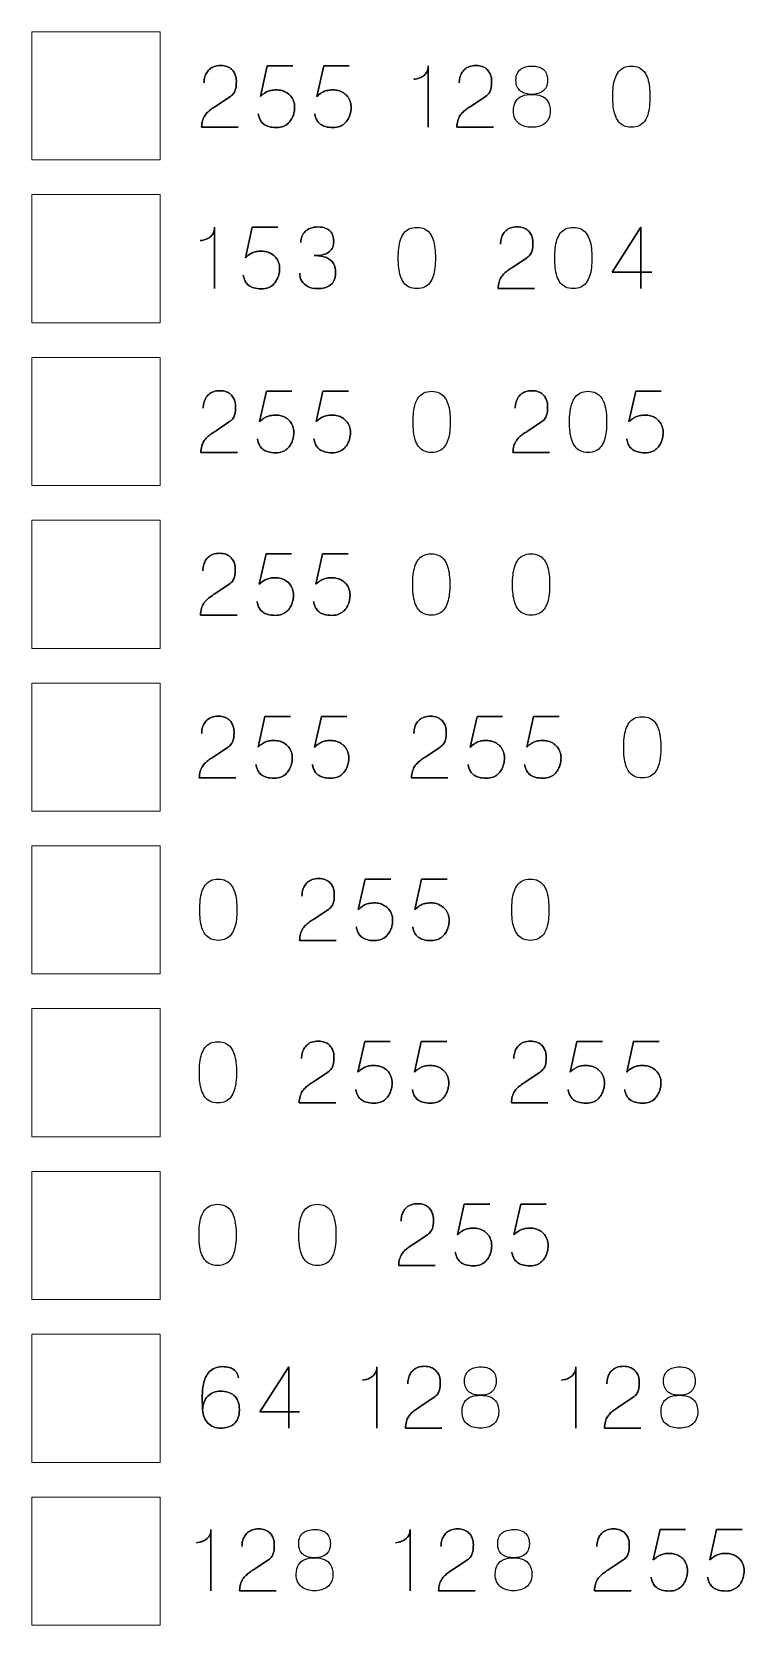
# Model space of a CAD drawing. Header units: millimetres. Extents: x -63 to 11, y -162 to 4.
import ezdxf

# ---------------------------------------------------------------- set-up
doc = ezdxf.new("R2010")
doc.units = ezdxf.units.MM
doc.header["$MEASUREMENT"] = 0
doc.layers.add('Layer 1', color=7, linetype='Continuous')

msp = doc.modelspace()

# ---------------------------------------------------------------- linework, layer by layer
at = {"layer": 'Layer 1', "color": 30, "lineweight": 18}
msp.add_lwpolyline([(-63.2163, -9.6232), (-49.9281, -9.6232), (-49.9281, 3.665), (-63.2163, 3.665), (-63.2163, -9.6232)], close=True, dxfattribs=at)
at = {"layer": 'Layer 1', "color": 202, "lineweight": 18}
msp.add_lwpolyline([(-63.2163, -26.5109), (-49.9281, -26.5109), (-49.9281, -13.2227), (-63.2163, -13.2227), (-63.2163, -26.5109)], close=True, dxfattribs=at)
at = {"layer": 'Layer 1', "color": 6, "lineweight": 18}
msp.add_lwpolyline([(-63.2163, -43.3986), (-49.9281, -43.3986), (-49.9281, -30.1104), (-63.2163, -30.1104), (-63.2163, -43.3986)], close=True, dxfattribs=at)
at = {"layer": 'Layer 1', "color": 1, "lineweight": 18}
msp.add_lwpolyline([(-63.2163, -60.2863), (-49.9281, -60.2863), (-49.9281, -46.9981), (-63.2163, -46.9981), (-63.2163, -60.2863)], close=True, dxfattribs=at)
at = {"layer": 'Layer 1', "color": 2, "lineweight": 18}
msp.add_lwpolyline([(-63.2163, -77.174), (-49.9281, -77.174), (-49.9281, -63.8858), (-63.2163, -63.8858), (-63.2163, -77.174)], close=True, dxfattribs=at)
at = {"layer": 'Layer 1', "color": 3, "lineweight": 18}
msp.add_lwpolyline([(-63.2163, -94.0617), (-49.9281, -94.0617), (-49.9281, -80.7735), (-63.2163, -80.7735), (-63.2163, -94.0617)], close=True, dxfattribs=at)
at = {"layer": 'Layer 1', "color": 4, "lineweight": 18}
msp.add_lwpolyline([(-63.2163, -110.9494), (-49.9281, -110.9494), (-49.9281, -97.6612), (-63.2163, -97.6612), (-63.2163, -110.9494)], close=True, dxfattribs=at)
at = {"layer": 'Layer 1', "color": 5, "lineweight": 18}
msp.add_lwpolyline([(-63.2163, -127.8371), (-49.9281, -127.8371), (-49.9281, -114.5489), (-63.2163, -114.5489), (-63.2163, -127.8371)], close=True, dxfattribs=at)
at = {"layer": 'Layer 1', "color": 137, "lineweight": 18}
msp.add_lwpolyline([(-63.2163, -144.7248), (-49.9281, -144.7248), (-49.9281, -131.4366), (-63.2163, -131.4366), (-63.2163, -144.7248)], close=True, dxfattribs=at)
at = {"layer": 'Layer 1', "color": 171, "lineweight": 18}
msp.add_lwpolyline([(-63.2163, -161.6125), (-49.9281, -161.6125), (-49.9281, -148.3243), (-63.2163, -148.3243), (-63.2163, -161.6125)], close=True, dxfattribs=at)
at = {"layer": 'Layer 1'}
for points, knots in [([(-41.8393, -6.2359), (-41.8393, -6.2359), (-45.6242, -6.2359), (-45.6242, -6.2359), (-45.6242, -6.2359), (-45.6169, -5.98), (-45.5845, -5.7536), (-45.5301, -5.5595), (-45.5301, -5.5595), (-45.4743, -5.3654), (-45.3993, -5.1948), (-45.3066, -5.0478), (-45.3066, -5.0478), (-45.2125, -4.9007), (-45.1052, -4.7699), (-44.9831, -4.6552), (-44.9831, -4.6552), (-44.8611, -4.539), (-44.7302, -4.4331), (-44.5891, -4.3331), (-44.5891, -4.3331), (-44.4479, -4.2346), (-44.3023, -4.1361), (-44.1509, -4.039), (-44.1509, -4.039), (-44.1509, -4.039), (-42.6422, -3.0333), (-42.6422, -3.0333), (-42.6422, -3.0333), (-42.4878, -2.9244), (-42.3672, -2.8053), (-42.2819, -2.6774), (-42.2819, -2.6774), (-42.1952, -2.5495), (-42.1349, -2.4142), (-42.0981, -2.2716), (-42.0981, -2.2716), (-42.0628, -2.1304), (-42.0408, -1.9848), (-42.0334, -1.8378), (-42.0334, -1.8378), (-42.0261, -1.6893), (-42.0231, -1.5408), (-42.0246, -1.3922), (-42.0246, -1.3922), (-42.0246, -1.2702), (-42.0408, -1.1393), (-42.0731, -0.9982), (-42.0731, -0.9982), (-42.1069, -0.8585), (-42.1599, -0.7188), (-42.2349, -0.5805), (-42.2349, -0.5805), (-42.3099, -0.4423), (-42.4098, -0.3159), (-42.5348, -0.2012), (-42.5348, -0.2012), (-42.6598, -0.0879), (-42.8142, 0.0032), (-42.998, 0.0723), (-42.998, 0.0723), (-43.1818, 0.1414), (-43.398, 0.1767), (-43.648, 0.1782), (-43.648, 0.1782), (-43.8994, 0.1767), (-44.1214, 0.1414), (-44.3126, 0.0738), (-44.3126, 0.0738), (-44.5038, 0.0062), (-44.667, -0.0879), (-44.8023, -0.2071), (-44.8023, -0.2071), (-44.9375, -0.3262), (-45.0464, -0.4644), (-45.1316, -0.6188), (-45.1316, -0.6188), (-45.2169, -0.7732), (-45.2787, -0.9379), (-45.3184, -1.1114), (-45.3184, -1.1114), (-45.3581, -1.2849), (-45.3772, -1.4613), (-45.3772, -1.6393), (-45.3772, -1.6393), (-45.3772, -1.4613), (-45.3581, -1.2849), (-45.3184, -1.1114), (-45.3184, -1.1114), (-45.2787, -0.9379), (-45.2169, -0.7732), (-45.1316, -0.6188), (-45.1316, -0.6188), (-45.0464, -0.4644), (-44.9375, -0.3262), (-44.8023, -0.2071), (-44.8023, -0.2071), (-44.667, -0.0879), (-44.5038, 0.0062), (-44.3126, 0.0738), (-44.3126, 0.0738), (-44.1214, 0.1414), (-43.8994, 0.1767), (-43.648, 0.1782), (-43.648, 0.1782), (-43.398, 0.1767), (-43.1818, 0.1414), (-42.998, 0.0723), (-42.998, 0.0723), (-42.8142, 0.0032), (-42.6598, -0.0879), (-42.5348, -0.2012), (-42.5348, -0.2012), (-42.4098, -0.3159), (-42.3099, -0.4423), (-42.2349, -0.5805), (-42.2349, -0.5805), (-42.1599, -0.7188), (-42.1069, -0.8585), (-42.0731, -0.9982), (-42.0731, -0.9982), (-42.0408, -1.1393), (-42.0246, -1.2702), (-42.0246, -1.3922), (-42.0246, -1.3922), (-42.0231, -1.5408), (-42.0261, -1.6893), (-42.0334, -1.8378), (-42.0334, -1.8378), (-42.0408, -1.9848), (-42.0628, -2.1304), (-42.0981, -2.2716), (-42.0981, -2.2716), (-42.1349, -2.4142), (-42.1952, -2.5495), (-42.2819, -2.6774), (-42.2819, -2.6774), (-42.3672, -2.8053), (-42.4878, -2.9244), (-42.6422, -3.0333), (-42.6422, -3.0333), (-42.6422, -3.0333), (-44.1509, -4.039), (-44.1509, -4.039), (-44.1509, -4.039), (-44.3023, -4.1361), (-44.4479, -4.2346), (-44.5891, -4.3331), (-44.5891, -4.3331), (-44.7302, -4.4331), (-44.8611, -4.539), (-44.9831, -4.6552), (-44.9831, -4.6552), (-45.1052, -4.7699), (-45.2125, -4.9007), (-45.3066, -5.0478), (-45.3066, -5.0478), (-45.3993, -5.1948), (-45.4743, -5.3654), (-45.5301, -5.5595), (-45.5301, -5.5595), (-45.5845, -5.7536), (-45.6169, -5.98), (-45.6242, -6.2359), (-45.6242, -6.2359), (-45.6242, -6.2359), (-41.8393, -6.2359), (-41.8393, -6.2359)], [0, 0, 0, 0, 0.02325581, 0.02325581, 0.02325581, 0.02325581, 0.04651163, 0.04651163, 0.04651163, 0.04651163, 0.06976744, 0.06976744, 0.06976744, 0.06976744, 0.09302326, 0.09302326, 0.09302326, 0.09302326, 0.11627907, 0.11627907, 0.11627907, 0.11627907, 0.13953488, 0.13953488, 0.13953488, 0.13953488, 0.1627907, 0.1627907, 0.1627907, 0.1627907, 0.18604651, 0.18604651, 0.18604651, 0.18604651, 0.20930233, 0.20930233, 0.20930233, 0.20930233, 0.23255814, 0.23255814, 0.23255814, 0.23255814, 0.25581395, 0.25581395, 0.25581395, 0.25581395, 0.27906977, 0.27906977, 0.27906977, 0.27906977, 0.30232558, 0.30232558, 0.30232558, 0.30232558, 0.3255814, 0.3255814, 0.3255814, 0.3255814, 0.34883721, 0.34883721, 0.34883721, 0.34883721, 0.37209302, 0.37209302, 0.37209302, 0.37209302, 0.39534884, 0.39534884, 0.39534884, 0.39534884, 0.41860465, 0.41860465, 0.41860465, 0.41860465, 0.44186047, 0.44186047, 0.44186047, 0.44186047, 0.46511628, 0.46511628, 0.46511628, 0.46511628, 0.48837209, 0.48837209, 0.48837209, 0.48837209, 0.51162791, 0.51162791, 0.51162791, 0.51162791, 0.53488372, 0.53488372, 0.53488372, 0.53488372, 0.55813953, 0.55813953, 0.55813953, 0.55813953, 0.58139535, 0.58139535, 0.58139535, 0.58139535, 0.60465116, 0.60465116, 0.60465116, 0.60465116, 0.62790698, 0.62790698, 0.62790698, 0.62790698, 0.65116279, 0.65116279, 0.65116279, 0.65116279, 0.6744186, 0.6744186, 0.6744186, 0.6744186, 0.69767442, 0.69767442, 0.69767442, 0.69767442, 0.72093023, 0.72093023, 0.72093023, 0.72093023, 0.74418605, 0.74418605, 0.74418605, 0.74418605, 0.76744186, 0.76744186, 0.76744186, 0.76744186, 0.79069767, 0.79069767, 0.79069767, 0.79069767, 0.81395349, 0.81395349, 0.81395349, 0.81395349, 0.8372093, 0.8372093, 0.8372093, 0.8372093, 0.86046512, 0.86046512, 0.86046512, 0.86046512, 0.88372093, 0.88372093, 0.88372093, 0.88372093, 0.90697674, 0.90697674, 0.90697674, 0.90697674, 0.93023256, 0.93023256, 0.93023256, 0.93023256, 0.95348837, 0.95348837, 0.95348837, 0.95348837, 1, 1, 1, 1]), ([(-36.184, 0.1253), (-36.184, 0.1253), (-38.8308, 0.1253), (-38.8308, 0.1253), (-38.8308, 0.1253), (-38.8308, 0.1253), (-39.5366, -3.0333), (-39.5366, -3.0333), (-39.5366, -3.0333), (-39.4131, -2.9274), (-39.2954, -2.8318), (-39.1822, -2.748), (-39.1822, -2.748), (-39.0704, -2.6642), (-38.9528, -2.5936), (-38.8278, -2.5348), (-38.8278, -2.5348), (-38.7043, -2.476), (-38.5631, -2.4318), (-38.4043, -2.401), (-38.4043, -2.401), (-38.247, -2.3701), (-38.0588, -2.3539), (-37.8426, -2.3539), (-37.8426, -2.3539), (-37.6662, -2.3539), (-37.4897, -2.3774), (-37.3133, -2.426), (-37.3133, -2.426), (-37.1368, -2.473), (-36.9692, -2.5451), (-36.8104, -2.6406), (-36.8104, -2.6406), (-36.6501, -2.7377), (-36.5089, -2.8583), (-36.3854, -3.0039), (-36.3854, -3.0039), (-36.2604, -3.1494), (-36.1619, -3.32), (-36.0913, -3.5156), (-36.0913, -3.5156), (-36.0193, -3.7111), (-35.9825, -3.9332), (-35.981, -4.1802), (-35.981, -4.1802), (-35.9796, -4.2714), (-35.9899, -4.3861), (-36.0104, -4.5214), (-36.0104, -4.5214), (-36.0296, -4.6566), (-36.0648, -4.8037), (-36.1148, -4.9595), (-36.1148, -4.9595), (-36.1648, -5.1154), (-36.2354, -5.2698), (-36.3251, -5.4227), (-36.3251, -5.4227), (-36.4148, -5.5757), (-36.5295, -5.7154), (-36.6677, -5.8418), (-36.6677, -5.8418), (-36.806, -5.9683), (-36.9736, -6.0697), (-37.1692, -6.1462), (-37.1692, -6.1462), (-37.3662, -6.2212), (-37.5971, -6.2609), (-37.8603, -6.2624), (-37.8603, -6.2624), (-38.1749, -6.2609), (-38.4396, -6.2271), (-38.6543, -6.1638), (-38.6543, -6.1638), (-38.869, -6.0991), (-39.044, -6.0153), (-39.1793, -5.9095), (-39.1793, -5.9095), (-39.316, -5.8036), (-39.4219, -5.6874), (-39.4983, -5.561), (-39.4983, -5.561), (-39.5748, -5.4345), (-39.6322, -5.308), (-39.6704, -5.1816), (-39.6704, -5.1816), (-39.7086, -5.0551), (-39.738, -4.939), (-39.7571, -4.8331), (-39.7571, -4.8331), (-39.738, -4.939), (-39.7086, -5.0551), (-39.6704, -5.1816), (-39.6704, -5.1816), (-39.6322, -5.308), (-39.5748, -5.4345), (-39.4983, -5.561), (-39.4983, -5.561), (-39.4219, -5.6874), (-39.316, -5.8036), (-39.1793, -5.9095), (-39.1793, -5.9095), (-39.044, -6.0153), (-38.869, -6.0991), (-38.6543, -6.1638), (-38.6543, -6.1638), (-38.4396, -6.2271), (-38.1749, -6.2609), (-37.8603, -6.2624), (-37.8603, -6.2624), (-37.5971, -6.2609), (-37.3662, -6.2212), (-37.1692, -6.1462), (-37.1692, -6.1462), (-36.9736, -6.0697), (-36.806, -5.9683), (-36.6677, -5.8418), (-36.6677, -5.8418), (-36.5295, -5.7154), (-36.4148, -5.5757), (-36.3251, -5.4227), (-36.3251, -5.4227), (-36.2354, -5.2698), (-36.1648, -5.1154), (-36.1148, -4.9595), (-36.1148, -4.9595), (-36.0648, -4.8037), (-36.0296, -4.6566), (-36.0104, -4.5214), (-36.0104, -4.5214), (-35.9899, -4.3861), (-35.9796, -4.2714), (-35.981, -4.1802), (-35.981, -4.1802), (-35.9825, -3.9332), (-36.0193, -3.7111), (-36.0913, -3.5156), (-36.0913, -3.5156), (-36.1619, -3.32), (-36.2604, -3.1494), (-36.3854, -3.0039), (-36.3854, -3.0039), (-36.5089, -2.8583), (-36.6501, -2.7377), (-36.8104, -2.6406), (-36.8104, -2.6406), (-36.9692, -2.5451), (-37.1368, -2.473), (-37.3133, -2.426), (-37.3133, -2.426), (-37.4897, -2.3774), (-37.6662, -2.3539), (-37.8426, -2.3539), (-37.8426, -2.3539), (-38.0588, -2.3539), (-38.247, -2.3701), (-38.4043, -2.401), (-38.4043, -2.401), (-38.5631, -2.4318), (-38.7043, -2.476), (-38.8278, -2.5348), (-38.8278, -2.5348), (-38.9528, -2.5936), (-39.0704, -2.6642), (-39.1822, -2.748), (-39.1822, -2.748), (-39.2954, -2.8318), (-39.4131, -2.9274), (-39.5366, -3.0333), (-39.5366, -3.0333), (-39.5366, -3.0333), (-38.8308, 0.1253), (-38.8308, 0.1253), (-38.8308, 0.1253), (-38.8308, 0.1253), (-36.184, 0.1253), (-36.184, 0.1253)], [0, 0, 0, 0, 0.02222222, 0.02222222, 0.02222222, 0.02222222, 0.04444444, 0.04444444, 0.04444444, 0.04444444, 0.06666667, 0.06666667, 0.06666667, 0.06666667, 0.08888889, 0.08888889, 0.08888889, 0.08888889, 0.11111111, 0.11111111, 0.11111111, 0.11111111, 0.13333333, 0.13333333, 0.13333333, 0.13333333, 0.15555556, 0.15555556, 0.15555556, 0.15555556, 0.17777778, 0.17777778, 0.17777778, 0.17777778, 0.2, 0.2, 0.2, 0.2, 0.22222222, 0.22222222, 0.22222222, 0.22222222, 0.24444444, 0.24444444, 0.24444444, 0.24444444, 0.26666667, 0.26666667, 0.26666667, 0.26666667, 0.28888889, 0.28888889, 0.28888889, 0.28888889, 0.31111111, 0.31111111, 0.31111111, 0.31111111, 0.33333333, 0.33333333, 0.33333333, 0.33333333, 0.35555556, 0.35555556, 0.35555556, 0.35555556, 0.37777778, 0.37777778, 0.37777778, 0.37777778, 0.4, 0.4, 0.4, 0.4, 0.42222222, 0.42222222, 0.42222222, 0.42222222, 0.44444444, 0.44444444, 0.44444444, 0.44444444, 0.46666667, 0.46666667, 0.46666667, 0.46666667, 0.48888889, 0.48888889, 0.48888889, 0.48888889, 0.51111111, 0.51111111, 0.51111111, 0.51111111, 0.53333333, 0.53333333, 0.53333333, 0.53333333, 0.55555556, 0.55555556, 0.55555556, 0.55555556, 0.57777778, 0.57777778, 0.57777778, 0.57777778, 0.6, 0.6, 0.6, 0.6, 0.62222222, 0.62222222, 0.62222222, 0.62222222, 0.64444444, 0.64444444, 0.64444444, 0.64444444, 0.66666667, 0.66666667, 0.66666667, 0.66666667, 0.68888889, 0.68888889, 0.68888889, 0.68888889, 0.71111111, 0.71111111, 0.71111111, 0.71111111, 0.73333333, 0.73333333, 0.73333333, 0.73333333, 0.75555556, 0.75555556, 0.75555556, 0.75555556, 0.77777778, 0.77777778, 0.77777778, 0.77777778, 0.8, 0.8, 0.8, 0.8, 0.82222222, 0.82222222, 0.82222222, 0.82222222, 0.84444444, 0.84444444, 0.84444444, 0.84444444, 0.86666667, 0.86666667, 0.86666667, 0.86666667, 0.88888889, 0.88888889, 0.88888889, 0.88888889, 0.91111111, 0.91111111, 0.91111111, 0.91111111, 0.93333333, 0.93333333, 0.93333333, 0.93333333, 0.95555556, 0.95555556, 0.95555556, 0.95555556, 1, 1, 1, 1]), ([(-30.3257, 0.1253), (-30.3257, 0.1253), (-32.9725, 0.1253), (-32.9725, 0.1253), (-32.9725, 0.1253), (-32.9725, 0.1253), (-33.6783, -3.0333), (-33.6783, -3.0333), (-33.6783, -3.0333), (-33.5548, -2.9274), (-33.4371, -2.8318), (-33.3239, -2.748), (-33.3239, -2.748), (-33.2121, -2.6642), (-33.0945, -2.5936), (-32.9695, -2.5348), (-32.9695, -2.5348), (-32.846, -2.476), (-32.7048, -2.4318), (-32.546, -2.401), (-32.546, -2.401), (-32.3887, -2.3701), (-32.2005, -2.3539), (-31.9843, -2.3539), (-31.9843, -2.3539), (-31.8079, -2.3539), (-31.6314, -2.3774), (-31.455, -2.426), (-31.455, -2.426), (-31.2785, -2.473), (-31.1109, -2.5451), (-30.9521, -2.6406), (-30.9521, -2.6406), (-30.7918, -2.7377), (-30.6506, -2.8583), (-30.5271, -3.0039), (-30.5271, -3.0039), (-30.4021, -3.1494), (-30.3036, -3.32), (-30.233, -3.5156), (-30.233, -3.5156), (-30.161, -3.7111), (-30.1242, -3.9332), (-30.1227, -4.1802), (-30.1227, -4.1802), (-30.1213, -4.2714), (-30.1316, -4.3861), (-30.1521, -4.5214), (-30.1521, -4.5214), (-30.1713, -4.6566), (-30.2065, -4.8037), (-30.2565, -4.9595), (-30.2565, -4.9595), (-30.3065, -5.1154), (-30.3771, -5.2698), (-30.4668, -5.4227), (-30.4668, -5.4227), (-30.5565, -5.5757), (-30.6712, -5.7154), (-30.8094, -5.8418), (-30.8094, -5.8418), (-30.9477, -5.9683), (-31.1153, -6.0697), (-31.3109, -6.1462), (-31.3109, -6.1462), (-31.5079, -6.2212), (-31.7388, -6.2609), (-32.002, -6.2624), (-32.002, -6.2624), (-32.3166, -6.2609), (-32.5813, -6.2271), (-32.796, -6.1638), (-32.796, -6.1638), (-33.0107, -6.0991), (-33.1857, -6.0153), (-33.321, -5.9095), (-33.321, -5.9095), (-33.4577, -5.8036), (-33.5636, -5.6874), (-33.64, -5.561), (-33.64, -5.561), (-33.7165, -5.4345), (-33.7739, -5.308), (-33.8121, -5.1816), (-33.8121, -5.1816), (-33.8503, -5.0551), (-33.8797, -4.939), (-33.8988, -4.8331), (-33.8988, -4.8331), (-33.8797, -4.939), (-33.8503, -5.0551), (-33.8121, -5.1816), (-33.8121, -5.1816), (-33.7739, -5.308), (-33.7165, -5.4345), (-33.64, -5.561), (-33.64, -5.561), (-33.5636, -5.6874), (-33.4577, -5.8036), (-33.321, -5.9095), (-33.321, -5.9095), (-33.1857, -6.0153), (-33.0107, -6.0991), (-32.796, -6.1638), (-32.796, -6.1638), (-32.5813, -6.2271), (-32.3166, -6.2609), (-32.002, -6.2624), (-32.002, -6.2624), (-31.7388, -6.2609), (-31.5079, -6.2212), (-31.3109, -6.1462), (-31.3109, -6.1462), (-31.1153, -6.0697), (-30.9477, -5.9683), (-30.8094, -5.8418), (-30.8094, -5.8418), (-30.6712, -5.7154), (-30.5565, -5.5757), (-30.4668, -5.4227), (-30.4668, -5.4227), (-30.3771, -5.2698), (-30.3065, -5.1154), (-30.2565, -4.9595), (-30.2565, -4.9595), (-30.2065, -4.8037), (-30.1713, -4.6566), (-30.1521, -4.5214), (-30.1521, -4.5214), (-30.1316, -4.3861), (-30.1213, -4.2714), (-30.1227, -4.1802), (-30.1227, -4.1802), (-30.1242, -3.9332), (-30.161, -3.7111), (-30.233, -3.5156), (-30.233, -3.5156), (-30.3036, -3.32), (-30.4021, -3.1494), (-30.5271, -3.0039), (-30.5271, -3.0039), (-30.6506, -2.8583), (-30.7918, -2.7377), (-30.9521, -2.6406), (-30.9521, -2.6406), (-31.1109, -2.5451), (-31.2785, -2.473), (-31.455, -2.426), (-31.455, -2.426), (-31.6314, -2.3774), (-31.8079, -2.3539), (-31.9843, -2.3539), (-31.9843, -2.3539), (-32.2005, -2.3539), (-32.3887, -2.3701), (-32.546, -2.401), (-32.546, -2.401), (-32.7048, -2.4318), (-32.846, -2.476), (-32.9695, -2.5348), (-32.9695, -2.5348), (-33.0945, -2.5936), (-33.2121, -2.6642), (-33.3239, -2.748), (-33.3239, -2.748), (-33.4371, -2.8318), (-33.5548, -2.9274), (-33.6783, -3.0333), (-33.6783, -3.0333), (-33.6783, -3.0333), (-32.9725, 0.1253), (-32.9725, 0.1253), (-32.9725, 0.1253), (-32.9725, 0.1253), (-30.3257, 0.1253), (-30.3257, 0.1253)], [0, 0, 0, 0, 0.02222222, 0.02222222, 0.02222222, 0.02222222, 0.04444444, 0.04444444, 0.04444444, 0.04444444, 0.06666667, 0.06666667, 0.06666667, 0.06666667, 0.08888889, 0.08888889, 0.08888889, 0.08888889, 0.11111111, 0.11111111, 0.11111111, 0.11111111, 0.13333333, 0.13333333, 0.13333333, 0.13333333, 0.15555556, 0.15555556, 0.15555556, 0.15555556, 0.17777778, 0.17777778, 0.17777778, 0.17777778, 0.2, 0.2, 0.2, 0.2, 0.22222222, 0.22222222, 0.22222222, 0.22222222, 0.24444444, 0.24444444, 0.24444444, 0.24444444, 0.26666667, 0.26666667, 0.26666667, 0.26666667, 0.28888889, 0.28888889, 0.28888889, 0.28888889, 0.31111111, 0.31111111, 0.31111111, 0.31111111, 0.33333333, 0.33333333, 0.33333333, 0.33333333, 0.35555556, 0.35555556, 0.35555556, 0.35555556, 0.37777778, 0.37777778, 0.37777778, 0.37777778, 0.4, 0.4, 0.4, 0.4, 0.42222222, 0.42222222, 0.42222222, 0.42222222, 0.44444444, 0.44444444, 0.44444444, 0.44444444, 0.46666667, 0.46666667, 0.46666667, 0.46666667, 0.48888889, 0.48888889, 0.48888889, 0.48888889, 0.51111111, 0.51111111, 0.51111111, 0.51111111, 0.53333333, 0.53333333, 0.53333333, 0.53333333, 0.55555556, 0.55555556, 0.55555556, 0.55555556, 0.57777778, 0.57777778, 0.57777778, 0.57777778, 0.6, 0.6, 0.6, 0.6, 0.62222222, 0.62222222, 0.62222222, 0.62222222, 0.64444444, 0.64444444, 0.64444444, 0.64444444, 0.66666667, 0.66666667, 0.66666667, 0.66666667, 0.68888889, 0.68888889, 0.68888889, 0.68888889, 0.71111111, 0.71111111, 0.71111111, 0.71111111, 0.73333333, 0.73333333, 0.73333333, 0.73333333, 0.75555556, 0.75555556, 0.75555556, 0.75555556, 0.77777778, 0.77777778, 0.77777778, 0.77777778, 0.8, 0.8, 0.8, 0.8, 0.82222222, 0.82222222, 0.82222222, 0.82222222, 0.84444444, 0.84444444, 0.84444444, 0.84444444, 0.86666667, 0.86666667, 0.86666667, 0.86666667, 0.88888889, 0.88888889, 0.88888889, 0.88888889, 0.91111111, 0.91111111, 0.91111111, 0.91111111, 0.93333333, 0.93333333, 0.93333333, 0.93333333, 0.95555556, 0.95555556, 0.95555556, 0.95555556, 1, 1, 1, 1]), ([(-22.1294, -6.2359), (-22.1294, -6.2359), (-22.1294, 0.1253), (-22.1294, 0.1253), (-22.1294, 0.1253), (-22.1309, -0.0909), (-22.1691, -0.2762), (-22.2426, -0.4306), (-22.2426, -0.4306), (-22.3147, -0.5864), (-22.4102, -0.7144), (-22.5279, -0.8173), (-22.5279, -0.8173), (-22.6455, -0.9202), (-22.772, -1.0026), (-22.9073, -1.0643), (-22.9073, -1.0643), (-23.0425, -1.1246), (-23.1734, -1.1702), (-23.2999, -1.1981), (-23.2999, -1.1981), (-23.4278, -1.2275), (-23.5366, -1.2452), (-23.6292, -1.2511), (-23.6292, -1.2511), (-23.5366, -1.2452), (-23.4278, -1.2275), (-23.2999, -1.1981), (-23.2999, -1.1981), (-23.1734, -1.1702), (-23.0425, -1.1246), (-22.9073, -1.0643), (-22.9073, -1.0643), (-22.772, -1.0026), (-22.6455, -0.9202), (-22.5279, -0.8173), (-22.5279, -0.8173), (-22.4102, -0.7144), (-22.3147, -0.5864), (-22.2426, -0.4306), (-22.2426, -0.4306), (-22.1691, -0.2762), (-22.1309, -0.0909), (-22.1294, 0.1253), (-22.1294, 0.1253), (-22.1294, 0.1253), (-22.1294, -6.2359), (-22.1294, -6.2359)], [0, 0, 0, 0, 0.07692308, 0.07692308, 0.07692308, 0.07692308, 0.15384615, 0.15384615, 0.15384615, 0.15384615, 0.23076923, 0.23076923, 0.23076923, 0.23076923, 0.30769231, 0.30769231, 0.30769231, 0.30769231, 0.38461538, 0.38461538, 0.38461538, 0.38461538, 0.46153846, 0.46153846, 0.46153846, 0.46153846, 0.53846154, 0.53846154, 0.53846154, 0.53846154, 0.61538462, 0.61538462, 0.61538462, 0.61538462, 0.69230769, 0.69230769, 0.69230769, 0.69230769, 0.76923077, 0.76923077, 0.76923077, 0.76923077, 0.84615385, 0.84615385, 0.84615385, 0.84615385, 1, 1, 1, 1]), ([(-15.38, -6.2359), (-15.38, -6.2359), (-19.1649, -6.2359), (-19.1649, -6.2359), (-19.1649, -6.2359), (-19.1576, -5.98), (-19.1252, -5.7536), (-19.0708, -5.5595), (-19.0708, -5.5595), (-19.015, -5.3654), (-18.94, -5.1948), (-18.8473, -5.0478), (-18.8473, -5.0478), (-18.7532, -4.9007), (-18.6459, -4.7699), (-18.5238, -4.6552), (-18.5238, -4.6552), (-18.4018, -4.539), (-18.2709, -4.4331), (-18.1298, -4.3331), (-18.1298, -4.3331), (-17.9886, -4.2346), (-17.843, -4.1361), (-17.6916, -4.039), (-17.6916, -4.039), (-17.6916, -4.039), (-16.1829, -3.0333), (-16.1829, -3.0333), (-16.1829, -3.0333), (-16.0285, -2.9244), (-15.9079, -2.8053), (-15.8226, -2.6774), (-15.8226, -2.6774), (-15.7359, -2.5495), (-15.6756, -2.4142), (-15.6388, -2.2716), (-15.6388, -2.2716), (-15.6035, -2.1304), (-15.5815, -1.9848), (-15.5741, -1.8378), (-15.5741, -1.8378), (-15.5668, -1.6893), (-15.5638, -1.5408), (-15.5653, -1.3922), (-15.5653, -1.3922), (-15.5653, -1.2702), (-15.5815, -1.1393), (-15.6138, -0.9982), (-15.6138, -0.9982), (-15.6476, -0.8585), (-15.7006, -0.7188), (-15.7756, -0.5805), (-15.7756, -0.5805), (-15.8506, -0.4423), (-15.9505, -0.3159), (-16.0755, -0.2012), (-16.0755, -0.2012), (-16.2005, -0.0879), (-16.3549, 0.0032), (-16.5387, 0.0723), (-16.5387, 0.0723), (-16.7225, 0.1414), (-16.9387, 0.1767), (-17.1887, 0.1782), (-17.1887, 0.1782), (-17.4401, 0.1767), (-17.6621, 0.1414), (-17.8533, 0.0738), (-17.8533, 0.0738), (-18.0445, 0.0062), (-18.2077, -0.0879), (-18.343, -0.2071), (-18.343, -0.2071), (-18.4782, -0.3262), (-18.5871, -0.4644), (-18.6723, -0.6188), (-18.6723, -0.6188), (-18.7576, -0.7732), (-18.8194, -0.9379), (-18.8591, -1.1114), (-18.8591, -1.1114), (-18.8988, -1.2849), (-18.9179, -1.4613), (-18.9179, -1.6393), (-18.9179, -1.6393), (-18.9179, -1.4613), (-18.8988, -1.2849), (-18.8591, -1.1114), (-18.8591, -1.1114), (-18.8194, -0.9379), (-18.7576, -0.7732), (-18.6723, -0.6188), (-18.6723, -0.6188), (-18.5871, -0.4644), (-18.4782, -0.3262), (-18.343, -0.2071), (-18.343, -0.2071), (-18.2077, -0.0879), (-18.0445, 0.0062), (-17.8533, 0.0738), (-17.8533, 0.0738), (-17.6621, 0.1414), (-17.4401, 0.1767), (-17.1887, 0.1782), (-17.1887, 0.1782), (-16.9387, 0.1767), (-16.7225, 0.1414), (-16.5387, 0.0723), (-16.5387, 0.0723), (-16.3549, 0.0032), (-16.2005, -0.0879), (-16.0755, -0.2012), (-16.0755, -0.2012), (-15.9505, -0.3159), (-15.8506, -0.4423), (-15.7756, -0.5805), (-15.7756, -0.5805), (-15.7006, -0.7188), (-15.6476, -0.8585), (-15.6138, -0.9982), (-15.6138, -0.9982), (-15.5815, -1.1393), (-15.5653, -1.2702), (-15.5653, -1.3922), (-15.5653, -1.3922), (-15.5638, -1.5408), (-15.5668, -1.6893), (-15.5741, -1.8378), (-15.5741, -1.8378), (-15.5815, -1.9848), (-15.6035, -2.1304), (-15.6388, -2.2716), (-15.6388, -2.2716), (-15.6756, -2.4142), (-15.7359, -2.5495), (-15.8226, -2.6774), (-15.8226, -2.6774), (-15.9079, -2.8053), (-16.0285, -2.9244), (-16.1829, -3.0333), (-16.1829, -3.0333), (-16.1829, -3.0333), (-17.6916, -4.039), (-17.6916, -4.039), (-17.6916, -4.039), (-17.843, -4.1361), (-17.9886, -4.2346), (-18.1298, -4.3331), (-18.1298, -4.3331), (-18.2709, -4.4331), (-18.4018, -4.539), (-18.5238, -4.6552), (-18.5238, -4.6552), (-18.6459, -4.7699), (-18.7532, -4.9007), (-18.8473, -5.0478), (-18.8473, -5.0478), (-18.94, -5.1948), (-19.015, -5.3654), (-19.0708, -5.5595), (-19.0708, -5.5595), (-19.1252, -5.7536), (-19.1576, -5.98), (-19.1649, -6.2359), (-19.1649, -6.2359), (-19.1649, -6.2359), (-15.38, -6.2359), (-15.38, -6.2359)], [0, 0, 0, 0, 0.02325581, 0.02325581, 0.02325581, 0.02325581, 0.04651163, 0.04651163, 0.04651163, 0.04651163, 0.06976744, 0.06976744, 0.06976744, 0.06976744, 0.09302326, 0.09302326, 0.09302326, 0.09302326, 0.11627907, 0.11627907, 0.11627907, 0.11627907, 0.13953488, 0.13953488, 0.13953488, 0.13953488, 0.1627907, 0.1627907, 0.1627907, 0.1627907, 0.18604651, 0.18604651, 0.18604651, 0.18604651, 0.20930233, 0.20930233, 0.20930233, 0.20930233, 0.23255814, 0.23255814, 0.23255814, 0.23255814, 0.25581395, 0.25581395, 0.25581395, 0.25581395, 0.27906977, 0.27906977, 0.27906977, 0.27906977, 0.30232558, 0.30232558, 0.30232558, 0.30232558, 0.3255814, 0.3255814, 0.3255814, 0.3255814, 0.34883721, 0.34883721, 0.34883721, 0.34883721, 0.37209302, 0.37209302, 0.37209302, 0.37209302, 0.39534884, 0.39534884, 0.39534884, 0.39534884, 0.41860465, 0.41860465, 0.41860465, 0.41860465, 0.44186047, 0.44186047, 0.44186047, 0.44186047, 0.46511628, 0.46511628, 0.46511628, 0.46511628, 0.48837209, 0.48837209, 0.48837209, 0.48837209, 0.51162791, 0.51162791, 0.51162791, 0.51162791, 0.53488372, 0.53488372, 0.53488372, 0.53488372, 0.55813953, 0.55813953, 0.55813953, 0.55813953, 0.58139535, 0.58139535, 0.58139535, 0.58139535, 0.60465116, 0.60465116, 0.60465116, 0.60465116, 0.62790698, 0.62790698, 0.62790698, 0.62790698, 0.65116279, 0.65116279, 0.65116279, 0.65116279, 0.6744186, 0.6744186, 0.6744186, 0.6744186, 0.69767442, 0.69767442, 0.69767442, 0.69767442, 0.72093023, 0.72093023, 0.72093023, 0.72093023, 0.74418605, 0.74418605, 0.74418605, 0.74418605, 0.76744186, 0.76744186, 0.76744186, 0.76744186, 0.79069767, 0.79069767, 0.79069767, 0.79069767, 0.81395349, 0.81395349, 0.81395349, 0.81395349, 0.8372093, 0.8372093, 0.8372093, 0.8372093, 0.86046512, 0.86046512, 0.86046512, 0.86046512, 0.88372093, 0.88372093, 0.88372093, 0.88372093, 0.90697674, 0.90697674, 0.90697674, 0.90697674, 0.93023256, 0.93023256, 0.93023256, 0.93023256, 0.95348837, 0.95348837, 0.95348837, 0.95348837, 1, 1, 1, 1]), ([(-11.401, -2.8215), (-11.1745, -2.8215), (-10.9628, -2.795), (-10.7643, -2.7421), (-10.7643, -2.7421), (-10.5672, -2.6877), (-10.3937, -2.6024), (-10.2423, -2.4863), (-10.2423, -2.4863), (-10.0923, -2.3701), (-9.9746, -2.2186), (-9.8893, -2.0319), (-9.8893, -2.0319), (-9.8041, -1.8466), (-9.7614, -1.6216), (-9.7599, -1.3569), (-9.7599, -1.3569), (-9.7614, -1.0923), (-9.8026, -0.8658), (-9.8835, -0.6776), (-9.8835, -0.6776), (-9.9643, -0.4894), (-10.079, -0.335), (-10.2261, -0.2159), (-10.2261, -0.2159), (-10.3731, -0.0982), (-10.5466, -0.0115), (-10.7466, 0.0429), (-10.7466, 0.0429), (-10.9451, 0.0973), (-11.1642, 0.1209), (-11.401, 0.1164), (-11.401, 0.1164), (-11.6377, 0.1135), (-11.8568, 0.0826), (-12.0553, 0.0282), (-12.0553, 0.0282), (-12.2553, -0.0277), (-12.4288, -0.1129), (-12.5759, -0.2291), (-12.5759, -0.2291), (-12.7229, -0.3453), (-12.8376, -0.4967), (-12.9185, -0.682), (-12.9185, -0.682), (-12.9993, -0.8688), (-13.0405, -1.0923), (-13.042, -1.3569), (-13.042, -1.3569), (-13.0405, -1.6216), (-12.9979, -1.8466), (-12.9126, -2.0319), (-12.9126, -2.0319), (-12.8273, -2.2186), (-12.7097, -2.3701), (-12.5582, -2.4863), (-12.5582, -2.4863), (-12.4082, -2.6024), (-12.2347, -2.6877), (-12.0377, -2.7421), (-12.0377, -2.7421), (-11.8392, -2.795), (-11.6274, -2.8215), (-11.401, -2.8215)], [0, 0, 0, 0, 0.05882353, 0.05882353, 0.05882353, 0.05882353, 0.11764706, 0.11764706, 0.11764706, 0.11764706, 0.17647059, 0.17647059, 0.17647059, 0.17647059, 0.23529412, 0.23529412, 0.23529412, 0.23529412, 0.29411765, 0.29411765, 0.29411765, 0.29411765, 0.35294118, 0.35294118, 0.35294118, 0.35294118, 0.41176471, 0.41176471, 0.41176471, 0.41176471, 0.47058824, 0.47058824, 0.47058824, 0.47058824, 0.52941176, 0.52941176, 0.52941176, 0.52941176, 0.58823529, 0.58823529, 0.58823529, 0.58823529, 0.64705882, 0.64705882, 0.64705882, 0.64705882, 0.70588235, 0.70588235, 0.70588235, 0.70588235, 0.76470588, 0.76470588, 0.76470588, 0.76470588, 0.82352941, 0.82352941, 0.82352941, 0.82352941, 0.88235294, 0.88235294, 0.88235294, 0.88235294, 1, 1, 1, 1]), ([(-11.401, -2.8215), (-11.1745, -2.8215), (-10.9628, -2.795), (-10.7643, -2.7421), (-10.7643, -2.7421), (-10.5672, -2.6877), (-10.3937, -2.6024), (-10.2423, -2.4863), (-10.2423, -2.4863), (-10.0923, -2.3701), (-9.9746, -2.2186), (-9.8893, -2.0319), (-9.8893, -2.0319), (-9.8041, -1.8466), (-9.7614, -1.6216), (-9.7599, -1.3569), (-9.7599, -1.3569), (-9.7614, -1.0923), (-9.8026, -0.8658), (-9.8835, -0.6776), (-9.8835, -0.6776), (-9.9643, -0.4894), (-10.079, -0.335), (-10.2261, -0.2159), (-10.2261, -0.2159), (-10.3731, -0.0982), (-10.5466, -0.0115), (-10.7466, 0.0429), (-10.7466, 0.0429), (-10.9451, 0.0973), (-11.1642, 0.1209), (-11.401, 0.1164), (-11.401, 0.1164), (-11.6377, 0.1135), (-11.8568, 0.0826), (-12.0553, 0.0282), (-12.0553, 0.0282), (-12.2553, -0.0277), (-12.4288, -0.1129), (-12.5759, -0.2291), (-12.5759, -0.2291), (-12.7229, -0.3453), (-12.8376, -0.4967), (-12.9185, -0.682), (-12.9185, -0.682), (-12.9993, -0.8688), (-13.0405, -1.0923), (-13.042, -1.3569), (-13.042, -1.3569), (-13.0405, -1.6216), (-12.9979, -1.8466), (-12.9126, -2.0319), (-12.9126, -2.0319), (-12.8273, -2.2186), (-12.7097, -2.3701), (-12.5582, -2.4863), (-12.5582, -2.4863), (-12.4082, -2.6024), (-12.2347, -2.6877), (-12.0377, -2.7421), (-12.0377, -2.7421), (-11.8392, -2.795), (-11.6274, -2.8215), (-11.401, -2.8215)], [0, 0, 0, 0, 0.05882353, 0.05882353, 0.05882353, 0.05882353, 0.11764706, 0.11764706, 0.11764706, 0.11764706, 0.17647059, 0.17647059, 0.17647059, 0.17647059, 0.23529412, 0.23529412, 0.23529412, 0.23529412, 0.29411765, 0.29411765, 0.29411765, 0.29411765, 0.35294118, 0.35294118, 0.35294118, 0.35294118, 0.41176471, 0.41176471, 0.41176471, 0.41176471, 0.47058824, 0.47058824, 0.47058824, 0.47058824, 0.52941176, 0.52941176, 0.52941176, 0.52941176, 0.58823529, 0.58823529, 0.58823529, 0.58823529, 0.64705882, 0.64705882, 0.64705882, 0.64705882, 0.70588235, 0.70588235, 0.70588235, 0.70588235, 0.76470588, 0.76470588, 0.76470588, 0.76470588, 0.82352941, 0.82352941, 0.82352941, 0.82352941, 0.88235294, 0.88235294, 0.88235294, 0.88235294, 1, 1, 1, 1]), ([(-1.0785, -6.2359), (-0.7697, -6.2344), (-0.5036, -6.18), (-0.2815, -6.0742), (-0.2815, -6.0742), (-0.0609, -5.9683), (0.1229, -5.8168), (0.2699, -5.6242), (0.2699, -5.6242), (0.4155, -5.4301), (0.5302, -5.2007), (0.6155, -4.936), (0.6155, -4.936), (0.6993, -4.6713), (0.7596, -4.3817), (0.7934, -4.064), (0.7934, -4.064), (0.8287, -3.7464), (0.8463, -3.4126), (0.8448, -3.0597), (0.8448, -3.0597), (0.8463, -2.7083), (0.8287, -2.3745), (0.7934, -2.0584), (0.7934, -2.0584), (0.7596, -1.7422), (0.6993, -1.4511), (0.6155, -1.1864), (0.6155, -1.1864), (0.5302, -0.9232), (0.4155, -0.6938), (0.2699, -0.4982), (0.2699, -0.4982), (0.1229, -0.3041), (-0.0609, -0.1526), (-0.2815, -0.0468), (-0.2815, -0.0468), (-0.5036, 0.0606), (-0.7697, 0.115), (-1.0785, 0.1164), (-1.0785, 0.1164), (-1.3873, 0.115), (-1.6534, 0.0606), (-1.8755, -0.0468), (-1.8755, -0.0468), (-2.0961, -0.1526), (-2.2799, -0.3041), (-2.4269, -0.4982), (-2.4269, -0.4982), (-2.5725, -0.6938), (-2.6872, -0.9232), (-2.7725, -1.1864), (-2.7725, -1.1864), (-2.8563, -1.4511), (-2.9166, -1.7422), (-2.9504, -2.0584), (-2.9504, -2.0584), (-2.9857, -2.3745), (-3.0033, -2.7083), (-3.0018, -3.0597), (-3.0018, -3.0597), (-3.0033, -3.4126), (-2.9857, -3.7464), (-2.9504, -4.064), (-2.9504, -4.064), (-2.9166, -4.3817), (-2.8563, -4.6713), (-2.7725, -4.936), (-2.7725, -4.936), (-2.6872, -5.2007), (-2.5725, -5.4301), (-2.4269, -5.6242), (-2.4269, -5.6242), (-2.2799, -5.8168), (-2.0961, -5.9683), (-1.8755, -6.0742), (-1.8755, -6.0742), (-1.6534, -6.18), (-1.3873, -6.2344), (-1.0785, -6.2359)], [0, 0, 0, 0, 0.04761905, 0.04761905, 0.04761905, 0.04761905, 0.0952381, 0.0952381, 0.0952381, 0.0952381, 0.14285714, 0.14285714, 0.14285714, 0.14285714, 0.19047619, 0.19047619, 0.19047619, 0.19047619, 0.23809524, 0.23809524, 0.23809524, 0.23809524, 0.28571429, 0.28571429, 0.28571429, 0.28571429, 0.33333333, 0.33333333, 0.33333333, 0.33333333, 0.38095238, 0.38095238, 0.38095238, 0.38095238, 0.42857143, 0.42857143, 0.42857143, 0.42857143, 0.47619048, 0.47619048, 0.47619048, 0.47619048, 0.52380952, 0.52380952, 0.52380952, 0.52380952, 0.57142857, 0.57142857, 0.57142857, 0.57142857, 0.61904762, 0.61904762, 0.61904762, 0.61904762, 0.66666667, 0.66666667, 0.66666667, 0.66666667, 0.71428571, 0.71428571, 0.71428571, 0.71428571, 0.76190476, 0.76190476, 0.76190476, 0.76190476, 0.80952381, 0.80952381, 0.80952381, 0.80952381, 0.85714286, 0.85714286, 0.85714286, 0.85714286, 0.9047619, 0.9047619, 0.9047619, 0.9047619, 1, 1, 1, 1]), ([(-1.0785, -6.2359), (-0.7697, -6.2344), (-0.5036, -6.18), (-0.2815, -6.0742), (-0.2815, -6.0742), (-0.0609, -5.9683), (0.1229, -5.8168), (0.2699, -5.6242), (0.2699, -5.6242), (0.4155, -5.4301), (0.5302, -5.2007), (0.6155, -4.936), (0.6155, -4.936), (0.6993, -4.6713), (0.7596, -4.3817), (0.7934, -4.064), (0.7934, -4.064), (0.8287, -3.7464), (0.8463, -3.4126), (0.8448, -3.0597), (0.8448, -3.0597), (0.8463, -2.7083), (0.8287, -2.3745), (0.7934, -2.0584), (0.7934, -2.0584), (0.7596, -1.7422), (0.6993, -1.4511), (0.6155, -1.1864), (0.6155, -1.1864), (0.5302, -0.9232), (0.4155, -0.6938), (0.2699, -0.4982), (0.2699, -0.4982), (0.1229, -0.3041), (-0.0609, -0.1526), (-0.2815, -0.0468), (-0.2815, -0.0468), (-0.5036, 0.0606), (-0.7697, 0.115), (-1.0785, 0.1164), (-1.0785, 0.1164), (-1.3873, 0.115), (-1.6534, 0.0606), (-1.8755, -0.0468), (-1.8755, -0.0468), (-2.0961, -0.1526), (-2.2799, -0.3041), (-2.4269, -0.4982), (-2.4269, -0.4982), (-2.5725, -0.6938), (-2.6872, -0.9232), (-2.7725, -1.1864), (-2.7725, -1.1864), (-2.8563, -1.4511), (-2.9166, -1.7422), (-2.9504, -2.0584), (-2.9504, -2.0584), (-2.9857, -2.3745), (-3.0033, -2.7083), (-3.0018, -3.0597), (-3.0018, -3.0597), (-3.0033, -3.4126), (-2.9857, -3.7464), (-2.9504, -4.064), (-2.9504, -4.064), (-2.9166, -4.3817), (-2.8563, -4.6713), (-2.7725, -4.936), (-2.7725, -4.936), (-2.6872, -5.2007), (-2.5725, -5.4301), (-2.4269, -5.6242), (-2.4269, -5.6242), (-2.2799, -5.8168), (-2.0961, -5.9683), (-1.8755, -6.0742), (-1.8755, -6.0742), (-1.6534, -6.18), (-1.3873, -6.2344), (-1.0785, -6.2359)], [0, 0, 0, 0, 0.04761905, 0.04761905, 0.04761905, 0.04761905, 0.0952381, 0.0952381, 0.0952381, 0.0952381, 0.14285714, 0.14285714, 0.14285714, 0.14285714, 0.19047619, 0.19047619, 0.19047619, 0.19047619, 0.23809524, 0.23809524, 0.23809524, 0.23809524, 0.28571429, 0.28571429, 0.28571429, 0.28571429, 0.33333333, 0.33333333, 0.33333333, 0.33333333, 0.38095238, 0.38095238, 0.38095238, 0.38095238, 0.42857143, 0.42857143, 0.42857143, 0.42857143, 0.47619048, 0.47619048, 0.47619048, 0.47619048, 0.52380952, 0.52380952, 0.52380952, 0.52380952, 0.57142857, 0.57142857, 0.57142857, 0.57142857, 0.61904762, 0.61904762, 0.61904762, 0.61904762, 0.66666667, 0.66666667, 0.66666667, 0.66666667, 0.71428571, 0.71428571, 0.71428571, 0.71428571, 0.76190476, 0.76190476, 0.76190476, 0.76190476, 0.80952381, 0.80952381, 0.80952381, 0.80952381, 0.85714286, 0.85714286, 0.85714286, 0.85714286, 0.9047619, 0.9047619, 0.9047619, 0.9047619, 1, 1, 1, 1]), ([(-11.401, -6.2359), (-11.1363, -6.2359), (-10.8893, -6.205), (-10.6599, -6.1403), (-10.6599, -6.1403), (-10.4305, -6.0756), (-10.229, -5.9742), (-10.054, -5.8359), (-10.054, -5.8359), (-9.8805, -5.6992), (-9.7438, -5.5227), (-9.6453, -5.3051), (-9.6453, -5.3051), (-9.5467, -5.0889), (-9.4967, -4.8287), (-9.4953, -4.5243), (-9.4953, -4.5243), (-9.4982, -4.1199), (-9.5776, -3.792), (-9.7349, -3.542), (-9.7349, -3.542), (-9.8923, -3.2906), (-10.1129, -3.1083), (-10.3967, -2.9921), (-10.3967, -2.9921), (-10.6819, -2.8774), (-11.0157, -2.82), (-11.401, -2.8215), (-11.401, -2.8215), (-11.7848, -2.82), (-12.12, -2.8774), (-12.4023, -2.9921), (-12.4023, -2.9921), (-12.6861, -3.1083), (-12.9052, -3.2906), (-13.0611, -3.542), (-13.0611, -3.542), (-13.217, -3.792), (-13.2964, -4.1199), (-13.2978, -4.5243), (-13.2978, -4.5243), (-13.2964, -4.8287), (-13.2464, -5.0889), (-13.1479, -5.3051), (-13.1479, -5.3051), (-13.0493, -5.5227), (-12.9141, -5.6992), (-12.7391, -5.8359), (-12.7391, -5.8359), (-12.5656, -5.9742), (-12.3656, -6.0756), (-12.1362, -6.1403), (-12.1362, -6.1403), (-11.9083, -6.205), (-11.6627, -6.2359), (-11.401, -6.2359)], [0, 0, 0, 0, 0.06666667, 0.06666667, 0.06666667, 0.06666667, 0.13333333, 0.13333333, 0.13333333, 0.13333333, 0.2, 0.2, 0.2, 0.2, 0.26666667, 0.26666667, 0.26666667, 0.26666667, 0.33333333, 0.33333333, 0.33333333, 0.33333333, 0.4, 0.4, 0.4, 0.4, 0.46666667, 0.46666667, 0.46666667, 0.46666667, 0.53333333, 0.53333333, 0.53333333, 0.53333333, 0.6, 0.6, 0.6, 0.6, 0.66666667, 0.66666667, 0.66666667, 0.66666667, 0.73333333, 0.73333333, 0.73333333, 0.73333333, 0.8, 0.8, 0.8, 0.8, 0.86666667, 0.86666667, 0.86666667, 0.86666667, 1, 1, 1, 1]), ([(-11.401, -6.2359), (-11.1363, -6.2359), (-10.8893, -6.205), (-10.6599, -6.1403), (-10.6599, -6.1403), (-10.4305, -6.0756), (-10.229, -5.9742), (-10.054, -5.8359), (-10.054, -5.8359), (-9.8805, -5.6992), (-9.7438, -5.5227), (-9.6453, -5.3051), (-9.6453, -5.3051), (-9.5467, -5.0889), (-9.4967, -4.8287), (-9.4953, -4.5243), (-9.4953, -4.5243), (-9.4982, -4.1199), (-9.5776, -3.792), (-9.7349, -3.542), (-9.7349, -3.542), (-9.8923, -3.2906), (-10.1129, -3.1083), (-10.3967, -2.9921), (-10.3967, -2.9921), (-10.6819, -2.8774), (-11.0157, -2.82), (-11.401, -2.8215), (-11.401, -2.8215), (-11.7848, -2.82), (-12.12, -2.8774), (-12.4023, -2.9921), (-12.4023, -2.9921), (-12.6861, -3.1083), (-12.9052, -3.2906), (-13.0611, -3.542), (-13.0611, -3.542), (-13.217, -3.792), (-13.2964, -4.1199), (-13.2978, -4.5243), (-13.2978, -4.5243), (-13.2964, -4.8287), (-13.2464, -5.0889), (-13.1479, -5.3051), (-13.1479, -5.3051), (-13.0493, -5.5227), (-12.9141, -5.6992), (-12.7391, -5.8359), (-12.7391, -5.8359), (-12.5656, -5.9742), (-12.3656, -6.0756), (-12.1362, -6.1403), (-12.1362, -6.1403), (-11.9083, -6.205), (-11.6627, -6.2359), (-11.401, -6.2359)], [0, 0, 0, 0, 0.06666667, 0.06666667, 0.06666667, 0.06666667, 0.13333333, 0.13333333, 0.13333333, 0.13333333, 0.2, 0.2, 0.2, 0.2, 0.26666667, 0.26666667, 0.26666667, 0.26666667, 0.33333333, 0.33333333, 0.33333333, 0.33333333, 0.4, 0.4, 0.4, 0.4, 0.46666667, 0.46666667, 0.46666667, 0.46666667, 0.53333333, 0.53333333, 0.53333333, 0.53333333, 0.6, 0.6, 0.6, 0.6, 0.66666667, 0.66666667, 0.66666667, 0.66666667, 0.73333333, 0.73333333, 0.73333333, 0.73333333, 0.8, 0.8, 0.8, 0.8, 0.86666667, 0.86666667, 0.86666667, 0.86666667, 1, 1, 1, 1]), ([(-44.2766, -22.9685), (-44.2766, -22.9685), (-44.2766, -16.6073), (-44.2766, -16.6073), (-44.2766, -16.6073), (-44.2781, -16.8235), (-44.3163, -17.0088), (-44.3898, -17.1632), (-44.3898, -17.1632), (-44.4619, -17.319), (-44.5574, -17.447), (-44.6751, -17.5499), (-44.6751, -17.5499), (-44.7927, -17.6528), (-44.9192, -17.7352), (-45.0545, -17.7969), (-45.0545, -17.7969), (-45.1897, -17.8572), (-45.3206, -17.9028), (-45.4471, -17.9307), (-45.4471, -17.9307), (-45.575, -17.9601), (-45.6838, -17.9778), (-45.7764, -17.9837), (-45.7764, -17.9837), (-45.6838, -17.9778), (-45.575, -17.9601), (-45.4471, -17.9307), (-45.4471, -17.9307), (-45.3206, -17.9028), (-45.1897, -17.8572), (-45.0545, -17.7969), (-45.0545, -17.7969), (-44.9192, -17.7352), (-44.7927, -17.6528), (-44.6751, -17.5499), (-44.6751, -17.5499), (-44.5574, -17.447), (-44.4619, -17.319), (-44.3898, -17.1632), (-44.3898, -17.1632), (-44.3163, -17.0088), (-44.2781, -16.8235), (-44.2766, -16.6073), (-44.2766, -16.6073), (-44.2766, -16.6073), (-44.2766, -22.9685), (-44.2766, -22.9685)], [0, 0, 0, 0, 0.07692308, 0.07692308, 0.07692308, 0.07692308, 0.15384615, 0.15384615, 0.15384615, 0.15384615, 0.23076923, 0.23076923, 0.23076923, 0.23076923, 0.30769231, 0.30769231, 0.30769231, 0.30769231, 0.38461538, 0.38461538, 0.38461538, 0.38461538, 0.46153846, 0.46153846, 0.46153846, 0.46153846, 0.53846154, 0.53846154, 0.53846154, 0.53846154, 0.61538462, 0.61538462, 0.61538462, 0.61538462, 0.69230769, 0.69230769, 0.69230769, 0.69230769, 0.76923077, 0.76923077, 0.76923077, 0.76923077, 0.84615385, 0.84615385, 0.84615385, 0.84615385, 1, 1, 1, 1]), ([(-37.739, -16.6073), (-37.739, -16.6073), (-40.3858, -16.6073), (-40.3858, -16.6073), (-40.3858, -16.6073), (-40.3858, -16.6073), (-41.0916, -19.7659), (-41.0916, -19.7659), (-41.0916, -19.7659), (-40.9681, -19.66), (-40.8504, -19.5644), (-40.7372, -19.4806), (-40.7372, -19.4806), (-40.6254, -19.3968), (-40.5078, -19.3262), (-40.3828, -19.2674), (-40.3828, -19.2674), (-40.2593, -19.2086), (-40.1181, -19.1644), (-39.9593, -19.1336), (-39.9593, -19.1336), (-39.802, -19.1027), (-39.6138, -19.0865), (-39.3976, -19.0865), (-39.3976, -19.0865), (-39.2212, -19.0865), (-39.0447, -19.11), (-38.8683, -19.1586), (-38.8683, -19.1586), (-38.6918, -19.2056), (-38.5242, -19.2777), (-38.3654, -19.3732), (-38.3654, -19.3732), (-38.2051, -19.4703), (-38.0639, -19.5909), (-37.9404, -19.7365), (-37.9404, -19.7365), (-37.8154, -19.882), (-37.7169, -20.0526), (-37.6463, -20.2482), (-37.6463, -20.2482), (-37.5743, -20.4437), (-37.5375, -20.6658), (-37.536, -20.9128), (-37.536, -20.9128), (-37.5346, -21.004), (-37.5449, -21.1187), (-37.5654, -21.254), (-37.5654, -21.254), (-37.5846, -21.3892), (-37.6198, -21.5363), (-37.6698, -21.6921), (-37.6698, -21.6921), (-37.7198, -21.848), (-37.7904, -22.0024), (-37.8801, -22.1553), (-37.8801, -22.1553), (-37.9698, -22.3083), (-38.0845, -22.448), (-38.2227, -22.5744), (-38.2227, -22.5744), (-38.361, -22.7009), (-38.5286, -22.8023), (-38.7242, -22.8788), (-38.7242, -22.8788), (-38.9212, -22.9538), (-39.1521, -22.9935), (-39.4153, -22.995), (-39.4153, -22.995), (-39.7299, -22.9935), (-39.9946, -22.9597), (-40.2093, -22.8964), (-40.2093, -22.8964), (-40.424, -22.8317), (-40.599, -22.7479), (-40.7343, -22.6421), (-40.7343, -22.6421), (-40.871, -22.5362), (-40.9769, -22.42), (-41.0533, -22.2936), (-41.0533, -22.2936), (-41.1298, -22.1671), (-41.1872, -22.0406), (-41.2254, -21.9142), (-41.2254, -21.9142), (-41.2636, -21.7877), (-41.293, -21.6716), (-41.3121, -21.5657), (-41.3121, -21.5657), (-41.293, -21.6716), (-41.2636, -21.7877), (-41.2254, -21.9142), (-41.2254, -21.9142), (-41.1872, -22.0406), (-41.1298, -22.1671), (-41.0533, -22.2936), (-41.0533, -22.2936), (-40.9769, -22.42), (-40.871, -22.5362), (-40.7343, -22.6421), (-40.7343, -22.6421), (-40.599, -22.7479), (-40.424, -22.8317), (-40.2093, -22.8964), (-40.2093, -22.8964), (-39.9946, -22.9597), (-39.7299, -22.9935), (-39.4153, -22.995), (-39.4153, -22.995), (-39.1521, -22.9935), (-38.9212, -22.9538), (-38.7242, -22.8788), (-38.7242, -22.8788), (-38.5286, -22.8023), (-38.361, -22.7009), (-38.2227, -22.5744), (-38.2227, -22.5744), (-38.0845, -22.448), (-37.9698, -22.3083), (-37.8801, -22.1553), (-37.8801, -22.1553), (-37.7904, -22.0024), (-37.7198, -21.848), (-37.6698, -21.6921), (-37.6698, -21.6921), (-37.6198, -21.5363), (-37.5846, -21.3892), (-37.5654, -21.254), (-37.5654, -21.254), (-37.5449, -21.1187), (-37.5346, -21.004), (-37.536, -20.9128), (-37.536, -20.9128), (-37.5375, -20.6658), (-37.5743, -20.4437), (-37.6463, -20.2482), (-37.6463, -20.2482), (-37.7169, -20.0526), (-37.8154, -19.882), (-37.9404, -19.7365), (-37.9404, -19.7365), (-38.0639, -19.5909), (-38.2051, -19.4703), (-38.3654, -19.3732), (-38.3654, -19.3732), (-38.5242, -19.2777), (-38.6918, -19.2056), (-38.8683, -19.1586), (-38.8683, -19.1586), (-39.0447, -19.11), (-39.2212, -19.0865), (-39.3976, -19.0865), (-39.3976, -19.0865), (-39.6138, -19.0865), (-39.802, -19.1027), (-39.9593, -19.1336), (-39.9593, -19.1336), (-40.1181, -19.1644), (-40.2593, -19.2086), (-40.3828, -19.2674), (-40.3828, -19.2674), (-40.5078, -19.3262), (-40.6254, -19.3968), (-40.7372, -19.4806), (-40.7372, -19.4806), (-40.8504, -19.5644), (-40.9681, -19.66), (-41.0916, -19.7659), (-41.0916, -19.7659), (-41.0916, -19.7659), (-40.3858, -16.6073), (-40.3858, -16.6073), (-40.3858, -16.6073), (-40.3858, -16.6073), (-37.739, -16.6073), (-37.739, -16.6073)], [0, 0, 0, 0, 0.02222222, 0.02222222, 0.02222222, 0.02222222, 0.04444444, 0.04444444, 0.04444444, 0.04444444, 0.06666667, 0.06666667, 0.06666667, 0.06666667, 0.08888889, 0.08888889, 0.08888889, 0.08888889, 0.11111111, 0.11111111, 0.11111111, 0.11111111, 0.13333333, 0.13333333, 0.13333333, 0.13333333, 0.15555556, 0.15555556, 0.15555556, 0.15555556, 0.17777778, 0.17777778, 0.17777778, 0.17777778, 0.2, 0.2, 0.2, 0.2, 0.22222222, 0.22222222, 0.22222222, 0.22222222, 0.24444444, 0.24444444, 0.24444444, 0.24444444, 0.26666667, 0.26666667, 0.26666667, 0.26666667, 0.28888889, 0.28888889, 0.28888889, 0.28888889, 0.31111111, 0.31111111, 0.31111111, 0.31111111, 0.33333333, 0.33333333, 0.33333333, 0.33333333, 0.35555556, 0.35555556, 0.35555556, 0.35555556, 0.37777778, 0.37777778, 0.37777778, 0.37777778, 0.4, 0.4, 0.4, 0.4, 0.42222222, 0.42222222, 0.42222222, 0.42222222, 0.44444444, 0.44444444, 0.44444444, 0.44444444, 0.46666667, 0.46666667, 0.46666667, 0.46666667, 0.48888889, 0.48888889, 0.48888889, 0.48888889, 0.51111111, 0.51111111, 0.51111111, 0.51111111, 0.53333333, 0.53333333, 0.53333333, 0.53333333, 0.55555556, 0.55555556, 0.55555556, 0.55555556, 0.57777778, 0.57777778, 0.57777778, 0.57777778, 0.6, 0.6, 0.6, 0.6, 0.62222222, 0.62222222, 0.62222222, 0.62222222, 0.64444444, 0.64444444, 0.64444444, 0.64444444, 0.66666667, 0.66666667, 0.66666667, 0.66666667, 0.68888889, 0.68888889, 0.68888889, 0.68888889, 0.71111111, 0.71111111, 0.71111111, 0.71111111, 0.73333333, 0.73333333, 0.73333333, 0.73333333, 0.75555556, 0.75555556, 0.75555556, 0.75555556, 0.77777778, 0.77777778, 0.77777778, 0.77777778, 0.8, 0.8, 0.8, 0.8, 0.82222222, 0.82222222, 0.82222222, 0.82222222, 0.84444444, 0.84444444, 0.84444444, 0.84444444, 0.86666667, 0.86666667, 0.86666667, 0.86666667, 0.88888889, 0.88888889, 0.88888889, 0.88888889, 0.91111111, 0.91111111, 0.91111111, 0.91111111, 0.93333333, 0.93333333, 0.93333333, 0.93333333, 0.95555556, 0.95555556, 0.95555556, 0.95555556, 1, 1, 1, 1]), ([(-35.4538, -21.3716), (-35.4524, -21.6892), (-35.3789, -21.9657), (-35.2333, -22.2053), (-35.2333, -22.2053), (-35.0877, -22.4435), (-34.8804, -22.6303), (-34.6098, -22.7641), (-34.6098, -22.7641), (-34.3392, -22.8979), (-34.0143, -22.9656), (-33.6364, -22.9685), (-33.6364, -22.9685), (-33.3526, -22.9685), (-33.0952, -22.9391), (-32.8614, -22.8773), (-32.8614, -22.8773), (-32.6291, -22.8156), (-32.4291, -22.72), (-32.26, -22.5891), (-32.26, -22.5891), (-32.0909, -22.4583), (-31.9615, -22.2892), (-31.8689, -22.0833), (-31.8689, -22.0833), (-31.7777, -21.876), (-31.7321, -21.6274), (-31.7307, -21.3363), (-31.7307, -21.3363), (-31.7292, -20.9481), (-31.8086, -20.6202), (-31.9659, -20.354), (-31.9659, -20.354), (-32.1233, -20.0879), (-32.3674, -19.8879), (-32.6953, -19.7512), (-32.6953, -19.7512), (-33.0232, -19.6144), (-33.4437, -19.5453), (-33.954, -19.5453), (-33.954, -19.5453), (-33.5731, -19.5468), (-33.2541, -19.5115), (-32.9938, -19.4394), (-32.9938, -19.4394), (-32.735, -19.3674), (-32.5277, -19.2659), (-32.3718, -19.1336), (-32.3718, -19.1336), (-32.2159, -19.0027), (-32.1027, -18.8468), (-32.0351, -18.6674), (-32.0351, -18.6674), (-31.9659, -18.4895), (-31.9321, -18.2939), (-31.9336, -18.0807), (-31.9336, -18.0807), (-31.9321, -17.8675), (-31.9615, -17.6705), (-32.0203, -17.4881), (-32.0203, -17.4881), (-32.0777, -17.3058), (-32.1718, -17.1455), (-32.2997, -17.0088), (-32.2997, -17.0088), (-32.4277, -16.872), (-32.5968, -16.7647), (-32.8041, -16.6882), (-32.8041, -16.6882), (-33.0129, -16.6117), (-33.2673, -16.5735), (-33.5658, -16.572), (-33.5658, -16.572), (-33.8628, -16.5735), (-34.1231, -16.6176), (-34.3437, -16.7029), (-34.3437, -16.7029), (-34.5657, -16.7882), (-34.748, -16.9044), (-34.8951, -17.0529), (-34.8951, -17.0529), (-35.0407, -17.2014), (-35.1495, -17.3705), (-35.2215, -17.5617), (-35.2215, -17.5617), (-35.295, -17.7528), (-35.3303, -17.9557), (-35.3303, -18.169), (-35.3303, -18.169), (-35.3303, -17.9557), (-35.295, -17.7528), (-35.2215, -17.5617), (-35.2215, -17.5617), (-35.1495, -17.3705), (-35.0407, -17.2014), (-34.8951, -17.0529), (-34.8951, -17.0529), (-34.748, -16.9044), (-34.5657, -16.7882), (-34.3437, -16.7029), (-34.3437, -16.7029), (-34.1231, -16.6176), (-33.8628, -16.5735), (-33.5658, -16.572), (-33.5658, -16.572), (-33.2673, -16.5735), (-33.0129, -16.6117), (-32.8041, -16.6882), (-32.8041, -16.6882), (-32.5968, -16.7647), (-32.4277, -16.872), (-32.2997, -17.0088), (-32.2997, -17.0088), (-32.1718, -17.1455), (-32.0777, -17.3058), (-32.0203, -17.4881), (-32.0203, -17.4881), (-31.9615, -17.6705), (-31.9321, -17.8675), (-31.9336, -18.0807), (-31.9336, -18.0807), (-31.9321, -18.2939), (-31.9659, -18.4895), (-32.0351, -18.6674), (-32.0351, -18.6674), (-32.1027, -18.8468), (-32.2159, -19.0027), (-32.3718, -19.1336), (-32.3718, -19.1336), (-32.5277, -19.2659), (-32.735, -19.3674), (-32.9938, -19.4394), (-32.9938, -19.4394), (-33.2541, -19.5115), (-33.5731, -19.5468), (-33.954, -19.5453), (-33.954, -19.5453), (-33.4437, -19.5453), (-33.0232, -19.6144), (-32.6953, -19.7512), (-32.6953, -19.7512), (-32.3674, -19.8879), (-32.1233, -20.0879), (-31.9659, -20.354), (-31.9659, -20.354), (-31.8086, -20.6202), (-31.7292, -20.9481), (-31.7307, -21.3363), (-31.7307, -21.3363), (-31.7321, -21.6274), (-31.7777, -21.876), (-31.8689, -22.0833), (-31.8689, -22.0833), (-31.9615, -22.2892), (-32.0909, -22.4583), (-32.26, -22.5891), (-32.26, -22.5891), (-32.4291, -22.72), (-32.6291, -22.8156), (-32.8614, -22.8773), (-32.8614, -22.8773), (-33.0952, -22.9391), (-33.3526, -22.9685), (-33.6364, -22.9685), (-33.6364, -22.9685), (-34.0143, -22.9656), (-34.3392, -22.8979), (-34.6098, -22.7641), (-34.6098, -22.7641), (-34.8804, -22.6303), (-35.0877, -22.4435), (-35.2333, -22.2053), (-35.2333, -22.2053), (-35.3789, -21.9657), (-35.4524, -21.6892), (-35.4538, -21.3716)], [0, 0, 0, 0, 0.02222222, 0.02222222, 0.02222222, 0.02222222, 0.04444444, 0.04444444, 0.04444444, 0.04444444, 0.06666667, 0.06666667, 0.06666667, 0.06666667, 0.08888889, 0.08888889, 0.08888889, 0.08888889, 0.11111111, 0.11111111, 0.11111111, 0.11111111, 0.13333333, 0.13333333, 0.13333333, 0.13333333, 0.15555556, 0.15555556, 0.15555556, 0.15555556, 0.17777778, 0.17777778, 0.17777778, 0.17777778, 0.2, 0.2, 0.2, 0.2, 0.22222222, 0.22222222, 0.22222222, 0.22222222, 0.24444444, 0.24444444, 0.24444444, 0.24444444, 0.26666667, 0.26666667, 0.26666667, 0.26666667, 0.28888889, 0.28888889, 0.28888889, 0.28888889, 0.31111111, 0.31111111, 0.31111111, 0.31111111, 0.33333333, 0.33333333, 0.33333333, 0.33333333, 0.35555556, 0.35555556, 0.35555556, 0.35555556, 0.37777778, 0.37777778, 0.37777778, 0.37777778, 0.4, 0.4, 0.4, 0.4, 0.42222222, 0.42222222, 0.42222222, 0.42222222, 0.44444444, 0.44444444, 0.44444444, 0.44444444, 0.46666667, 0.46666667, 0.46666667, 0.46666667, 0.48888889, 0.48888889, 0.48888889, 0.48888889, 0.51111111, 0.51111111, 0.51111111, 0.51111111, 0.53333333, 0.53333333, 0.53333333, 0.53333333, 0.55555556, 0.55555556, 0.55555556, 0.55555556, 0.57777778, 0.57777778, 0.57777778, 0.57777778, 0.6, 0.6, 0.6, 0.6, 0.62222222, 0.62222222, 0.62222222, 0.62222222, 0.64444444, 0.64444444, 0.64444444, 0.64444444, 0.66666667, 0.66666667, 0.66666667, 0.66666667, 0.68888889, 0.68888889, 0.68888889, 0.68888889, 0.71111111, 0.71111111, 0.71111111, 0.71111111, 0.73333333, 0.73333333, 0.73333333, 0.73333333, 0.75555556, 0.75555556, 0.75555556, 0.75555556, 0.77777778, 0.77777778, 0.77777778, 0.77777778, 0.8, 0.8, 0.8, 0.8, 0.82222222, 0.82222222, 0.82222222, 0.82222222, 0.84444444, 0.84444444, 0.84444444, 0.84444444, 0.86666667, 0.86666667, 0.86666667, 0.86666667, 0.88888889, 0.88888889, 0.88888889, 0.88888889, 0.91111111, 0.91111111, 0.91111111, 0.91111111, 0.93333333, 0.93333333, 0.93333333, 0.93333333, 0.95555556, 0.95555556, 0.95555556, 0.95555556, 1, 1, 1, 1]), ([(-23.3139, -22.9685), (-23.0051, -22.967), (-22.739, -22.9126), (-22.5169, -22.8068), (-22.5169, -22.8068), (-22.2963, -22.7009), (-22.1125, -22.5494), (-21.9655, -22.3568), (-21.9655, -22.3568), (-21.8199, -22.1627), (-21.7052, -21.9333), (-21.6199, -21.6686), (-21.6199, -21.6686), (-21.5361, -21.4039), (-21.4758, -21.1143), (-21.442, -20.7966), (-21.442, -20.7966), (-21.4067, -20.479), (-21.3891, -20.1452), (-21.3906, -19.7923), (-21.3906, -19.7923), (-21.3891, -19.4409), (-21.4067, -19.1071), (-21.442, -18.791), (-21.442, -18.791), (-21.4758, -18.4748), (-21.5361, -18.1837), (-21.6199, -17.919), (-21.6199, -17.919), (-21.7052, -17.6558), (-21.8199, -17.4264), (-21.9655, -17.2308), (-21.9655, -17.2308), (-22.1125, -17.0367), (-22.2963, -16.8852), (-22.5169, -16.7794), (-22.5169, -16.7794), (-22.739, -16.672), (-23.0051, -16.6176), (-23.3139, -16.6162), (-23.3139, -16.6162), (-23.6227, -16.6176), (-23.8888, -16.672), (-24.1109, -16.7794), (-24.1109, -16.7794), (-24.3315, -16.8852), (-24.5153, -17.0367), (-24.6623, -17.2308), (-24.6623, -17.2308), (-24.8079, -17.4264), (-24.9226, -17.6558), (-25.0079, -17.919), (-25.0079, -17.919), (-25.0917, -18.1837), (-25.152, -18.4748), (-25.1858, -18.791), (-25.1858, -18.791), (-25.2211, -19.1071), (-25.2387, -19.4409), (-25.2372, -19.7923), (-25.2372, -19.7923), (-25.2387, -20.1452), (-25.2211, -20.479), (-25.1858, -20.7966), (-25.1858, -20.7966), (-25.152, -21.1143), (-25.0917, -21.4039), (-25.0079, -21.6686), (-25.0079, -21.6686), (-24.9226, -21.9333), (-24.8079, -22.1627), (-24.6623, -22.3568), (-24.6623, -22.3568), (-24.5153, -22.5494), (-24.3315, -22.7009), (-24.1109, -22.8068), (-24.1109, -22.8068), (-23.8888, -22.9126), (-23.6227, -22.967), (-23.3139, -22.9685)], [0, 0, 0, 0, 0.04761905, 0.04761905, 0.04761905, 0.04761905, 0.0952381, 0.0952381, 0.0952381, 0.0952381, 0.14285714, 0.14285714, 0.14285714, 0.14285714, 0.19047619, 0.19047619, 0.19047619, 0.19047619, 0.23809524, 0.23809524, 0.23809524, 0.23809524, 0.28571429, 0.28571429, 0.28571429, 0.28571429, 0.33333333, 0.33333333, 0.33333333, 0.33333333, 0.38095238, 0.38095238, 0.38095238, 0.38095238, 0.42857143, 0.42857143, 0.42857143, 0.42857143, 0.47619048, 0.47619048, 0.47619048, 0.47619048, 0.52380952, 0.52380952, 0.52380952, 0.52380952, 0.57142857, 0.57142857, 0.57142857, 0.57142857, 0.61904762, 0.61904762, 0.61904762, 0.61904762, 0.66666667, 0.66666667, 0.66666667, 0.66666667, 0.71428571, 0.71428571, 0.71428571, 0.71428571, 0.76190476, 0.76190476, 0.76190476, 0.76190476, 0.80952381, 0.80952381, 0.80952381, 0.80952381, 0.85714286, 0.85714286, 0.85714286, 0.85714286, 0.9047619, 0.9047619, 0.9047619, 0.9047619, 1, 1, 1, 1]), ([(-23.3139, -22.9685), (-23.0051, -22.967), (-22.739, -22.9126), (-22.5169, -22.8068), (-22.5169, -22.8068), (-22.2963, -22.7009), (-22.1125, -22.5494), (-21.9655, -22.3568), (-21.9655, -22.3568), (-21.8199, -22.1627), (-21.7052, -21.9333), (-21.6199, -21.6686), (-21.6199, -21.6686), (-21.5361, -21.4039), (-21.4758, -21.1143), (-21.442, -20.7966), (-21.442, -20.7966), (-21.4067, -20.479), (-21.3891, -20.1452), (-21.3906, -19.7923), (-21.3906, -19.7923), (-21.3891, -19.4409), (-21.4067, -19.1071), (-21.442, -18.791), (-21.442, -18.791), (-21.4758, -18.4748), (-21.5361, -18.1837), (-21.6199, -17.919), (-21.6199, -17.919), (-21.7052, -17.6558), (-21.8199, -17.4264), (-21.9655, -17.2308), (-21.9655, -17.2308), (-22.1125, -17.0367), (-22.2963, -16.8852), (-22.5169, -16.7794), (-22.5169, -16.7794), (-22.739, -16.672), (-23.0051, -16.6176), (-23.3139, -16.6162), (-23.3139, -16.6162), (-23.6227, -16.6176), (-23.8888, -16.672), (-24.1109, -16.7794), (-24.1109, -16.7794), (-24.3315, -16.8852), (-24.5153, -17.0367), (-24.6623, -17.2308), (-24.6623, -17.2308), (-24.8079, -17.4264), (-24.9226, -17.6558), (-25.0079, -17.919), (-25.0079, -17.919), (-25.0917, -18.1837), (-25.152, -18.4748), (-25.1858, -18.791), (-25.1858, -18.791), (-25.2211, -19.1071), (-25.2387, -19.4409), (-25.2372, -19.7923), (-25.2372, -19.7923), (-25.2387, -20.1452), (-25.2211, -20.479), (-25.1858, -20.7966), (-25.1858, -20.7966), (-25.152, -21.1143), (-25.0917, -21.4039), (-25.0079, -21.6686), (-25.0079, -21.6686), (-24.9226, -21.9333), (-24.8079, -22.1627), (-24.6623, -22.3568), (-24.6623, -22.3568), (-24.5153, -22.5494), (-24.3315, -22.7009), (-24.1109, -22.8068), (-24.1109, -22.8068), (-23.8888, -22.9126), (-23.6227, -22.967), (-23.3139, -22.9685)], [0, 0, 0, 0, 0.04761905, 0.04761905, 0.04761905, 0.04761905, 0.0952381, 0.0952381, 0.0952381, 0.0952381, 0.14285714, 0.14285714, 0.14285714, 0.14285714, 0.19047619, 0.19047619, 0.19047619, 0.19047619, 0.23809524, 0.23809524, 0.23809524, 0.23809524, 0.28571429, 0.28571429, 0.28571429, 0.28571429, 0.33333333, 0.33333333, 0.33333333, 0.33333333, 0.38095238, 0.38095238, 0.38095238, 0.38095238, 0.42857143, 0.42857143, 0.42857143, 0.42857143, 0.47619048, 0.47619048, 0.47619048, 0.47619048, 0.52380952, 0.52380952, 0.52380952, 0.52380952, 0.57142857, 0.57142857, 0.57142857, 0.57142857, 0.61904762, 0.61904762, 0.61904762, 0.61904762, 0.66666667, 0.66666667, 0.66666667, 0.66666667, 0.71428571, 0.71428571, 0.71428571, 0.71428571, 0.76190476, 0.76190476, 0.76190476, 0.76190476, 0.80952381, 0.80952381, 0.80952381, 0.80952381, 0.85714286, 0.85714286, 0.85714286, 0.85714286, 0.9047619, 0.9047619, 0.9047619, 0.9047619, 1, 1, 1, 1]), ([(-11.1033, -22.9685), (-11.1033, -22.9685), (-14.8882, -22.9685), (-14.8882, -22.9685), (-14.8882, -22.9685), (-14.8809, -22.7126), (-14.8485, -22.4862), (-14.7941, -22.2921), (-14.7941, -22.2921), (-14.7383, -22.098), (-14.6633, -21.9274), (-14.5706, -21.7804), (-14.5706, -21.7804), (-14.4765, -21.6333), (-14.3692, -21.5025), (-14.2471, -21.3878), (-14.2471, -21.3878), (-14.1251, -21.2716), (-13.9942, -21.1657), (-13.8531, -21.0657), (-13.8531, -21.0657), (-13.7119, -20.9672), (-13.5663, -20.8687), (-13.4149, -20.7716), (-13.4149, -20.7716), (-13.4149, -20.7716), (-11.9062, -19.7659), (-11.9062, -19.7659), (-11.9062, -19.7659), (-11.7518, -19.657), (-11.6312, -19.5379), (-11.5459, -19.41), (-11.5459, -19.41), (-11.4592, -19.2821), (-11.3989, -19.1468), (-11.3621, -19.0042), (-11.3621, -19.0042), (-11.3268, -18.863), (-11.3048, -18.7174), (-11.2974, -18.5704), (-11.2974, -18.5704), (-11.2901, -18.4219), (-11.2871, -18.2734), (-11.2886, -18.1248), (-11.2886, -18.1248), (-11.2886, -18.0028), (-11.3048, -17.8719), (-11.3371, -17.7308), (-11.3371, -17.7308), (-11.3709, -17.5911), (-11.4239, -17.4514), (-11.4989, -17.3131), (-11.4989, -17.3131), (-11.5739, -17.1749), (-11.6738, -17.0485), (-11.7988, -16.9338), (-11.7988, -16.9338), (-11.9238, -16.8205), (-12.0782, -16.7294), (-12.262, -16.6603), (-12.262, -16.6603), (-12.4458, -16.5912), (-12.662, -16.5559), (-12.912, -16.5544), (-12.912, -16.5544), (-13.1634, -16.5559), (-13.3854, -16.5912), (-13.5766, -16.6588), (-13.5766, -16.6588), (-13.7678, -16.7264), (-13.931, -16.8205), (-14.0663, -16.9397), (-14.0663, -16.9397), (-14.2015, -17.0588), (-14.3104, -17.197), (-14.3956, -17.3514), (-14.3956, -17.3514), (-14.4809, -17.5058), (-14.5427, -17.6705), (-14.5824, -17.844), (-14.5824, -17.844), (-14.6221, -18.0175), (-14.6412, -18.1939), (-14.6412, -18.3719), (-14.6412, -18.3719), (-14.6412, -18.1939), (-14.6221, -18.0175), (-14.5824, -17.844), (-14.5824, -17.844), (-14.5427, -17.6705), (-14.4809, -17.5058), (-14.3956, -17.3514), (-14.3956, -17.3514), (-14.3104, -17.197), (-14.2015, -17.0588), (-14.0663, -16.9397), (-14.0663, -16.9397), (-13.931, -16.8205), (-13.7678, -16.7264), (-13.5766, -16.6588), (-13.5766, -16.6588), (-13.3854, -16.5912), (-13.1634, -16.5559), (-12.912, -16.5544), (-12.912, -16.5544), (-12.662, -16.5559), (-12.4458, -16.5912), (-12.262, -16.6603), (-12.262, -16.6603), (-12.0782, -16.7294), (-11.9238, -16.8205), (-11.7988, -16.9338), (-11.7988, -16.9338), (-11.6738, -17.0485), (-11.5739, -17.1749), (-11.4989, -17.3131), (-11.4989, -17.3131), (-11.4239, -17.4514), (-11.3709, -17.5911), (-11.3371, -17.7308), (-11.3371, -17.7308), (-11.3048, -17.8719), (-11.2886, -18.0028), (-11.2886, -18.1248), (-11.2886, -18.1248), (-11.2871, -18.2734), (-11.2901, -18.4219), (-11.2974, -18.5704), (-11.2974, -18.5704), (-11.3048, -18.7174), (-11.3268, -18.863), (-11.3621, -19.0042), (-11.3621, -19.0042), (-11.3989, -19.1468), (-11.4592, -19.2821), (-11.5459, -19.41), (-11.5459, -19.41), (-11.6312, -19.5379), (-11.7518, -19.657), (-11.9062, -19.7659), (-11.9062, -19.7659), (-11.9062, -19.7659), (-13.4149, -20.7716), (-13.4149, -20.7716), (-13.4149, -20.7716), (-13.5663, -20.8687), (-13.7119, -20.9672), (-13.8531, -21.0657), (-13.8531, -21.0657), (-13.9942, -21.1657), (-14.1251, -21.2716), (-14.2471, -21.3878), (-14.2471, -21.3878), (-14.3692, -21.5025), (-14.4765, -21.6333), (-14.5706, -21.7804), (-14.5706, -21.7804), (-14.6633, -21.9274), (-14.7383, -22.098), (-14.7941, -22.2921), (-14.7941, -22.2921), (-14.8485, -22.4862), (-14.8809, -22.7126), (-14.8882, -22.9685), (-14.8882, -22.9685), (-14.8882, -22.9685), (-11.1033, -22.9685), (-11.1033, -22.9685)], [0, 0, 0, 0, 0.02325581, 0.02325581, 0.02325581, 0.02325581, 0.04651163, 0.04651163, 0.04651163, 0.04651163, 0.06976744, 0.06976744, 0.06976744, 0.06976744, 0.09302326, 0.09302326, 0.09302326, 0.09302326, 0.11627907, 0.11627907, 0.11627907, 0.11627907, 0.13953488, 0.13953488, 0.13953488, 0.13953488, 0.1627907, 0.1627907, 0.1627907, 0.1627907, 0.18604651, 0.18604651, 0.18604651, 0.18604651, 0.20930233, 0.20930233, 0.20930233, 0.20930233, 0.23255814, 0.23255814, 0.23255814, 0.23255814, 0.25581395, 0.25581395, 0.25581395, 0.25581395, 0.27906977, 0.27906977, 0.27906977, 0.27906977, 0.30232558, 0.30232558, 0.30232558, 0.30232558, 0.3255814, 0.3255814, 0.3255814, 0.3255814, 0.34883721, 0.34883721, 0.34883721, 0.34883721, 0.37209302, 0.37209302, 0.37209302, 0.37209302, 0.39534884, 0.39534884, 0.39534884, 0.39534884, 0.41860465, 0.41860465, 0.41860465, 0.41860465, 0.44186047, 0.44186047, 0.44186047, 0.44186047, 0.46511628, 0.46511628, 0.46511628, 0.46511628, 0.48837209, 0.48837209, 0.48837209, 0.48837209, 0.51162791, 0.51162791, 0.51162791, 0.51162791, 0.53488372, 0.53488372, 0.53488372, 0.53488372, 0.55813953, 0.55813953, 0.55813953, 0.55813953, 0.58139535, 0.58139535, 0.58139535, 0.58139535, 0.60465116, 0.60465116, 0.60465116, 0.60465116, 0.62790698, 0.62790698, 0.62790698, 0.62790698, 0.65116279, 0.65116279, 0.65116279, 0.65116279, 0.6744186, 0.6744186, 0.6744186, 0.6744186, 0.69767442, 0.69767442, 0.69767442, 0.69767442, 0.72093023, 0.72093023, 0.72093023, 0.72093023, 0.74418605, 0.74418605, 0.74418605, 0.74418605, 0.76744186, 0.76744186, 0.76744186, 0.76744186, 0.79069767, 0.79069767, 0.79069767, 0.79069767, 0.81395349, 0.81395349, 0.81395349, 0.81395349, 0.8372093, 0.8372093, 0.8372093, 0.8372093, 0.86046512, 0.86046512, 0.86046512, 0.86046512, 0.88372093, 0.88372093, 0.88372093, 0.88372093, 0.90697674, 0.90697674, 0.90697674, 0.90697674, 0.93023256, 0.93023256, 0.93023256, 0.93023256, 0.95348837, 0.95348837, 0.95348837, 0.95348837, 1, 1, 1, 1]), ([(-7.0978, -22.9685), (-6.789, -22.967), (-6.5229, -22.9126), (-6.3008, -22.8068), (-6.3008, -22.8068), (-6.0802, -22.7009), (-5.8964, -22.5494), (-5.7494, -22.3568), (-5.7494, -22.3568), (-5.6038, -22.1627), (-5.4891, -21.9333), (-5.4038, -21.6686), (-5.4038, -21.6686), (-5.32, -21.4039), (-5.2597, -21.1143), (-5.2259, -20.7966), (-5.2259, -20.7966), (-5.1906, -20.479), (-5.173, -20.1452), (-5.1745, -19.7923), (-5.1745, -19.7923), (-5.173, -19.4409), (-5.1906, -19.1071), (-5.2259, -18.791), (-5.2259, -18.791), (-5.2597, -18.4748), (-5.32, -18.1837), (-5.4038, -17.919), (-5.4038, -17.919), (-5.4891, -17.6558), (-5.6038, -17.4264), (-5.7494, -17.2308), (-5.7494, -17.2308), (-5.8964, -17.0367), (-6.0802, -16.8852), (-6.3008, -16.7794), (-6.3008, -16.7794), (-6.5229, -16.672), (-6.789, -16.6176), (-7.0978, -16.6162), (-7.0978, -16.6162), (-7.4066, -16.6176), (-7.6727, -16.672), (-7.8948, -16.7794), (-7.8948, -16.7794), (-8.1154, -16.8852), (-8.2992, -17.0367), (-8.4462, -17.2308), (-8.4462, -17.2308), (-8.5918, -17.4264), (-8.7065, -17.6558), (-8.7918, -17.919), (-8.7918, -17.919), (-8.8756, -18.1837), (-8.9359, -18.4748), (-8.9697, -18.791), (-8.9697, -18.791), (-9.005, -19.1071), (-9.0226, -19.4409), (-9.0211, -19.7923), (-9.0211, -19.7923), (-9.0226, -20.1452), (-9.005, -20.479), (-8.9697, -20.7966), (-8.9697, -20.7966), (-8.9359, -21.1143), (-8.8756, -21.4039), (-8.7918, -21.6686), (-8.7918, -21.6686), (-8.7065, -21.9333), (-8.5918, -22.1627), (-8.4462, -22.3568), (-8.4462, -22.3568), (-8.2992, -22.5494), (-8.1154, -22.7009), (-7.8948, -22.8068), (-7.8948, -22.8068), (-7.6727, -22.9126), (-7.4066, -22.967), (-7.0978, -22.9685)], [0, 0, 0, 0, 0.04761905, 0.04761905, 0.04761905, 0.04761905, 0.0952381, 0.0952381, 0.0952381, 0.0952381, 0.14285714, 0.14285714, 0.14285714, 0.14285714, 0.19047619, 0.19047619, 0.19047619, 0.19047619, 0.23809524, 0.23809524, 0.23809524, 0.23809524, 0.28571429, 0.28571429, 0.28571429, 0.28571429, 0.33333333, 0.33333333, 0.33333333, 0.33333333, 0.38095238, 0.38095238, 0.38095238, 0.38095238, 0.42857143, 0.42857143, 0.42857143, 0.42857143, 0.47619048, 0.47619048, 0.47619048, 0.47619048, 0.52380952, 0.52380952, 0.52380952, 0.52380952, 0.57142857, 0.57142857, 0.57142857, 0.57142857, 0.61904762, 0.61904762, 0.61904762, 0.61904762, 0.66666667, 0.66666667, 0.66666667, 0.66666667, 0.71428571, 0.71428571, 0.71428571, 0.71428571, 0.76190476, 0.76190476, 0.76190476, 0.76190476, 0.80952381, 0.80952381, 0.80952381, 0.80952381, 0.85714286, 0.85714286, 0.85714286, 0.85714286, 0.9047619, 0.9047619, 0.9047619, 0.9047619, 1, 1, 1, 1]), ([(-7.0978, -22.9685), (-6.789, -22.967), (-6.5229, -22.9126), (-6.3008, -22.8068), (-6.3008, -22.8068), (-6.0802, -22.7009), (-5.8964, -22.5494), (-5.7494, -22.3568), (-5.7494, -22.3568), (-5.6038, -22.1627), (-5.4891, -21.9333), (-5.4038, -21.6686), (-5.4038, -21.6686), (-5.32, -21.4039), (-5.2597, -21.1143), (-5.2259, -20.7966), (-5.2259, -20.7966), (-5.1906, -20.479), (-5.173, -20.1452), (-5.1745, -19.7923), (-5.1745, -19.7923), (-5.173, -19.4409), (-5.1906, -19.1071), (-5.2259, -18.791), (-5.2259, -18.791), (-5.2597, -18.4748), (-5.32, -18.1837), (-5.4038, -17.919), (-5.4038, -17.919), (-5.4891, -17.6558), (-5.6038, -17.4264), (-5.7494, -17.2308), (-5.7494, -17.2308), (-5.8964, -17.0367), (-6.0802, -16.8852), (-6.3008, -16.7794), (-6.3008, -16.7794), (-6.5229, -16.672), (-6.789, -16.6176), (-7.0978, -16.6162), (-7.0978, -16.6162), (-7.4066, -16.6176), (-7.6727, -16.672), (-7.8948, -16.7794), (-7.8948, -16.7794), (-8.1154, -16.8852), (-8.2992, -17.0367), (-8.4462, -17.2308), (-8.4462, -17.2308), (-8.5918, -17.4264), (-8.7065, -17.6558), (-8.7918, -17.919), (-8.7918, -17.919), (-8.8756, -18.1837), (-8.9359, -18.4748), (-8.9697, -18.791), (-8.9697, -18.791), (-9.005, -19.1071), (-9.0226, -19.4409), (-9.0211, -19.7923), (-9.0211, -19.7923), (-9.0226, -20.1452), (-9.005, -20.479), (-8.9697, -20.7966), (-8.9697, -20.7966), (-8.9359, -21.1143), (-8.8756, -21.4039), (-8.7918, -21.6686), (-8.7918, -21.6686), (-8.7065, -21.9333), (-8.5918, -22.1627), (-8.4462, -22.3568), (-8.4462, -22.3568), (-8.2992, -22.5494), (-8.1154, -22.7009), (-7.8948, -22.8068), (-7.8948, -22.8068), (-7.6727, -22.9126), (-7.4066, -22.967), (-7.0978, -22.9685)], [0, 0, 0, 0, 0.04761905, 0.04761905, 0.04761905, 0.04761905, 0.0952381, 0.0952381, 0.0952381, 0.0952381, 0.14285714, 0.14285714, 0.14285714, 0.14285714, 0.19047619, 0.19047619, 0.19047619, 0.19047619, 0.23809524, 0.23809524, 0.23809524, 0.23809524, 0.28571429, 0.28571429, 0.28571429, 0.28571429, 0.33333333, 0.33333333, 0.33333333, 0.33333333, 0.38095238, 0.38095238, 0.38095238, 0.38095238, 0.42857143, 0.42857143, 0.42857143, 0.42857143, 0.47619048, 0.47619048, 0.47619048, 0.47619048, 0.52380952, 0.52380952, 0.52380952, 0.52380952, 0.57142857, 0.57142857, 0.57142857, 0.57142857, 0.61904762, 0.61904762, 0.61904762, 0.61904762, 0.66666667, 0.66666667, 0.66666667, 0.66666667, 0.71428571, 0.71428571, 0.71428571, 0.71428571, 0.76190476, 0.76190476, 0.76190476, 0.76190476, 0.80952381, 0.80952381, 0.80952381, 0.80952381, 0.85714286, 0.85714286, 0.85714286, 0.85714286, 0.9047619, 0.9047619, 0.9047619, 0.9047619, 1, 1, 1, 1]), ([(-0.0837, -22.9685), (-0.0837, -22.9685), (-0.0837, -16.6073), (-0.0837, -16.6073), (-0.0837, -16.6073), (-0.0837, -16.6073), (-3.0834, -21.2745), (-3.0834, -21.2745), (-3.0834, -21.2745), (-3.0834, -21.2745), (1.0456, -21.2745), (1.0456, -21.2745), (1.0456, -21.2745), (1.0456, -21.2745), (-3.0834, -21.2745), (-3.0834, -21.2745), (-3.0834, -21.2745), (-3.0834, -21.2745), (-0.0837, -16.6073), (-0.0837, -16.6073), (-0.0837, -16.6073), (-0.0837, -16.6073), (-0.0837, -22.9685), (-0.0837, -22.9685)], [0, 0, 0, 0, 0.14285714, 0.14285714, 0.14285714, 0.14285714, 0.28571429, 0.28571429, 0.28571429, 0.28571429, 0.42857143, 0.42857143, 0.42857143, 0.42857143, 0.57142857, 0.57142857, 0.57142857, 0.57142857, 0.71428571, 0.71428571, 0.71428571, 0.71428571, 1, 1, 1, 1]), ([(-41.9165, -39.9717), (-41.9165, -39.9717), (-45.7014, -39.9717), (-45.7014, -39.9717), (-45.7014, -39.9717), (-45.6941, -39.7158), (-45.6617, -39.4894), (-45.6073, -39.2953), (-45.6073, -39.2953), (-45.5515, -39.1012), (-45.4765, -38.9306), (-45.3838, -38.7836), (-45.3838, -38.7836), (-45.2897, -38.6365), (-45.1824, -38.5057), (-45.0603, -38.391), (-45.0603, -38.391), (-44.9383, -38.2748), (-44.8074, -38.1689), (-44.6663, -38.0689), (-44.6663, -38.0689), (-44.5251, -37.9704), (-44.3795, -37.8719), (-44.2281, -37.7748), (-44.2281, -37.7748), (-44.2281, -37.7748), (-42.7194, -36.7691), (-42.7194, -36.7691), (-42.7194, -36.7691), (-42.565, -36.6602), (-42.4444, -36.5411), (-42.3591, -36.4132), (-42.3591, -36.4132), (-42.2724, -36.2853), (-42.2121, -36.15), (-42.1753, -36.0074), (-42.1753, -36.0074), (-42.14, -35.8662), (-42.118, -35.7206), (-42.1106, -35.5736), (-42.1106, -35.5736), (-42.1033, -35.4251), (-42.1003, -35.2766), (-42.1018, -35.128), (-42.1018, -35.128), (-42.1018, -35.006), (-42.118, -34.8751), (-42.1503, -34.734), (-42.1503, -34.734), (-42.1841, -34.5943), (-42.2371, -34.4546), (-42.3121, -34.3163), (-42.3121, -34.3163), (-42.3871, -34.1781), (-42.487, -34.0517), (-42.612, -33.937), (-42.612, -33.937), (-42.737, -33.8237), (-42.8914, -33.7326), (-43.0752, -33.6635), (-43.0752, -33.6635), (-43.259, -33.5944), (-43.4752, -33.5591), (-43.7252, -33.5576), (-43.7252, -33.5576), (-43.9766, -33.5591), (-44.1986, -33.5944), (-44.3898, -33.662), (-44.3898, -33.662), (-44.581, -33.7296), (-44.7442, -33.8237), (-44.8795, -33.9429), (-44.8795, -33.9429), (-45.0147, -34.062), (-45.1236, -34.2002), (-45.2088, -34.3546), (-45.2088, -34.3546), (-45.2941, -34.509), (-45.3559, -34.6737), (-45.3956, -34.8472), (-45.3956, -34.8472), (-45.4353, -35.0207), (-45.4544, -35.1971), (-45.4544, -35.3751), (-45.4544, -35.3751), (-45.4544, -35.1971), (-45.4353, -35.0207), (-45.3956, -34.8472), (-45.3956, -34.8472), (-45.3559, -34.6737), (-45.2941, -34.509), (-45.2088, -34.3546), (-45.2088, -34.3546), (-45.1236, -34.2002), (-45.0147, -34.062), (-44.8795, -33.9429), (-44.8795, -33.9429), (-44.7442, -33.8237), (-44.581, -33.7296), (-44.3898, -33.662), (-44.3898, -33.662), (-44.1986, -33.5944), (-43.9766, -33.5591), (-43.7252, -33.5576), (-43.7252, -33.5576), (-43.4752, -33.5591), (-43.259, -33.5944), (-43.0752, -33.6635), (-43.0752, -33.6635), (-42.8914, -33.7326), (-42.737, -33.8237), (-42.612, -33.937), (-42.612, -33.937), (-42.487, -34.0517), (-42.3871, -34.1781), (-42.3121, -34.3163), (-42.3121, -34.3163), (-42.2371, -34.4546), (-42.1841, -34.5943), (-42.1503, -34.734), (-42.1503, -34.734), (-42.118, -34.8751), (-42.1018, -35.006), (-42.1018, -35.128), (-42.1018, -35.128), (-42.1003, -35.2766), (-42.1033, -35.4251), (-42.1106, -35.5736), (-42.1106, -35.5736), (-42.118, -35.7206), (-42.14, -35.8662), (-42.1753, -36.0074), (-42.1753, -36.0074), (-42.2121, -36.15), (-42.2724, -36.2853), (-42.3591, -36.4132), (-42.3591, -36.4132), (-42.4444, -36.5411), (-42.565, -36.6602), (-42.7194, -36.7691), (-42.7194, -36.7691), (-42.7194, -36.7691), (-44.2281, -37.7748), (-44.2281, -37.7748), (-44.2281, -37.7748), (-44.3795, -37.8719), (-44.5251, -37.9704), (-44.6663, -38.0689), (-44.6663, -38.0689), (-44.8074, -38.1689), (-44.9383, -38.2748), (-45.0603, -38.391), (-45.0603, -38.391), (-45.1824, -38.5057), (-45.2897, -38.6365), (-45.3838, -38.7836), (-45.3838, -38.7836), (-45.4765, -38.9306), (-45.5515, -39.1012), (-45.6073, -39.2953), (-45.6073, -39.2953), (-45.6617, -39.4894), (-45.6941, -39.7158), (-45.7014, -39.9717), (-45.7014, -39.9717), (-45.7014, -39.9717), (-41.9165, -39.9717), (-41.9165, -39.9717)], [0, 0, 0, 0, 0.02325581, 0.02325581, 0.02325581, 0.02325581, 0.04651163, 0.04651163, 0.04651163, 0.04651163, 0.06976744, 0.06976744, 0.06976744, 0.06976744, 0.09302326, 0.09302326, 0.09302326, 0.09302326, 0.11627907, 0.11627907, 0.11627907, 0.11627907, 0.13953488, 0.13953488, 0.13953488, 0.13953488, 0.1627907, 0.1627907, 0.1627907, 0.1627907, 0.18604651, 0.18604651, 0.18604651, 0.18604651, 0.20930233, 0.20930233, 0.20930233, 0.20930233, 0.23255814, 0.23255814, 0.23255814, 0.23255814, 0.25581395, 0.25581395, 0.25581395, 0.25581395, 0.27906977, 0.27906977, 0.27906977, 0.27906977, 0.30232558, 0.30232558, 0.30232558, 0.30232558, 0.3255814, 0.3255814, 0.3255814, 0.3255814, 0.34883721, 0.34883721, 0.34883721, 0.34883721, 0.37209302, 0.37209302, 0.37209302, 0.37209302, 0.39534884, 0.39534884, 0.39534884, 0.39534884, 0.41860465, 0.41860465, 0.41860465, 0.41860465, 0.44186047, 0.44186047, 0.44186047, 0.44186047, 0.46511628, 0.46511628, 0.46511628, 0.46511628, 0.48837209, 0.48837209, 0.48837209, 0.48837209, 0.51162791, 0.51162791, 0.51162791, 0.51162791, 0.53488372, 0.53488372, 0.53488372, 0.53488372, 0.55813953, 0.55813953, 0.55813953, 0.55813953, 0.58139535, 0.58139535, 0.58139535, 0.58139535, 0.60465116, 0.60465116, 0.60465116, 0.60465116, 0.62790698, 0.62790698, 0.62790698, 0.62790698, 0.65116279, 0.65116279, 0.65116279, 0.65116279, 0.6744186, 0.6744186, 0.6744186, 0.6744186, 0.69767442, 0.69767442, 0.69767442, 0.69767442, 0.72093023, 0.72093023, 0.72093023, 0.72093023, 0.74418605, 0.74418605, 0.74418605, 0.74418605, 0.76744186, 0.76744186, 0.76744186, 0.76744186, 0.79069767, 0.79069767, 0.79069767, 0.79069767, 0.81395349, 0.81395349, 0.81395349, 0.81395349, 0.8372093, 0.8372093, 0.8372093, 0.8372093, 0.86046512, 0.86046512, 0.86046512, 0.86046512, 0.88372093, 0.88372093, 0.88372093, 0.88372093, 0.90697674, 0.90697674, 0.90697674, 0.90697674, 0.93023256, 0.93023256, 0.93023256, 0.93023256, 0.95348837, 0.95348837, 0.95348837, 0.95348837, 1, 1, 1, 1]), ([(-36.2612, -33.6105), (-36.2612, -33.6105), (-38.908, -33.6105), (-38.908, -33.6105), (-38.908, -33.6105), (-38.908, -33.6105), (-39.6138, -36.7691), (-39.6138, -36.7691), (-39.6138, -36.7691), (-39.4903, -36.6632), (-39.3726, -36.5676), (-39.2594, -36.4838), (-39.2594, -36.4838), (-39.1476, -36.4), (-39.03, -36.3294), (-38.905, -36.2706), (-38.905, -36.2706), (-38.7815, -36.2118), (-38.6403, -36.1676), (-38.4815, -36.1368), (-38.4815, -36.1368), (-38.3242, -36.1059), (-38.136, -36.0897), (-37.9198, -36.0897), (-37.9198, -36.0897), (-37.7434, -36.0897), (-37.5669, -36.1132), (-37.3905, -36.1618), (-37.3905, -36.1618), (-37.214, -36.2088), (-37.0464, -36.2809), (-36.8876, -36.3764), (-36.8876, -36.3764), (-36.7273, -36.4735), (-36.5861, -36.5941), (-36.4626, -36.7397), (-36.4626, -36.7397), (-36.3376, -36.8852), (-36.2391, -37.0558), (-36.1685, -37.2514), (-36.1685, -37.2514), (-36.0965, -37.4469), (-36.0597, -37.669), (-36.0582, -37.916), (-36.0582, -37.916), (-36.0568, -38.0072), (-36.0671, -38.1219), (-36.0876, -38.2572), (-36.0876, -38.2572), (-36.1068, -38.3924), (-36.142, -38.5395), (-36.192, -38.6953), (-36.192, -38.6953), (-36.242, -38.8512), (-36.3126, -39.0056), (-36.4023, -39.1585), (-36.4023, -39.1585), (-36.492, -39.3115), (-36.6067, -39.4512), (-36.7449, -39.5776), (-36.7449, -39.5776), (-36.8832, -39.7041), (-37.0508, -39.8055), (-37.2464, -39.882), (-37.2464, -39.882), (-37.4434, -39.957), (-37.6743, -39.9967), (-37.9375, -39.9982), (-37.9375, -39.9982), (-38.2521, -39.9967), (-38.5168, -39.9629), (-38.7315, -39.8996), (-38.7315, -39.8996), (-38.9462, -39.8349), (-39.1212, -39.7511), (-39.2565, -39.6453), (-39.2565, -39.6453), (-39.3932, -39.5394), (-39.4991, -39.4232), (-39.5755, -39.2968), (-39.5755, -39.2968), (-39.652, -39.1703), (-39.7094, -39.0438), (-39.7476, -38.9174), (-39.7476, -38.9174), (-39.7858, -38.7909), (-39.8152, -38.6748), (-39.8343, -38.5689), (-39.8343, -38.5689), (-39.8152, -38.6748), (-39.7858, -38.7909), (-39.7476, -38.9174), (-39.7476, -38.9174), (-39.7094, -39.0438), (-39.652, -39.1703), (-39.5755, -39.2968), (-39.5755, -39.2968), (-39.4991, -39.4232), (-39.3932, -39.5394), (-39.2565, -39.6453), (-39.2565, -39.6453), (-39.1212, -39.7511), (-38.9462, -39.8349), (-38.7315, -39.8996), (-38.7315, -39.8996), (-38.5168, -39.9629), (-38.2521, -39.9967), (-37.9375, -39.9982), (-37.9375, -39.9982), (-37.6743, -39.9967), (-37.4434, -39.957), (-37.2464, -39.882), (-37.2464, -39.882), (-37.0508, -39.8055), (-36.8832, -39.7041), (-36.7449, -39.5776), (-36.7449, -39.5776), (-36.6067, -39.4512), (-36.492, -39.3115), (-36.4023, -39.1585), (-36.4023, -39.1585), (-36.3126, -39.0056), (-36.242, -38.8512), (-36.192, -38.6953), (-36.192, -38.6953), (-36.142, -38.5395), (-36.1068, -38.3924), (-36.0876, -38.2572), (-36.0876, -38.2572), (-36.0671, -38.1219), (-36.0568, -38.0072), (-36.0582, -37.916), (-36.0582, -37.916), (-36.0597, -37.669), (-36.0965, -37.4469), (-36.1685, -37.2514), (-36.1685, -37.2514), (-36.2391, -37.0558), (-36.3376, -36.8852), (-36.4626, -36.7397), (-36.4626, -36.7397), (-36.5861, -36.5941), (-36.7273, -36.4735), (-36.8876, -36.3764), (-36.8876, -36.3764), (-37.0464, -36.2809), (-37.214, -36.2088), (-37.3905, -36.1618), (-37.3905, -36.1618), (-37.5669, -36.1132), (-37.7434, -36.0897), (-37.9198, -36.0897), (-37.9198, -36.0897), (-38.136, -36.0897), (-38.3242, -36.1059), (-38.4815, -36.1368), (-38.4815, -36.1368), (-38.6403, -36.1676), (-38.7815, -36.2118), (-38.905, -36.2706), (-38.905, -36.2706), (-39.03, -36.3294), (-39.1476, -36.4), (-39.2594, -36.4838), (-39.2594, -36.4838), (-39.3726, -36.5676), (-39.4903, -36.6632), (-39.6138, -36.7691), (-39.6138, -36.7691), (-39.6138, -36.7691), (-38.908, -33.6105), (-38.908, -33.6105), (-38.908, -33.6105), (-38.908, -33.6105), (-36.2612, -33.6105), (-36.2612, -33.6105)], [0, 0, 0, 0, 0.02222222, 0.02222222, 0.02222222, 0.02222222, 0.04444444, 0.04444444, 0.04444444, 0.04444444, 0.06666667, 0.06666667, 0.06666667, 0.06666667, 0.08888889, 0.08888889, 0.08888889, 0.08888889, 0.11111111, 0.11111111, 0.11111111, 0.11111111, 0.13333333, 0.13333333, 0.13333333, 0.13333333, 0.15555556, 0.15555556, 0.15555556, 0.15555556, 0.17777778, 0.17777778, 0.17777778, 0.17777778, 0.2, 0.2, 0.2, 0.2, 0.22222222, 0.22222222, 0.22222222, 0.22222222, 0.24444444, 0.24444444, 0.24444444, 0.24444444, 0.26666667, 0.26666667, 0.26666667, 0.26666667, 0.28888889, 0.28888889, 0.28888889, 0.28888889, 0.31111111, 0.31111111, 0.31111111, 0.31111111, 0.33333333, 0.33333333, 0.33333333, 0.33333333, 0.35555556, 0.35555556, 0.35555556, 0.35555556, 0.37777778, 0.37777778, 0.37777778, 0.37777778, 0.4, 0.4, 0.4, 0.4, 0.42222222, 0.42222222, 0.42222222, 0.42222222, 0.44444444, 0.44444444, 0.44444444, 0.44444444, 0.46666667, 0.46666667, 0.46666667, 0.46666667, 0.48888889, 0.48888889, 0.48888889, 0.48888889, 0.51111111, 0.51111111, 0.51111111, 0.51111111, 0.53333333, 0.53333333, 0.53333333, 0.53333333, 0.55555556, 0.55555556, 0.55555556, 0.55555556, 0.57777778, 0.57777778, 0.57777778, 0.57777778, 0.6, 0.6, 0.6, 0.6, 0.62222222, 0.62222222, 0.62222222, 0.62222222, 0.64444444, 0.64444444, 0.64444444, 0.64444444, 0.66666667, 0.66666667, 0.66666667, 0.66666667, 0.68888889, 0.68888889, 0.68888889, 0.68888889, 0.71111111, 0.71111111, 0.71111111, 0.71111111, 0.73333333, 0.73333333, 0.73333333, 0.73333333, 0.75555556, 0.75555556, 0.75555556, 0.75555556, 0.77777778, 0.77777778, 0.77777778, 0.77777778, 0.8, 0.8, 0.8, 0.8, 0.82222222, 0.82222222, 0.82222222, 0.82222222, 0.84444444, 0.84444444, 0.84444444, 0.84444444, 0.86666667, 0.86666667, 0.86666667, 0.86666667, 0.88888889, 0.88888889, 0.88888889, 0.88888889, 0.91111111, 0.91111111, 0.91111111, 0.91111111, 0.93333333, 0.93333333, 0.93333333, 0.93333333, 0.95555556, 0.95555556, 0.95555556, 0.95555556, 1, 1, 1, 1]), ([(-30.4029, -33.6105), (-30.4029, -33.6105), (-33.0497, -33.6105), (-33.0497, -33.6105), (-33.0497, -33.6105), (-33.0497, -33.6105), (-33.7555, -36.7691), (-33.7555, -36.7691), (-33.7555, -36.7691), (-33.632, -36.6632), (-33.5143, -36.5676), (-33.4011, -36.4838), (-33.4011, -36.4838), (-33.2893, -36.4), (-33.1717, -36.3294), (-33.0467, -36.2706), (-33.0467, -36.2706), (-32.9232, -36.2118), (-32.782, -36.1676), (-32.6232, -36.1368), (-32.6232, -36.1368), (-32.4659, -36.1059), (-32.2777, -36.0897), (-32.0615, -36.0897), (-32.0615, -36.0897), (-31.8851, -36.0897), (-31.7086, -36.1132), (-31.5322, -36.1618), (-31.5322, -36.1618), (-31.3557, -36.2088), (-31.1881, -36.2809), (-31.0293, -36.3764), (-31.0293, -36.3764), (-30.869, -36.4735), (-30.7278, -36.5941), (-30.6043, -36.7397), (-30.6043, -36.7397), (-30.4793, -36.8852), (-30.3808, -37.0558), (-30.3102, -37.2514), (-30.3102, -37.2514), (-30.2382, -37.4469), (-30.2014, -37.669), (-30.1999, -37.916), (-30.1999, -37.916), (-30.1985, -38.0072), (-30.2088, -38.1219), (-30.2293, -38.2572), (-30.2293, -38.2572), (-30.2485, -38.3924), (-30.2837, -38.5395), (-30.3337, -38.6953), (-30.3337, -38.6953), (-30.3837, -38.8512), (-30.4543, -39.0056), (-30.544, -39.1585), (-30.544, -39.1585), (-30.6337, -39.3115), (-30.7484, -39.4512), (-30.8866, -39.5776), (-30.8866, -39.5776), (-31.0249, -39.7041), (-31.1925, -39.8055), (-31.3881, -39.882), (-31.3881, -39.882), (-31.5851, -39.957), (-31.816, -39.9967), (-32.0792, -39.9982), (-32.0792, -39.9982), (-32.3938, -39.9967), (-32.6585, -39.9629), (-32.8732, -39.8996), (-32.8732, -39.8996), (-33.0879, -39.8349), (-33.2629, -39.7511), (-33.3982, -39.6453), (-33.3982, -39.6453), (-33.5349, -39.5394), (-33.6408, -39.4232), (-33.7172, -39.2968), (-33.7172, -39.2968), (-33.7937, -39.1703), (-33.8511, -39.0438), (-33.8893, -38.9174), (-33.8893, -38.9174), (-33.9275, -38.7909), (-33.9569, -38.6748), (-33.976, -38.5689), (-33.976, -38.5689), (-33.9569, -38.6748), (-33.9275, -38.7909), (-33.8893, -38.9174), (-33.8893, -38.9174), (-33.8511, -39.0438), (-33.7937, -39.1703), (-33.7172, -39.2968), (-33.7172, -39.2968), (-33.6408, -39.4232), (-33.5349, -39.5394), (-33.3982, -39.6453), (-33.3982, -39.6453), (-33.2629, -39.7511), (-33.0879, -39.8349), (-32.8732, -39.8996), (-32.8732, -39.8996), (-32.6585, -39.9629), (-32.3938, -39.9967), (-32.0792, -39.9982), (-32.0792, -39.9982), (-31.816, -39.9967), (-31.5851, -39.957), (-31.3881, -39.882), (-31.3881, -39.882), (-31.1925, -39.8055), (-31.0249, -39.7041), (-30.8866, -39.5776), (-30.8866, -39.5776), (-30.7484, -39.4512), (-30.6337, -39.3115), (-30.544, -39.1585), (-30.544, -39.1585), (-30.4543, -39.0056), (-30.3837, -38.8512), (-30.3337, -38.6953), (-30.3337, -38.6953), (-30.2837, -38.5395), (-30.2485, -38.3924), (-30.2293, -38.2572), (-30.2293, -38.2572), (-30.2088, -38.1219), (-30.1985, -38.0072), (-30.1999, -37.916), (-30.1999, -37.916), (-30.2014, -37.669), (-30.2382, -37.4469), (-30.3102, -37.2514), (-30.3102, -37.2514), (-30.3808, -37.0558), (-30.4793, -36.8852), (-30.6043, -36.7397), (-30.6043, -36.7397), (-30.7278, -36.5941), (-30.869, -36.4735), (-31.0293, -36.3764), (-31.0293, -36.3764), (-31.1881, -36.2809), (-31.3557, -36.2088), (-31.5322, -36.1618), (-31.5322, -36.1618), (-31.7086, -36.1132), (-31.8851, -36.0897), (-32.0615, -36.0897), (-32.0615, -36.0897), (-32.2777, -36.0897), (-32.4659, -36.1059), (-32.6232, -36.1368), (-32.6232, -36.1368), (-32.782, -36.1676), (-32.9232, -36.2118), (-33.0467, -36.2706), (-33.0467, -36.2706), (-33.1717, -36.3294), (-33.2893, -36.4), (-33.4011, -36.4838), (-33.4011, -36.4838), (-33.5143, -36.5676), (-33.632, -36.6632), (-33.7555, -36.7691), (-33.7555, -36.7691), (-33.7555, -36.7691), (-33.0497, -33.6105), (-33.0497, -33.6105), (-33.0497, -33.6105), (-33.0497, -33.6105), (-30.4029, -33.6105), (-30.4029, -33.6105)], [0, 0, 0, 0, 0.02222222, 0.02222222, 0.02222222, 0.02222222, 0.04444444, 0.04444444, 0.04444444, 0.04444444, 0.06666667, 0.06666667, 0.06666667, 0.06666667, 0.08888889, 0.08888889, 0.08888889, 0.08888889, 0.11111111, 0.11111111, 0.11111111, 0.11111111, 0.13333333, 0.13333333, 0.13333333, 0.13333333, 0.15555556, 0.15555556, 0.15555556, 0.15555556, 0.17777778, 0.17777778, 0.17777778, 0.17777778, 0.2, 0.2, 0.2, 0.2, 0.22222222, 0.22222222, 0.22222222, 0.22222222, 0.24444444, 0.24444444, 0.24444444, 0.24444444, 0.26666667, 0.26666667, 0.26666667, 0.26666667, 0.28888889, 0.28888889, 0.28888889, 0.28888889, 0.31111111, 0.31111111, 0.31111111, 0.31111111, 0.33333333, 0.33333333, 0.33333333, 0.33333333, 0.35555556, 0.35555556, 0.35555556, 0.35555556, 0.37777778, 0.37777778, 0.37777778, 0.37777778, 0.4, 0.4, 0.4, 0.4, 0.42222222, 0.42222222, 0.42222222, 0.42222222, 0.44444444, 0.44444444, 0.44444444, 0.44444444, 0.46666667, 0.46666667, 0.46666667, 0.46666667, 0.48888889, 0.48888889, 0.48888889, 0.48888889, 0.51111111, 0.51111111, 0.51111111, 0.51111111, 0.53333333, 0.53333333, 0.53333333, 0.53333333, 0.55555556, 0.55555556, 0.55555556, 0.55555556, 0.57777778, 0.57777778, 0.57777778, 0.57777778, 0.6, 0.6, 0.6, 0.6, 0.62222222, 0.62222222, 0.62222222, 0.62222222, 0.64444444, 0.64444444, 0.64444444, 0.64444444, 0.66666667, 0.66666667, 0.66666667, 0.66666667, 0.68888889, 0.68888889, 0.68888889, 0.68888889, 0.71111111, 0.71111111, 0.71111111, 0.71111111, 0.73333333, 0.73333333, 0.73333333, 0.73333333, 0.75555556, 0.75555556, 0.75555556, 0.75555556, 0.77777778, 0.77777778, 0.77777778, 0.77777778, 0.8, 0.8, 0.8, 0.8, 0.82222222, 0.82222222, 0.82222222, 0.82222222, 0.84444444, 0.84444444, 0.84444444, 0.84444444, 0.86666667, 0.86666667, 0.86666667, 0.86666667, 0.88888889, 0.88888889, 0.88888889, 0.88888889, 0.91111111, 0.91111111, 0.91111111, 0.91111111, 0.93333333, 0.93333333, 0.93333333, 0.93333333, 0.95555556, 0.95555556, 0.95555556, 0.95555556, 1, 1, 1, 1]), ([(-21.7831, -39.9717), (-21.4743, -39.9702), (-21.2082, -39.9158), (-20.9861, -39.81), (-20.9861, -39.81), (-20.7655, -39.7041), (-20.5817, -39.5526), (-20.4347, -39.36), (-20.4347, -39.36), (-20.2891, -39.1659), (-20.1744, -38.9365), (-20.0891, -38.6718), (-20.0891, -38.6718), (-20.0053, -38.4071), (-19.945, -38.1175), (-19.9112, -37.7998), (-19.9112, -37.7998), (-19.8759, -37.4822), (-19.8583, -37.1484), (-19.8598, -36.7955), (-19.8598, -36.7955), (-19.8583, -36.4441), (-19.8759, -36.1103), (-19.9112, -35.7942), (-19.9112, -35.7942), (-19.945, -35.478), (-20.0053, -35.1869), (-20.0891, -34.9222), (-20.0891, -34.9222), (-20.1744, -34.659), (-20.2891, -34.4296), (-20.4347, -34.234), (-20.4347, -34.234), (-20.5817, -34.0399), (-20.7655, -33.8884), (-20.9861, -33.7826), (-20.9861, -33.7826), (-21.2082, -33.6752), (-21.4743, -33.6208), (-21.7831, -33.6194), (-21.7831, -33.6194), (-22.0919, -33.6208), (-22.358, -33.6752), (-22.5801, -33.7826), (-22.5801, -33.7826), (-22.8007, -33.8884), (-22.9845, -34.0399), (-23.1315, -34.234), (-23.1315, -34.234), (-23.2771, -34.4296), (-23.3918, -34.659), (-23.4771, -34.9222), (-23.4771, -34.9222), (-23.5609, -35.1869), (-23.6212, -35.478), (-23.655, -35.7942), (-23.655, -35.7942), (-23.6903, -36.1103), (-23.7079, -36.4441), (-23.7064, -36.7955), (-23.7064, -36.7955), (-23.7079, -37.1484), (-23.6903, -37.4822), (-23.655, -37.7998), (-23.655, -37.7998), (-23.6212, -38.1175), (-23.5609, -38.4071), (-23.4771, -38.6718), (-23.4771, -38.6718), (-23.3918, -38.9365), (-23.2771, -39.1659), (-23.1315, -39.36), (-23.1315, -39.36), (-22.9845, -39.5526), (-22.8007, -39.7041), (-22.5801, -39.81), (-22.5801, -39.81), (-22.358, -39.9158), (-22.0919, -39.9702), (-21.7831, -39.9717)], [0, 0, 0, 0, 0.04761905, 0.04761905, 0.04761905, 0.04761905, 0.0952381, 0.0952381, 0.0952381, 0.0952381, 0.14285714, 0.14285714, 0.14285714, 0.14285714, 0.19047619, 0.19047619, 0.19047619, 0.19047619, 0.23809524, 0.23809524, 0.23809524, 0.23809524, 0.28571429, 0.28571429, 0.28571429, 0.28571429, 0.33333333, 0.33333333, 0.33333333, 0.33333333, 0.38095238, 0.38095238, 0.38095238, 0.38095238, 0.42857143, 0.42857143, 0.42857143, 0.42857143, 0.47619048, 0.47619048, 0.47619048, 0.47619048, 0.52380952, 0.52380952, 0.52380952, 0.52380952, 0.57142857, 0.57142857, 0.57142857, 0.57142857, 0.61904762, 0.61904762, 0.61904762, 0.61904762, 0.66666667, 0.66666667, 0.66666667, 0.66666667, 0.71428571, 0.71428571, 0.71428571, 0.71428571, 0.76190476, 0.76190476, 0.76190476, 0.76190476, 0.80952381, 0.80952381, 0.80952381, 0.80952381, 0.85714286, 0.85714286, 0.85714286, 0.85714286, 0.9047619, 0.9047619, 0.9047619, 0.9047619, 1, 1, 1, 1]), ([(-21.7831, -39.9717), (-21.4743, -39.9702), (-21.2082, -39.9158), (-20.9861, -39.81), (-20.9861, -39.81), (-20.7655, -39.7041), (-20.5817, -39.5526), (-20.4347, -39.36), (-20.4347, -39.36), (-20.2891, -39.1659), (-20.1744, -38.9365), (-20.0891, -38.6718), (-20.0891, -38.6718), (-20.0053, -38.4071), (-19.945, -38.1175), (-19.9112, -37.7998), (-19.9112, -37.7998), (-19.8759, -37.4822), (-19.8583, -37.1484), (-19.8598, -36.7955), (-19.8598, -36.7955), (-19.8583, -36.4441), (-19.8759, -36.1103), (-19.9112, -35.7942), (-19.9112, -35.7942), (-19.945, -35.478), (-20.0053, -35.1869), (-20.0891, -34.9222), (-20.0891, -34.9222), (-20.1744, -34.659), (-20.2891, -34.4296), (-20.4347, -34.234), (-20.4347, -34.234), (-20.5817, -34.0399), (-20.7655, -33.8884), (-20.9861, -33.7826), (-20.9861, -33.7826), (-21.2082, -33.6752), (-21.4743, -33.6208), (-21.7831, -33.6194), (-21.7831, -33.6194), (-22.0919, -33.6208), (-22.358, -33.6752), (-22.5801, -33.7826), (-22.5801, -33.7826), (-22.8007, -33.8884), (-22.9845, -34.0399), (-23.1315, -34.234), (-23.1315, -34.234), (-23.2771, -34.4296), (-23.3918, -34.659), (-23.4771, -34.9222), (-23.4771, -34.9222), (-23.5609, -35.1869), (-23.6212, -35.478), (-23.655, -35.7942), (-23.655, -35.7942), (-23.6903, -36.1103), (-23.7079, -36.4441), (-23.7064, -36.7955), (-23.7064, -36.7955), (-23.7079, -37.1484), (-23.6903, -37.4822), (-23.655, -37.7998), (-23.655, -37.7998), (-23.6212, -38.1175), (-23.5609, -38.4071), (-23.4771, -38.6718), (-23.4771, -38.6718), (-23.3918, -38.9365), (-23.2771, -39.1659), (-23.1315, -39.36), (-23.1315, -39.36), (-22.9845, -39.5526), (-22.8007, -39.7041), (-22.5801, -39.81), (-22.5801, -39.81), (-22.358, -39.9158), (-22.0919, -39.9702), (-21.7831, -39.9717)], [0, 0, 0, 0, 0.04761905, 0.04761905, 0.04761905, 0.04761905, 0.0952381, 0.0952381, 0.0952381, 0.0952381, 0.14285714, 0.14285714, 0.14285714, 0.14285714, 0.19047619, 0.19047619, 0.19047619, 0.19047619, 0.23809524, 0.23809524, 0.23809524, 0.23809524, 0.28571429, 0.28571429, 0.28571429, 0.28571429, 0.33333333, 0.33333333, 0.33333333, 0.33333333, 0.38095238, 0.38095238, 0.38095238, 0.38095238, 0.42857143, 0.42857143, 0.42857143, 0.42857143, 0.47619048, 0.47619048, 0.47619048, 0.47619048, 0.52380952, 0.52380952, 0.52380952, 0.52380952, 0.57142857, 0.57142857, 0.57142857, 0.57142857, 0.61904762, 0.61904762, 0.61904762, 0.61904762, 0.66666667, 0.66666667, 0.66666667, 0.66666667, 0.71428571, 0.71428571, 0.71428571, 0.71428571, 0.76190476, 0.76190476, 0.76190476, 0.76190476, 0.80952381, 0.80952381, 0.80952381, 0.80952381, 0.85714286, 0.85714286, 0.85714286, 0.85714286, 0.9047619, 0.9047619, 0.9047619, 0.9047619, 1, 1, 1, 1]), ([(-9.5725, -39.9717), (-9.5725, -39.9717), (-13.3574, -39.9717), (-13.3574, -39.9717), (-13.3574, -39.9717), (-13.3501, -39.7158), (-13.3177, -39.4894), (-13.2633, -39.2953), (-13.2633, -39.2953), (-13.2075, -39.1012), (-13.1325, -38.9306), (-13.0398, -38.7836), (-13.0398, -38.7836), (-12.9457, -38.6365), (-12.8384, -38.5057), (-12.7163, -38.391), (-12.7163, -38.391), (-12.5943, -38.2748), (-12.4634, -38.1689), (-12.3223, -38.0689), (-12.3223, -38.0689), (-12.1811, -37.9704), (-12.0355, -37.8719), (-11.8841, -37.7748), (-11.8841, -37.7748), (-11.8841, -37.7748), (-10.3754, -36.7691), (-10.3754, -36.7691), (-10.3754, -36.7691), (-10.221, -36.6602), (-10.1004, -36.5411), (-10.0151, -36.4132), (-10.0151, -36.4132), (-9.9284, -36.2853), (-9.8681, -36.15), (-9.8313, -36.0074), (-9.8313, -36.0074), (-9.796, -35.8662), (-9.774, -35.7206), (-9.7666, -35.5736), (-9.7666, -35.5736), (-9.7593, -35.4251), (-9.7563, -35.2766), (-9.7578, -35.128), (-9.7578, -35.128), (-9.7578, -35.006), (-9.774, -34.8751), (-9.8063, -34.734), (-9.8063, -34.734), (-9.8401, -34.5943), (-9.8931, -34.4546), (-9.9681, -34.3163), (-9.9681, -34.3163), (-10.0431, -34.1781), (-10.143, -34.0517), (-10.268, -33.937), (-10.268, -33.937), (-10.393, -33.8237), (-10.5474, -33.7326), (-10.7312, -33.6635), (-10.7312, -33.6635), (-10.915, -33.5944), (-11.1312, -33.5591), (-11.3812, -33.5576), (-11.3812, -33.5576), (-11.6326, -33.5591), (-11.8546, -33.5944), (-12.0458, -33.662), (-12.0458, -33.662), (-12.237, -33.7296), (-12.4002, -33.8237), (-12.5355, -33.9429), (-12.5355, -33.9429), (-12.6707, -34.062), (-12.7796, -34.2002), (-12.8648, -34.3546), (-12.8648, -34.3546), (-12.9501, -34.509), (-13.0119, -34.6737), (-13.0516, -34.8472), (-13.0516, -34.8472), (-13.0913, -35.0207), (-13.1104, -35.1971), (-13.1104, -35.3751), (-13.1104, -35.3751), (-13.1104, -35.1971), (-13.0913, -35.0207), (-13.0516, -34.8472), (-13.0516, -34.8472), (-13.0119, -34.6737), (-12.9501, -34.509), (-12.8648, -34.3546), (-12.8648, -34.3546), (-12.7796, -34.2002), (-12.6707, -34.062), (-12.5355, -33.9429), (-12.5355, -33.9429), (-12.4002, -33.8237), (-12.237, -33.7296), (-12.0458, -33.662), (-12.0458, -33.662), (-11.8546, -33.5944), (-11.6326, -33.5591), (-11.3812, -33.5576), (-11.3812, -33.5576), (-11.1312, -33.5591), (-10.915, -33.5944), (-10.7312, -33.6635), (-10.7312, -33.6635), (-10.5474, -33.7326), (-10.393, -33.8237), (-10.268, -33.937), (-10.268, -33.937), (-10.143, -34.0517), (-10.0431, -34.1781), (-9.9681, -34.3163), (-9.9681, -34.3163), (-9.8931, -34.4546), (-9.8401, -34.5943), (-9.8063, -34.734), (-9.8063, -34.734), (-9.774, -34.8751), (-9.7578, -35.006), (-9.7578, -35.128), (-9.7578, -35.128), (-9.7563, -35.2766), (-9.7593, -35.4251), (-9.7666, -35.5736), (-9.7666, -35.5736), (-9.774, -35.7206), (-9.796, -35.8662), (-9.8313, -36.0074), (-9.8313, -36.0074), (-9.8681, -36.15), (-9.9284, -36.2853), (-10.0151, -36.4132), (-10.0151, -36.4132), (-10.1004, -36.5411), (-10.221, -36.6602), (-10.3754, -36.7691), (-10.3754, -36.7691), (-10.3754, -36.7691), (-11.8841, -37.7748), (-11.8841, -37.7748), (-11.8841, -37.7748), (-12.0355, -37.8719), (-12.1811, -37.9704), (-12.3223, -38.0689), (-12.3223, -38.0689), (-12.4634, -38.1689), (-12.5943, -38.2748), (-12.7163, -38.391), (-12.7163, -38.391), (-12.8384, -38.5057), (-12.9457, -38.6365), (-13.0398, -38.7836), (-13.0398, -38.7836), (-13.1325, -38.9306), (-13.2075, -39.1012), (-13.2633, -39.2953), (-13.2633, -39.2953), (-13.3177, -39.4894), (-13.3501, -39.7158), (-13.3574, -39.9717), (-13.3574, -39.9717), (-13.3574, -39.9717), (-9.5725, -39.9717), (-9.5725, -39.9717)], [0, 0, 0, 0, 0.02325581, 0.02325581, 0.02325581, 0.02325581, 0.04651163, 0.04651163, 0.04651163, 0.04651163, 0.06976744, 0.06976744, 0.06976744, 0.06976744, 0.09302326, 0.09302326, 0.09302326, 0.09302326, 0.11627907, 0.11627907, 0.11627907, 0.11627907, 0.13953488, 0.13953488, 0.13953488, 0.13953488, 0.1627907, 0.1627907, 0.1627907, 0.1627907, 0.18604651, 0.18604651, 0.18604651, 0.18604651, 0.20930233, 0.20930233, 0.20930233, 0.20930233, 0.23255814, 0.23255814, 0.23255814, 0.23255814, 0.25581395, 0.25581395, 0.25581395, 0.25581395, 0.27906977, 0.27906977, 0.27906977, 0.27906977, 0.30232558, 0.30232558, 0.30232558, 0.30232558, 0.3255814, 0.3255814, 0.3255814, 0.3255814, 0.34883721, 0.34883721, 0.34883721, 0.34883721, 0.37209302, 0.37209302, 0.37209302, 0.37209302, 0.39534884, 0.39534884, 0.39534884, 0.39534884, 0.41860465, 0.41860465, 0.41860465, 0.41860465, 0.44186047, 0.44186047, 0.44186047, 0.44186047, 0.46511628, 0.46511628, 0.46511628, 0.46511628, 0.48837209, 0.48837209, 0.48837209, 0.48837209, 0.51162791, 0.51162791, 0.51162791, 0.51162791, 0.53488372, 0.53488372, 0.53488372, 0.53488372, 0.55813953, 0.55813953, 0.55813953, 0.55813953, 0.58139535, 0.58139535, 0.58139535, 0.58139535, 0.60465116, 0.60465116, 0.60465116, 0.60465116, 0.62790698, 0.62790698, 0.62790698, 0.62790698, 0.65116279, 0.65116279, 0.65116279, 0.65116279, 0.6744186, 0.6744186, 0.6744186, 0.6744186, 0.69767442, 0.69767442, 0.69767442, 0.69767442, 0.72093023, 0.72093023, 0.72093023, 0.72093023, 0.74418605, 0.74418605, 0.74418605, 0.74418605, 0.76744186, 0.76744186, 0.76744186, 0.76744186, 0.79069767, 0.79069767, 0.79069767, 0.79069767, 0.81395349, 0.81395349, 0.81395349, 0.81395349, 0.8372093, 0.8372093, 0.8372093, 0.8372093, 0.86046512, 0.86046512, 0.86046512, 0.86046512, 0.88372093, 0.88372093, 0.88372093, 0.88372093, 0.90697674, 0.90697674, 0.90697674, 0.90697674, 0.93023256, 0.93023256, 0.93023256, 0.93023256, 0.95348837, 0.95348837, 0.95348837, 0.95348837, 1, 1, 1, 1]), ([(-5.567, -39.9717), (-5.2582, -39.9702), (-4.9921, -39.9158), (-4.77, -39.81), (-4.77, -39.81), (-4.5494, -39.7041), (-4.3656, -39.5526), (-4.2186, -39.36), (-4.2186, -39.36), (-4.073, -39.1659), (-3.9583, -38.9365), (-3.873, -38.6718), (-3.873, -38.6718), (-3.7892, -38.4071), (-3.7289, -38.1175), (-3.6951, -37.7998), (-3.6951, -37.7998), (-3.6598, -37.4822), (-3.6422, -37.1484), (-3.6437, -36.7955), (-3.6437, -36.7955), (-3.6422, -36.4441), (-3.6598, -36.1103), (-3.6951, -35.7942), (-3.6951, -35.7942), (-3.7289, -35.478), (-3.7892, -35.1869), (-3.873, -34.9222), (-3.873, -34.9222), (-3.9583, -34.659), (-4.073, -34.4296), (-4.2186, -34.234), (-4.2186, -34.234), (-4.3656, -34.0399), (-4.5494, -33.8884), (-4.77, -33.7826), (-4.77, -33.7826), (-4.9921, -33.6752), (-5.2582, -33.6208), (-5.567, -33.6194), (-5.567, -33.6194), (-5.8758, -33.6208), (-6.1419, -33.6752), (-6.364, -33.7826), (-6.364, -33.7826), (-6.5846, -33.8884), (-6.7684, -34.0399), (-6.9154, -34.234), (-6.9154, -34.234), (-7.061, -34.4296), (-7.1757, -34.659), (-7.261, -34.9222), (-7.261, -34.9222), (-7.3448, -35.1869), (-7.4051, -35.478), (-7.4389, -35.7942), (-7.4389, -35.7942), (-7.4742, -36.1103), (-7.4918, -36.4441), (-7.4903, -36.7955), (-7.4903, -36.7955), (-7.4918, -37.1484), (-7.4742, -37.4822), (-7.4389, -37.7998), (-7.4389, -37.7998), (-7.4051, -38.1175), (-7.3448, -38.4071), (-7.261, -38.6718), (-7.261, -38.6718), (-7.1757, -38.9365), (-7.061, -39.1659), (-6.9154, -39.36), (-6.9154, -39.36), (-6.7684, -39.5526), (-6.5846, -39.7041), (-6.364, -39.81), (-6.364, -39.81), (-6.1419, -39.9158), (-5.8758, -39.9702), (-5.567, -39.9717)], [0, 0, 0, 0, 0.04761905, 0.04761905, 0.04761905, 0.04761905, 0.0952381, 0.0952381, 0.0952381, 0.0952381, 0.14285714, 0.14285714, 0.14285714, 0.14285714, 0.19047619, 0.19047619, 0.19047619, 0.19047619, 0.23809524, 0.23809524, 0.23809524, 0.23809524, 0.28571429, 0.28571429, 0.28571429, 0.28571429, 0.33333333, 0.33333333, 0.33333333, 0.33333333, 0.38095238, 0.38095238, 0.38095238, 0.38095238, 0.42857143, 0.42857143, 0.42857143, 0.42857143, 0.47619048, 0.47619048, 0.47619048, 0.47619048, 0.52380952, 0.52380952, 0.52380952, 0.52380952, 0.57142857, 0.57142857, 0.57142857, 0.57142857, 0.61904762, 0.61904762, 0.61904762, 0.61904762, 0.66666667, 0.66666667, 0.66666667, 0.66666667, 0.71428571, 0.71428571, 0.71428571, 0.71428571, 0.76190476, 0.76190476, 0.76190476, 0.76190476, 0.80952381, 0.80952381, 0.80952381, 0.80952381, 0.85714286, 0.85714286, 0.85714286, 0.85714286, 0.9047619, 0.9047619, 0.9047619, 0.9047619, 1, 1, 1, 1]), ([(-5.567, -39.9717), (-5.2582, -39.9702), (-4.9921, -39.9158), (-4.77, -39.81), (-4.77, -39.81), (-4.5494, -39.7041), (-4.3656, -39.5526), (-4.2186, -39.36), (-4.2186, -39.36), (-4.073, -39.1659), (-3.9583, -38.9365), (-3.873, -38.6718), (-3.873, -38.6718), (-3.7892, -38.4071), (-3.7289, -38.1175), (-3.6951, -37.7998), (-3.6951, -37.7998), (-3.6598, -37.4822), (-3.6422, -37.1484), (-3.6437, -36.7955), (-3.6437, -36.7955), (-3.6422, -36.4441), (-3.6598, -36.1103), (-3.6951, -35.7942), (-3.6951, -35.7942), (-3.7289, -35.478), (-3.7892, -35.1869), (-3.873, -34.9222), (-3.873, -34.9222), (-3.9583, -34.659), (-4.073, -34.4296), (-4.2186, -34.234), (-4.2186, -34.234), (-4.3656, -34.0399), (-4.5494, -33.8884), (-4.77, -33.7826), (-4.77, -33.7826), (-4.9921, -33.6752), (-5.2582, -33.6208), (-5.567, -33.6194), (-5.567, -33.6194), (-5.8758, -33.6208), (-6.1419, -33.6752), (-6.364, -33.7826), (-6.364, -33.7826), (-6.5846, -33.8884), (-6.7684, -34.0399), (-6.9154, -34.234), (-6.9154, -34.234), (-7.061, -34.4296), (-7.1757, -34.659), (-7.261, -34.9222), (-7.261, -34.9222), (-7.3448, -35.1869), (-7.4051, -35.478), (-7.4389, -35.7942), (-7.4389, -35.7942), (-7.4742, -36.1103), (-7.4918, -36.4441), (-7.4903, -36.7955), (-7.4903, -36.7955), (-7.4918, -37.1484), (-7.4742, -37.4822), (-7.4389, -37.7998), (-7.4389, -37.7998), (-7.4051, -38.1175), (-7.3448, -38.4071), (-7.261, -38.6718), (-7.261, -38.6718), (-7.1757, -38.9365), (-7.061, -39.1659), (-6.9154, -39.36), (-6.9154, -39.36), (-6.7684, -39.5526), (-6.5846, -39.7041), (-6.364, -39.81), (-6.364, -39.81), (-6.1419, -39.9158), (-5.8758, -39.9702), (-5.567, -39.9717)], [0, 0, 0, 0, 0.04761905, 0.04761905, 0.04761905, 0.04761905, 0.0952381, 0.0952381, 0.0952381, 0.0952381, 0.14285714, 0.14285714, 0.14285714, 0.14285714, 0.19047619, 0.19047619, 0.19047619, 0.19047619, 0.23809524, 0.23809524, 0.23809524, 0.23809524, 0.28571429, 0.28571429, 0.28571429, 0.28571429, 0.33333333, 0.33333333, 0.33333333, 0.33333333, 0.38095238, 0.38095238, 0.38095238, 0.38095238, 0.42857143, 0.42857143, 0.42857143, 0.42857143, 0.47619048, 0.47619048, 0.47619048, 0.47619048, 0.52380952, 0.52380952, 0.52380952, 0.52380952, 0.57142857, 0.57142857, 0.57142857, 0.57142857, 0.61904762, 0.61904762, 0.61904762, 0.61904762, 0.66666667, 0.66666667, 0.66666667, 0.66666667, 0.71428571, 0.71428571, 0.71428571, 0.71428571, 0.76190476, 0.76190476, 0.76190476, 0.76190476, 0.80952381, 0.80952381, 0.80952381, 0.80952381, 0.85714286, 0.85714286, 0.85714286, 0.85714286, 0.9047619, 0.9047619, 0.9047619, 0.9047619, 1, 1, 1, 1]), ([(2.0205, -33.6105), (2.0205, -33.6105), (-0.6263, -33.6105), (-0.6263, -33.6105), (-0.6263, -33.6105), (-0.6263, -33.6105), (-1.3321, -36.7691), (-1.3321, -36.7691), (-1.3321, -36.7691), (-1.2086, -36.6632), (-1.0909, -36.5676), (-0.9777, -36.4838), (-0.9777, -36.4838), (-0.8659, -36.4), (-0.7483, -36.3294), (-0.6233, -36.2706), (-0.6233, -36.2706), (-0.4998, -36.2118), (-0.3586, -36.1676), (-0.1998, -36.1368), (-0.1998, -36.1368), (-0.0425, -36.1059), (0.1457, -36.0897), (0.3619, -36.0897), (0.3619, -36.0897), (0.5383, -36.0897), (0.7148, -36.1132), (0.8912, -36.1618), (0.8912, -36.1618), (1.0677, -36.2088), (1.2353, -36.2809), (1.3941, -36.3764), (1.3941, -36.3764), (1.5544, -36.4735), (1.6956, -36.5941), (1.8191, -36.7397), (1.8191, -36.7397), (1.9441, -36.8852), (2.0426, -37.0558), (2.1132, -37.2514), (2.1132, -37.2514), (2.1852, -37.4469), (2.222, -37.669), (2.2235, -37.916), (2.2235, -37.916), (2.2249, -38.0072), (2.2146, -38.1219), (2.1941, -38.2572), (2.1941, -38.2572), (2.1749, -38.3924), (2.1397, -38.5395), (2.0897, -38.6953), (2.0897, -38.6953), (2.0397, -38.8512), (1.9691, -39.0056), (1.8794, -39.1585), (1.8794, -39.1585), (1.7897, -39.3115), (1.675, -39.4512), (1.5368, -39.5776), (1.5368, -39.5776), (1.3985, -39.7041), (1.2309, -39.8055), (1.0353, -39.882), (1.0353, -39.882), (0.8383, -39.957), (0.6074, -39.9967), (0.3442, -39.9982), (0.3442, -39.9982), (0.0296, -39.9967), (-0.2351, -39.9629), (-0.4498, -39.8996), (-0.4498, -39.8996), (-0.6645, -39.8349), (-0.8395, -39.7511), (-0.9748, -39.6453), (-0.9748, -39.6453), (-1.1115, -39.5394), (-1.2174, -39.4232), (-1.2938, -39.2968), (-1.2938, -39.2968), (-1.3703, -39.1703), (-1.4277, -39.0438), (-1.4659, -38.9174), (-1.4659, -38.9174), (-1.5041, -38.7909), (-1.5335, -38.6748), (-1.5526, -38.5689), (-1.5526, -38.5689), (-1.5335, -38.6748), (-1.5041, -38.7909), (-1.4659, -38.9174), (-1.4659, -38.9174), (-1.4277, -39.0438), (-1.3703, -39.1703), (-1.2938, -39.2968), (-1.2938, -39.2968), (-1.2174, -39.4232), (-1.1115, -39.5394), (-0.9748, -39.6453), (-0.9748, -39.6453), (-0.8395, -39.7511), (-0.6645, -39.8349), (-0.4498, -39.8996), (-0.4498, -39.8996), (-0.2351, -39.9629), (0.0296, -39.9967), (0.3442, -39.9982), (0.3442, -39.9982), (0.6074, -39.9967), (0.8383, -39.957), (1.0353, -39.882), (1.0353, -39.882), (1.2309, -39.8055), (1.3985, -39.7041), (1.5368, -39.5776), (1.5368, -39.5776), (1.675, -39.4512), (1.7897, -39.3115), (1.8794, -39.1585), (1.8794, -39.1585), (1.9691, -39.0056), (2.0397, -38.8512), (2.0897, -38.6953), (2.0897, -38.6953), (2.1397, -38.5395), (2.1749, -38.3924), (2.1941, -38.2572), (2.1941, -38.2572), (2.2146, -38.1219), (2.2249, -38.0072), (2.2235, -37.916), (2.2235, -37.916), (2.222, -37.669), (2.1852, -37.4469), (2.1132, -37.2514), (2.1132, -37.2514), (2.0426, -37.0558), (1.9441, -36.8852), (1.8191, -36.7397), (1.8191, -36.7397), (1.6956, -36.5941), (1.5544, -36.4735), (1.3941, -36.3764), (1.3941, -36.3764), (1.2353, -36.2809), (1.0677, -36.2088), (0.8912, -36.1618), (0.8912, -36.1618), (0.7148, -36.1132), (0.5383, -36.0897), (0.3619, -36.0897), (0.3619, -36.0897), (0.1457, -36.0897), (-0.0425, -36.1059), (-0.1998, -36.1368), (-0.1998, -36.1368), (-0.3586, -36.1676), (-0.4998, -36.2118), (-0.6233, -36.2706), (-0.6233, -36.2706), (-0.7483, -36.3294), (-0.8659, -36.4), (-0.9777, -36.4838), (-0.9777, -36.4838), (-1.0909, -36.5676), (-1.2086, -36.6632), (-1.3321, -36.7691), (-1.3321, -36.7691), (-1.3321, -36.7691), (-0.6263, -33.6105), (-0.6263, -33.6105), (-0.6263, -33.6105), (-0.6263, -33.6105), (2.0205, -33.6105), (2.0205, -33.6105)], [0, 0, 0, 0, 0.02222222, 0.02222222, 0.02222222, 0.02222222, 0.04444444, 0.04444444, 0.04444444, 0.04444444, 0.06666667, 0.06666667, 0.06666667, 0.06666667, 0.08888889, 0.08888889, 0.08888889, 0.08888889, 0.11111111, 0.11111111, 0.11111111, 0.11111111, 0.13333333, 0.13333333, 0.13333333, 0.13333333, 0.15555556, 0.15555556, 0.15555556, 0.15555556, 0.17777778, 0.17777778, 0.17777778, 0.17777778, 0.2, 0.2, 0.2, 0.2, 0.22222222, 0.22222222, 0.22222222, 0.22222222, 0.24444444, 0.24444444, 0.24444444, 0.24444444, 0.26666667, 0.26666667, 0.26666667, 0.26666667, 0.28888889, 0.28888889, 0.28888889, 0.28888889, 0.31111111, 0.31111111, 0.31111111, 0.31111111, 0.33333333, 0.33333333, 0.33333333, 0.33333333, 0.35555556, 0.35555556, 0.35555556, 0.35555556, 0.37777778, 0.37777778, 0.37777778, 0.37777778, 0.4, 0.4, 0.4, 0.4, 0.42222222, 0.42222222, 0.42222222, 0.42222222, 0.44444444, 0.44444444, 0.44444444, 0.44444444, 0.46666667, 0.46666667, 0.46666667, 0.46666667, 0.48888889, 0.48888889, 0.48888889, 0.48888889, 0.51111111, 0.51111111, 0.51111111, 0.51111111, 0.53333333, 0.53333333, 0.53333333, 0.53333333, 0.55555556, 0.55555556, 0.55555556, 0.55555556, 0.57777778, 0.57777778, 0.57777778, 0.57777778, 0.6, 0.6, 0.6, 0.6, 0.62222222, 0.62222222, 0.62222222, 0.62222222, 0.64444444, 0.64444444, 0.64444444, 0.64444444, 0.66666667, 0.66666667, 0.66666667, 0.66666667, 0.68888889, 0.68888889, 0.68888889, 0.68888889, 0.71111111, 0.71111111, 0.71111111, 0.71111111, 0.73333333, 0.73333333, 0.73333333, 0.73333333, 0.75555556, 0.75555556, 0.75555556, 0.75555556, 0.77777778, 0.77777778, 0.77777778, 0.77777778, 0.8, 0.8, 0.8, 0.8, 0.82222222, 0.82222222, 0.82222222, 0.82222222, 0.84444444, 0.84444444, 0.84444444, 0.84444444, 0.86666667, 0.86666667, 0.86666667, 0.86666667, 0.88888889, 0.88888889, 0.88888889, 0.88888889, 0.91111111, 0.91111111, 0.91111111, 0.91111111, 0.93333333, 0.93333333, 0.93333333, 0.93333333, 0.95555556, 0.95555556, 0.95555556, 0.95555556, 1, 1, 1, 1]), ([(-41.9551, -56.8395), (-41.9551, -56.8395), (-45.74, -56.8395), (-45.74, -56.8395), (-45.74, -56.8395), (-45.7327, -56.5836), (-45.7003, -56.3572), (-45.6459, -56.1631), (-45.6459, -56.1631), (-45.5901, -55.969), (-45.5151, -55.7984), (-45.4224, -55.6514), (-45.4224, -55.6514), (-45.3283, -55.5043), (-45.221, -55.3735), (-45.0989, -55.2588), (-45.0989, -55.2588), (-44.9769, -55.1426), (-44.846, -55.0367), (-44.7049, -54.9367), (-44.7049, -54.9367), (-44.5637, -54.8382), (-44.4181, -54.7397), (-44.2667, -54.6426), (-44.2667, -54.6426), (-44.2667, -54.6426), (-42.758, -53.6369), (-42.758, -53.6369), (-42.758, -53.6369), (-42.6036, -53.528), (-42.483, -53.4089), (-42.3977, -53.281), (-42.3977, -53.281), (-42.311, -53.1531), (-42.2507, -53.0178), (-42.2139, -52.8752), (-42.2139, -52.8752), (-42.1786, -52.734), (-42.1566, -52.5884), (-42.1492, -52.4414), (-42.1492, -52.4414), (-42.1419, -52.2929), (-42.1389, -52.1444), (-42.1404, -51.9958), (-42.1404, -51.9958), (-42.1404, -51.8738), (-42.1566, -51.7429), (-42.1889, -51.6018), (-42.1889, -51.6018), (-42.2227, -51.4621), (-42.2757, -51.3224), (-42.3507, -51.1841), (-42.3507, -51.1841), (-42.4257, -51.0459), (-42.5256, -50.9195), (-42.6506, -50.8048), (-42.6506, -50.8048), (-42.7756, -50.6915), (-42.93, -50.6004), (-43.1138, -50.5313), (-43.1138, -50.5313), (-43.2976, -50.4622), (-43.5138, -50.4269), (-43.7638, -50.4254), (-43.7638, -50.4254), (-44.0152, -50.4269), (-44.2372, -50.4622), (-44.4284, -50.5298), (-44.4284, -50.5298), (-44.6196, -50.5974), (-44.7828, -50.6915), (-44.9181, -50.8107), (-44.9181, -50.8107), (-45.0533, -50.9298), (-45.1622, -51.068), (-45.2474, -51.2224), (-45.2474, -51.2224), (-45.3327, -51.3768), (-45.3945, -51.5415), (-45.4342, -51.715), (-45.4342, -51.715), (-45.4739, -51.8885), (-45.493, -52.0649), (-45.493, -52.2429), (-45.493, -52.2429), (-45.493, -52.0649), (-45.4739, -51.8885), (-45.4342, -51.715), (-45.4342, -51.715), (-45.3945, -51.5415), (-45.3327, -51.3768), (-45.2474, -51.2224), (-45.2474, -51.2224), (-45.1622, -51.068), (-45.0533, -50.9298), (-44.9181, -50.8107), (-44.9181, -50.8107), (-44.7828, -50.6915), (-44.6196, -50.5974), (-44.4284, -50.5298), (-44.4284, -50.5298), (-44.2372, -50.4622), (-44.0152, -50.4269), (-43.7638, -50.4254), (-43.7638, -50.4254), (-43.5138, -50.4269), (-43.2976, -50.4622), (-43.1138, -50.5313), (-43.1138, -50.5313), (-42.93, -50.6004), (-42.7756, -50.6915), (-42.6506, -50.8048), (-42.6506, -50.8048), (-42.5256, -50.9195), (-42.4257, -51.0459), (-42.3507, -51.1841), (-42.3507, -51.1841), (-42.2757, -51.3224), (-42.2227, -51.4621), (-42.1889, -51.6018), (-42.1889, -51.6018), (-42.1566, -51.7429), (-42.1404, -51.8738), (-42.1404, -51.9958), (-42.1404, -51.9958), (-42.1389, -52.1444), (-42.1419, -52.2929), (-42.1492, -52.4414), (-42.1492, -52.4414), (-42.1566, -52.5884), (-42.1786, -52.734), (-42.2139, -52.8752), (-42.2139, -52.8752), (-42.2507, -53.0178), (-42.311, -53.1531), (-42.3977, -53.281), (-42.3977, -53.281), (-42.483, -53.4089), (-42.6036, -53.528), (-42.758, -53.6369), (-42.758, -53.6369), (-42.758, -53.6369), (-44.2667, -54.6426), (-44.2667, -54.6426), (-44.2667, -54.6426), (-44.4181, -54.7397), (-44.5637, -54.8382), (-44.7049, -54.9367), (-44.7049, -54.9367), (-44.846, -55.0367), (-44.9769, -55.1426), (-45.0989, -55.2588), (-45.0989, -55.2588), (-45.221, -55.3735), (-45.3283, -55.5043), (-45.4224, -55.6514), (-45.4224, -55.6514), (-45.5151, -55.7984), (-45.5901, -55.969), (-45.6459, -56.1631), (-45.6459, -56.1631), (-45.7003, -56.3572), (-45.7327, -56.5836), (-45.74, -56.8395), (-45.74, -56.8395), (-45.74, -56.8395), (-41.9551, -56.8395), (-41.9551, -56.8395)], [0, 0, 0, 0, 0.02325581, 0.02325581, 0.02325581, 0.02325581, 0.04651163, 0.04651163, 0.04651163, 0.04651163, 0.06976744, 0.06976744, 0.06976744, 0.06976744, 0.09302326, 0.09302326, 0.09302326, 0.09302326, 0.11627907, 0.11627907, 0.11627907, 0.11627907, 0.13953488, 0.13953488, 0.13953488, 0.13953488, 0.1627907, 0.1627907, 0.1627907, 0.1627907, 0.18604651, 0.18604651, 0.18604651, 0.18604651, 0.20930233, 0.20930233, 0.20930233, 0.20930233, 0.23255814, 0.23255814, 0.23255814, 0.23255814, 0.25581395, 0.25581395, 0.25581395, 0.25581395, 0.27906977, 0.27906977, 0.27906977, 0.27906977, 0.30232558, 0.30232558, 0.30232558, 0.30232558, 0.3255814, 0.3255814, 0.3255814, 0.3255814, 0.34883721, 0.34883721, 0.34883721, 0.34883721, 0.37209302, 0.37209302, 0.37209302, 0.37209302, 0.39534884, 0.39534884, 0.39534884, 0.39534884, 0.41860465, 0.41860465, 0.41860465, 0.41860465, 0.44186047, 0.44186047, 0.44186047, 0.44186047, 0.46511628, 0.46511628, 0.46511628, 0.46511628, 0.48837209, 0.48837209, 0.48837209, 0.48837209, 0.51162791, 0.51162791, 0.51162791, 0.51162791, 0.53488372, 0.53488372, 0.53488372, 0.53488372, 0.55813953, 0.55813953, 0.55813953, 0.55813953, 0.58139535, 0.58139535, 0.58139535, 0.58139535, 0.60465116, 0.60465116, 0.60465116, 0.60465116, 0.62790698, 0.62790698, 0.62790698, 0.62790698, 0.65116279, 0.65116279, 0.65116279, 0.65116279, 0.6744186, 0.6744186, 0.6744186, 0.6744186, 0.69767442, 0.69767442, 0.69767442, 0.69767442, 0.72093023, 0.72093023, 0.72093023, 0.72093023, 0.74418605, 0.74418605, 0.74418605, 0.74418605, 0.76744186, 0.76744186, 0.76744186, 0.76744186, 0.79069767, 0.79069767, 0.79069767, 0.79069767, 0.81395349, 0.81395349, 0.81395349, 0.81395349, 0.8372093, 0.8372093, 0.8372093, 0.8372093, 0.86046512, 0.86046512, 0.86046512, 0.86046512, 0.88372093, 0.88372093, 0.88372093, 0.88372093, 0.90697674, 0.90697674, 0.90697674, 0.90697674, 0.93023256, 0.93023256, 0.93023256, 0.93023256, 0.95348837, 0.95348837, 0.95348837, 0.95348837, 1, 1, 1, 1]), ([(-36.2998, -50.4783), (-36.2998, -50.4783), (-38.9466, -50.4783), (-38.9466, -50.4783), (-38.9466, -50.4783), (-38.9466, -50.4783), (-39.6524, -53.6369), (-39.6524, -53.6369), (-39.6524, -53.6369), (-39.5289, -53.531), (-39.4112, -53.4354), (-39.298, -53.3516), (-39.298, -53.3516), (-39.1862, -53.2678), (-39.0686, -53.1972), (-38.9436, -53.1384), (-38.9436, -53.1384), (-38.8201, -53.0796), (-38.6789, -53.0354), (-38.5201, -53.0046), (-38.5201, -53.0046), (-38.3628, -52.9737), (-38.1746, -52.9575), (-37.9584, -52.9575), (-37.9584, -52.9575), (-37.782, -52.9575), (-37.6055, -52.981), (-37.4291, -53.0296), (-37.4291, -53.0296), (-37.2526, -53.0766), (-37.085, -53.1487), (-36.9262, -53.2442), (-36.9262, -53.2442), (-36.7659, -53.3413), (-36.6247, -53.4619), (-36.5012, -53.6075), (-36.5012, -53.6075), (-36.3762, -53.753), (-36.2777, -53.9236), (-36.2071, -54.1192), (-36.2071, -54.1192), (-36.1351, -54.3147), (-36.0983, -54.5368), (-36.0968, -54.7838), (-36.0968, -54.7838), (-36.0954, -54.875), (-36.1057, -54.9897), (-36.1262, -55.125), (-36.1262, -55.125), (-36.1454, -55.2602), (-36.1806, -55.4073), (-36.2306, -55.5631), (-36.2306, -55.5631), (-36.2806, -55.719), (-36.3512, -55.8734), (-36.4409, -56.0263), (-36.4409, -56.0263), (-36.5306, -56.1793), (-36.6453, -56.319), (-36.7835, -56.4454), (-36.7835, -56.4454), (-36.9218, -56.5719), (-37.0894, -56.6733), (-37.285, -56.7498), (-37.285, -56.7498), (-37.482, -56.8248), (-37.7129, -56.8645), (-37.9761, -56.866), (-37.9761, -56.866), (-38.2907, -56.8645), (-38.5554, -56.8307), (-38.7701, -56.7674), (-38.7701, -56.7674), (-38.9848, -56.7027), (-39.1598, -56.6189), (-39.2951, -56.5131), (-39.2951, -56.5131), (-39.4318, -56.4072), (-39.5377, -56.291), (-39.6141, -56.1646), (-39.6141, -56.1646), (-39.6906, -56.0381), (-39.748, -55.9116), (-39.7862, -55.7852), (-39.7862, -55.7852), (-39.8244, -55.6587), (-39.8538, -55.5426), (-39.8729, -55.4367), (-39.8729, -55.4367), (-39.8538, -55.5426), (-39.8244, -55.6587), (-39.7862, -55.7852), (-39.7862, -55.7852), (-39.748, -55.9116), (-39.6906, -56.0381), (-39.6141, -56.1646), (-39.6141, -56.1646), (-39.5377, -56.291), (-39.4318, -56.4072), (-39.2951, -56.5131), (-39.2951, -56.5131), (-39.1598, -56.6189), (-38.9848, -56.7027), (-38.7701, -56.7674), (-38.7701, -56.7674), (-38.5554, -56.8307), (-38.2907, -56.8645), (-37.9761, -56.866), (-37.9761, -56.866), (-37.7129, -56.8645), (-37.482, -56.8248), (-37.285, -56.7498), (-37.285, -56.7498), (-37.0894, -56.6733), (-36.9218, -56.5719), (-36.7835, -56.4454), (-36.7835, -56.4454), (-36.6453, -56.319), (-36.5306, -56.1793), (-36.4409, -56.0263), (-36.4409, -56.0263), (-36.3512, -55.8734), (-36.2806, -55.719), (-36.2306, -55.5631), (-36.2306, -55.5631), (-36.1806, -55.4073), (-36.1454, -55.2602), (-36.1262, -55.125), (-36.1262, -55.125), (-36.1057, -54.9897), (-36.0954, -54.875), (-36.0968, -54.7838), (-36.0968, -54.7838), (-36.0983, -54.5368), (-36.1351, -54.3147), (-36.2071, -54.1192), (-36.2071, -54.1192), (-36.2777, -53.9236), (-36.3762, -53.753), (-36.5012, -53.6075), (-36.5012, -53.6075), (-36.6247, -53.4619), (-36.7659, -53.3413), (-36.9262, -53.2442), (-36.9262, -53.2442), (-37.085, -53.1487), (-37.2526, -53.0766), (-37.4291, -53.0296), (-37.4291, -53.0296), (-37.6055, -52.981), (-37.782, -52.9575), (-37.9584, -52.9575), (-37.9584, -52.9575), (-38.1746, -52.9575), (-38.3628, -52.9737), (-38.5201, -53.0046), (-38.5201, -53.0046), (-38.6789, -53.0354), (-38.8201, -53.0796), (-38.9436, -53.1384), (-38.9436, -53.1384), (-39.0686, -53.1972), (-39.1862, -53.2678), (-39.298, -53.3516), (-39.298, -53.3516), (-39.4112, -53.4354), (-39.5289, -53.531), (-39.6524, -53.6369), (-39.6524, -53.6369), (-39.6524, -53.6369), (-38.9466, -50.4783), (-38.9466, -50.4783), (-38.9466, -50.4783), (-38.9466, -50.4783), (-36.2998, -50.4783), (-36.2998, -50.4783)], [0, 0, 0, 0, 0.02222222, 0.02222222, 0.02222222, 0.02222222, 0.04444444, 0.04444444, 0.04444444, 0.04444444, 0.06666667, 0.06666667, 0.06666667, 0.06666667, 0.08888889, 0.08888889, 0.08888889, 0.08888889, 0.11111111, 0.11111111, 0.11111111, 0.11111111, 0.13333333, 0.13333333, 0.13333333, 0.13333333, 0.15555556, 0.15555556, 0.15555556, 0.15555556, 0.17777778, 0.17777778, 0.17777778, 0.17777778, 0.2, 0.2, 0.2, 0.2, 0.22222222, 0.22222222, 0.22222222, 0.22222222, 0.24444444, 0.24444444, 0.24444444, 0.24444444, 0.26666667, 0.26666667, 0.26666667, 0.26666667, 0.28888889, 0.28888889, 0.28888889, 0.28888889, 0.31111111, 0.31111111, 0.31111111, 0.31111111, 0.33333333, 0.33333333, 0.33333333, 0.33333333, 0.35555556, 0.35555556, 0.35555556, 0.35555556, 0.37777778, 0.37777778, 0.37777778, 0.37777778, 0.4, 0.4, 0.4, 0.4, 0.42222222, 0.42222222, 0.42222222, 0.42222222, 0.44444444, 0.44444444, 0.44444444, 0.44444444, 0.46666667, 0.46666667, 0.46666667, 0.46666667, 0.48888889, 0.48888889, 0.48888889, 0.48888889, 0.51111111, 0.51111111, 0.51111111, 0.51111111, 0.53333333, 0.53333333, 0.53333333, 0.53333333, 0.55555556, 0.55555556, 0.55555556, 0.55555556, 0.57777778, 0.57777778, 0.57777778, 0.57777778, 0.6, 0.6, 0.6, 0.6, 0.62222222, 0.62222222, 0.62222222, 0.62222222, 0.64444444, 0.64444444, 0.64444444, 0.64444444, 0.66666667, 0.66666667, 0.66666667, 0.66666667, 0.68888889, 0.68888889, 0.68888889, 0.68888889, 0.71111111, 0.71111111, 0.71111111, 0.71111111, 0.73333333, 0.73333333, 0.73333333, 0.73333333, 0.75555556, 0.75555556, 0.75555556, 0.75555556, 0.77777778, 0.77777778, 0.77777778, 0.77777778, 0.8, 0.8, 0.8, 0.8, 0.82222222, 0.82222222, 0.82222222, 0.82222222, 0.84444444, 0.84444444, 0.84444444, 0.84444444, 0.86666667, 0.86666667, 0.86666667, 0.86666667, 0.88888889, 0.88888889, 0.88888889, 0.88888889, 0.91111111, 0.91111111, 0.91111111, 0.91111111, 0.93333333, 0.93333333, 0.93333333, 0.93333333, 0.95555556, 0.95555556, 0.95555556, 0.95555556, 1, 1, 1, 1]), ([(-30.4415, -50.4783), (-30.4415, -50.4783), (-33.0883, -50.4783), (-33.0883, -50.4783), (-33.0883, -50.4783), (-33.0883, -50.4783), (-33.7941, -53.6369), (-33.7941, -53.6369), (-33.7941, -53.6369), (-33.6706, -53.531), (-33.5529, -53.4354), (-33.4397, -53.3516), (-33.4397, -53.3516), (-33.3279, -53.2678), (-33.2103, -53.1972), (-33.0853, -53.1384), (-33.0853, -53.1384), (-32.9618, -53.0796), (-32.8206, -53.0354), (-32.6618, -53.0046), (-32.6618, -53.0046), (-32.5045, -52.9737), (-32.3163, -52.9575), (-32.1001, -52.9575), (-32.1001, -52.9575), (-31.9237, -52.9575), (-31.7472, -52.981), (-31.5708, -53.0296), (-31.5708, -53.0296), (-31.3943, -53.0766), (-31.2267, -53.1487), (-31.0679, -53.2442), (-31.0679, -53.2442), (-30.9076, -53.3413), (-30.7664, -53.4619), (-30.6429, -53.6075), (-30.6429, -53.6075), (-30.5179, -53.753), (-30.4194, -53.9236), (-30.3488, -54.1192), (-30.3488, -54.1192), (-30.2768, -54.3147), (-30.24, -54.5368), (-30.2385, -54.7838), (-30.2385, -54.7838), (-30.2371, -54.875), (-30.2474, -54.9897), (-30.2679, -55.125), (-30.2679, -55.125), (-30.2871, -55.2602), (-30.3223, -55.4073), (-30.3723, -55.5631), (-30.3723, -55.5631), (-30.4223, -55.719), (-30.4929, -55.8734), (-30.5826, -56.0263), (-30.5826, -56.0263), (-30.6723, -56.1793), (-30.787, -56.319), (-30.9252, -56.4454), (-30.9252, -56.4454), (-31.0635, -56.5719), (-31.2311, -56.6733), (-31.4267, -56.7498), (-31.4267, -56.7498), (-31.6237, -56.8248), (-31.8546, -56.8645), (-32.1178, -56.866), (-32.1178, -56.866), (-32.4324, -56.8645), (-32.6971, -56.8307), (-32.9118, -56.7674), (-32.9118, -56.7674), (-33.1265, -56.7027), (-33.3015, -56.6189), (-33.4368, -56.5131), (-33.4368, -56.5131), (-33.5735, -56.4072), (-33.6794, -56.291), (-33.7558, -56.1646), (-33.7558, -56.1646), (-33.8323, -56.0381), (-33.8897, -55.9116), (-33.9279, -55.7852), (-33.9279, -55.7852), (-33.9661, -55.6587), (-33.9955, -55.5426), (-34.0146, -55.4367), (-34.0146, -55.4367), (-33.9955, -55.5426), (-33.9661, -55.6587), (-33.9279, -55.7852), (-33.9279, -55.7852), (-33.8897, -55.9116), (-33.8323, -56.0381), (-33.7558, -56.1646), (-33.7558, -56.1646), (-33.6794, -56.291), (-33.5735, -56.4072), (-33.4368, -56.5131), (-33.4368, -56.5131), (-33.3015, -56.6189), (-33.1265, -56.7027), (-32.9118, -56.7674), (-32.9118, -56.7674), (-32.6971, -56.8307), (-32.4324, -56.8645), (-32.1178, -56.866), (-32.1178, -56.866), (-31.8546, -56.8645), (-31.6237, -56.8248), (-31.4267, -56.7498), (-31.4267, -56.7498), (-31.2311, -56.6733), (-31.0635, -56.5719), (-30.9252, -56.4454), (-30.9252, -56.4454), (-30.787, -56.319), (-30.6723, -56.1793), (-30.5826, -56.0263), (-30.5826, -56.0263), (-30.4929, -55.8734), (-30.4223, -55.719), (-30.3723, -55.5631), (-30.3723, -55.5631), (-30.3223, -55.4073), (-30.2871, -55.2602), (-30.2679, -55.125), (-30.2679, -55.125), (-30.2474, -54.9897), (-30.2371, -54.875), (-30.2385, -54.7838), (-30.2385, -54.7838), (-30.24, -54.5368), (-30.2768, -54.3147), (-30.3488, -54.1192), (-30.3488, -54.1192), (-30.4194, -53.9236), (-30.5179, -53.753), (-30.6429, -53.6075), (-30.6429, -53.6075), (-30.7664, -53.4619), (-30.9076, -53.3413), (-31.0679, -53.2442), (-31.0679, -53.2442), (-31.2267, -53.1487), (-31.3943, -53.0766), (-31.5708, -53.0296), (-31.5708, -53.0296), (-31.7472, -52.981), (-31.9237, -52.9575), (-32.1001, -52.9575), (-32.1001, -52.9575), (-32.3163, -52.9575), (-32.5045, -52.9737), (-32.6618, -53.0046), (-32.6618, -53.0046), (-32.8206, -53.0354), (-32.9618, -53.0796), (-33.0853, -53.1384), (-33.0853, -53.1384), (-33.2103, -53.1972), (-33.3279, -53.2678), (-33.4397, -53.3516), (-33.4397, -53.3516), (-33.5529, -53.4354), (-33.6706, -53.531), (-33.7941, -53.6369), (-33.7941, -53.6369), (-33.7941, -53.6369), (-33.0883, -50.4783), (-33.0883, -50.4783), (-33.0883, -50.4783), (-33.0883, -50.4783), (-30.4415, -50.4783), (-30.4415, -50.4783)], [0, 0, 0, 0, 0.02222222, 0.02222222, 0.02222222, 0.02222222, 0.04444444, 0.04444444, 0.04444444, 0.04444444, 0.06666667, 0.06666667, 0.06666667, 0.06666667, 0.08888889, 0.08888889, 0.08888889, 0.08888889, 0.11111111, 0.11111111, 0.11111111, 0.11111111, 0.13333333, 0.13333333, 0.13333333, 0.13333333, 0.15555556, 0.15555556, 0.15555556, 0.15555556, 0.17777778, 0.17777778, 0.17777778, 0.17777778, 0.2, 0.2, 0.2, 0.2, 0.22222222, 0.22222222, 0.22222222, 0.22222222, 0.24444444, 0.24444444, 0.24444444, 0.24444444, 0.26666667, 0.26666667, 0.26666667, 0.26666667, 0.28888889, 0.28888889, 0.28888889, 0.28888889, 0.31111111, 0.31111111, 0.31111111, 0.31111111, 0.33333333, 0.33333333, 0.33333333, 0.33333333, 0.35555556, 0.35555556, 0.35555556, 0.35555556, 0.37777778, 0.37777778, 0.37777778, 0.37777778, 0.4, 0.4, 0.4, 0.4, 0.42222222, 0.42222222, 0.42222222, 0.42222222, 0.44444444, 0.44444444, 0.44444444, 0.44444444, 0.46666667, 0.46666667, 0.46666667, 0.46666667, 0.48888889, 0.48888889, 0.48888889, 0.48888889, 0.51111111, 0.51111111, 0.51111111, 0.51111111, 0.53333333, 0.53333333, 0.53333333, 0.53333333, 0.55555556, 0.55555556, 0.55555556, 0.55555556, 0.57777778, 0.57777778, 0.57777778, 0.57777778, 0.6, 0.6, 0.6, 0.6, 0.62222222, 0.62222222, 0.62222222, 0.62222222, 0.64444444, 0.64444444, 0.64444444, 0.64444444, 0.66666667, 0.66666667, 0.66666667, 0.66666667, 0.68888889, 0.68888889, 0.68888889, 0.68888889, 0.71111111, 0.71111111, 0.71111111, 0.71111111, 0.73333333, 0.73333333, 0.73333333, 0.73333333, 0.75555556, 0.75555556, 0.75555556, 0.75555556, 0.77777778, 0.77777778, 0.77777778, 0.77777778, 0.8, 0.8, 0.8, 0.8, 0.82222222, 0.82222222, 0.82222222, 0.82222222, 0.84444444, 0.84444444, 0.84444444, 0.84444444, 0.86666667, 0.86666667, 0.86666667, 0.86666667, 0.88888889, 0.88888889, 0.88888889, 0.88888889, 0.91111111, 0.91111111, 0.91111111, 0.91111111, 0.93333333, 0.93333333, 0.93333333, 0.93333333, 0.95555556, 0.95555556, 0.95555556, 0.95555556, 1, 1, 1, 1]), ([(-21.8217, -56.8395), (-21.5129, -56.838), (-21.2468, -56.7836), (-21.0247, -56.6778), (-21.0247, -56.6778), (-20.8041, -56.5719), (-20.6203, -56.4204), (-20.4733, -56.2278), (-20.4733, -56.2278), (-20.3277, -56.0337), (-20.213, -55.8043), (-20.1277, -55.5396), (-20.1277, -55.5396), (-20.0439, -55.2749), (-19.9836, -54.9853), (-19.9498, -54.6676), (-19.9498, -54.6676), (-19.9145, -54.35), (-19.8969, -54.0162), (-19.8984, -53.6633), (-19.8984, -53.6633), (-19.8969, -53.3119), (-19.9145, -52.9781), (-19.9498, -52.662), (-19.9498, -52.662), (-19.9836, -52.3458), (-20.0439, -52.0547), (-20.1277, -51.79), (-20.1277, -51.79), (-20.213, -51.5268), (-20.3277, -51.2974), (-20.4733, -51.1018), (-20.4733, -51.1018), (-20.6203, -50.9077), (-20.8041, -50.7562), (-21.0247, -50.6504), (-21.0247, -50.6504), (-21.2468, -50.543), (-21.5129, -50.4886), (-21.8217, -50.4872), (-21.8217, -50.4872), (-22.1305, -50.4886), (-22.3966, -50.543), (-22.6187, -50.6504), (-22.6187, -50.6504), (-22.8393, -50.7562), (-23.0231, -50.9077), (-23.1701, -51.1018), (-23.1701, -51.1018), (-23.3157, -51.2974), (-23.4304, -51.5268), (-23.5157, -51.79), (-23.5157, -51.79), (-23.5995, -52.0547), (-23.6598, -52.3458), (-23.6936, -52.662), (-23.6936, -52.662), (-23.7289, -52.9781), (-23.7465, -53.3119), (-23.745, -53.6633), (-23.745, -53.6633), (-23.7465, -54.0162), (-23.7289, -54.35), (-23.6936, -54.6676), (-23.6936, -54.6676), (-23.6598, -54.9853), (-23.5995, -55.2749), (-23.5157, -55.5396), (-23.5157, -55.5396), (-23.4304, -55.8043), (-23.3157, -56.0337), (-23.1701, -56.2278), (-23.1701, -56.2278), (-23.0231, -56.4204), (-22.8393, -56.5719), (-22.6187, -56.6778), (-22.6187, -56.6778), (-22.3966, -56.7836), (-22.1305, -56.838), (-21.8217, -56.8395)], [0, 0, 0, 0, 0.04761905, 0.04761905, 0.04761905, 0.04761905, 0.0952381, 0.0952381, 0.0952381, 0.0952381, 0.14285714, 0.14285714, 0.14285714, 0.14285714, 0.19047619, 0.19047619, 0.19047619, 0.19047619, 0.23809524, 0.23809524, 0.23809524, 0.23809524, 0.28571429, 0.28571429, 0.28571429, 0.28571429, 0.33333333, 0.33333333, 0.33333333, 0.33333333, 0.38095238, 0.38095238, 0.38095238, 0.38095238, 0.42857143, 0.42857143, 0.42857143, 0.42857143, 0.47619048, 0.47619048, 0.47619048, 0.47619048, 0.52380952, 0.52380952, 0.52380952, 0.52380952, 0.57142857, 0.57142857, 0.57142857, 0.57142857, 0.61904762, 0.61904762, 0.61904762, 0.61904762, 0.66666667, 0.66666667, 0.66666667, 0.66666667, 0.71428571, 0.71428571, 0.71428571, 0.71428571, 0.76190476, 0.76190476, 0.76190476, 0.76190476, 0.80952381, 0.80952381, 0.80952381, 0.80952381, 0.85714286, 0.85714286, 0.85714286, 0.85714286, 0.9047619, 0.9047619, 0.9047619, 0.9047619, 1, 1, 1, 1]), ([(-21.8217, -56.8395), (-21.5129, -56.838), (-21.2468, -56.7836), (-21.0247, -56.6778), (-21.0247, -56.6778), (-20.8041, -56.5719), (-20.6203, -56.4204), (-20.4733, -56.2278), (-20.4733, -56.2278), (-20.3277, -56.0337), (-20.213, -55.8043), (-20.1277, -55.5396), (-20.1277, -55.5396), (-20.0439, -55.2749), (-19.9836, -54.9853), (-19.9498, -54.6676), (-19.9498, -54.6676), (-19.9145, -54.35), (-19.8969, -54.0162), (-19.8984, -53.6633), (-19.8984, -53.6633), (-19.8969, -53.3119), (-19.9145, -52.9781), (-19.9498, -52.662), (-19.9498, -52.662), (-19.9836, -52.3458), (-20.0439, -52.0547), (-20.1277, -51.79), (-20.1277, -51.79), (-20.213, -51.5268), (-20.3277, -51.2974), (-20.4733, -51.1018), (-20.4733, -51.1018), (-20.6203, -50.9077), (-20.8041, -50.7562), (-21.0247, -50.6504), (-21.0247, -50.6504), (-21.2468, -50.543), (-21.5129, -50.4886), (-21.8217, -50.4872), (-21.8217, -50.4872), (-22.1305, -50.4886), (-22.3966, -50.543), (-22.6187, -50.6504), (-22.6187, -50.6504), (-22.8393, -50.7562), (-23.0231, -50.9077), (-23.1701, -51.1018), (-23.1701, -51.1018), (-23.3157, -51.2974), (-23.4304, -51.5268), (-23.5157, -51.79), (-23.5157, -51.79), (-23.5995, -52.0547), (-23.6598, -52.3458), (-23.6936, -52.662), (-23.6936, -52.662), (-23.7289, -52.9781), (-23.7465, -53.3119), (-23.745, -53.6633), (-23.745, -53.6633), (-23.7465, -54.0162), (-23.7289, -54.35), (-23.6936, -54.6676), (-23.6936, -54.6676), (-23.6598, -54.9853), (-23.5995, -55.2749), (-23.5157, -55.5396), (-23.5157, -55.5396), (-23.4304, -55.8043), (-23.3157, -56.0337), (-23.1701, -56.2278), (-23.1701, -56.2278), (-23.0231, -56.4204), (-22.8393, -56.5719), (-22.6187, -56.6778), (-22.6187, -56.6778), (-22.3966, -56.7836), (-22.1305, -56.838), (-21.8217, -56.8395)], [0, 0, 0, 0, 0.04761905, 0.04761905, 0.04761905, 0.04761905, 0.0952381, 0.0952381, 0.0952381, 0.0952381, 0.14285714, 0.14285714, 0.14285714, 0.14285714, 0.19047619, 0.19047619, 0.19047619, 0.19047619, 0.23809524, 0.23809524, 0.23809524, 0.23809524, 0.28571429, 0.28571429, 0.28571429, 0.28571429, 0.33333333, 0.33333333, 0.33333333, 0.33333333, 0.38095238, 0.38095238, 0.38095238, 0.38095238, 0.42857143, 0.42857143, 0.42857143, 0.42857143, 0.47619048, 0.47619048, 0.47619048, 0.47619048, 0.52380952, 0.52380952, 0.52380952, 0.52380952, 0.57142857, 0.57142857, 0.57142857, 0.57142857, 0.61904762, 0.61904762, 0.61904762, 0.61904762, 0.66666667, 0.66666667, 0.66666667, 0.66666667, 0.71428571, 0.71428571, 0.71428571, 0.71428571, 0.76190476, 0.76190476, 0.76190476, 0.76190476, 0.80952381, 0.80952381, 0.80952381, 0.80952381, 0.85714286, 0.85714286, 0.85714286, 0.85714286, 0.9047619, 0.9047619, 0.9047619, 0.9047619, 1, 1, 1, 1]), ([(-11.4727, -56.8395), (-11.1639, -56.838), (-10.8978, -56.7836), (-10.6757, -56.6778), (-10.6757, -56.6778), (-10.4551, -56.5719), (-10.2713, -56.4204), (-10.1243, -56.2278), (-10.1243, -56.2278), (-9.9787, -56.0337), (-9.864, -55.8043), (-9.7787, -55.5396), (-9.7787, -55.5396), (-9.6949, -55.2749), (-9.6346, -54.9853), (-9.6008, -54.6676), (-9.6008, -54.6676), (-9.5655, -54.35), (-9.5479, -54.0162), (-9.5494, -53.6633), (-9.5494, -53.6633), (-9.5479, -53.3119), (-9.5655, -52.9781), (-9.6008, -52.662), (-9.6008, -52.662), (-9.6346, -52.3458), (-9.6949, -52.0547), (-9.7787, -51.79), (-9.7787, -51.79), (-9.864, -51.5268), (-9.9787, -51.2974), (-10.1243, -51.1018), (-10.1243, -51.1018), (-10.2713, -50.9077), (-10.4551, -50.7562), (-10.6757, -50.6504), (-10.6757, -50.6504), (-10.8978, -50.543), (-11.1639, -50.4886), (-11.4727, -50.4872), (-11.4727, -50.4872), (-11.7815, -50.4886), (-12.0476, -50.543), (-12.2697, -50.6504), (-12.2697, -50.6504), (-12.4903, -50.7562), (-12.6741, -50.9077), (-12.8211, -51.1018), (-12.8211, -51.1018), (-12.9667, -51.2974), (-13.0814, -51.5268), (-13.1667, -51.79), (-13.1667, -51.79), (-13.2505, -52.0547), (-13.3108, -52.3458), (-13.3446, -52.662), (-13.3446, -52.662), (-13.3799, -52.9781), (-13.3975, -53.3119), (-13.396, -53.6633), (-13.396, -53.6633), (-13.3975, -54.0162), (-13.3799, -54.35), (-13.3446, -54.6676), (-13.3446, -54.6676), (-13.3108, -54.9853), (-13.2505, -55.2749), (-13.1667, -55.5396), (-13.1667, -55.5396), (-13.0814, -55.8043), (-12.9667, -56.0337), (-12.8211, -56.2278), (-12.8211, -56.2278), (-12.6741, -56.4204), (-12.4903, -56.5719), (-12.2697, -56.6778), (-12.2697, -56.6778), (-12.0476, -56.7836), (-11.7815, -56.838), (-11.4727, -56.8395)], [0, 0, 0, 0, 0.04761905, 0.04761905, 0.04761905, 0.04761905, 0.0952381, 0.0952381, 0.0952381, 0.0952381, 0.14285714, 0.14285714, 0.14285714, 0.14285714, 0.19047619, 0.19047619, 0.19047619, 0.19047619, 0.23809524, 0.23809524, 0.23809524, 0.23809524, 0.28571429, 0.28571429, 0.28571429, 0.28571429, 0.33333333, 0.33333333, 0.33333333, 0.33333333, 0.38095238, 0.38095238, 0.38095238, 0.38095238, 0.42857143, 0.42857143, 0.42857143, 0.42857143, 0.47619048, 0.47619048, 0.47619048, 0.47619048, 0.52380952, 0.52380952, 0.52380952, 0.52380952, 0.57142857, 0.57142857, 0.57142857, 0.57142857, 0.61904762, 0.61904762, 0.61904762, 0.61904762, 0.66666667, 0.66666667, 0.66666667, 0.66666667, 0.71428571, 0.71428571, 0.71428571, 0.71428571, 0.76190476, 0.76190476, 0.76190476, 0.76190476, 0.80952381, 0.80952381, 0.80952381, 0.80952381, 0.85714286, 0.85714286, 0.85714286, 0.85714286, 0.9047619, 0.9047619, 0.9047619, 0.9047619, 1, 1, 1, 1]), ([(-11.4727, -56.8395), (-11.1639, -56.838), (-10.8978, -56.7836), (-10.6757, -56.6778), (-10.6757, -56.6778), (-10.4551, -56.5719), (-10.2713, -56.4204), (-10.1243, -56.2278), (-10.1243, -56.2278), (-9.9787, -56.0337), (-9.864, -55.8043), (-9.7787, -55.5396), (-9.7787, -55.5396), (-9.6949, -55.2749), (-9.6346, -54.9853), (-9.6008, -54.6676), (-9.6008, -54.6676), (-9.5655, -54.35), (-9.5479, -54.0162), (-9.5494, -53.6633), (-9.5494, -53.6633), (-9.5479, -53.3119), (-9.5655, -52.9781), (-9.6008, -52.662), (-9.6008, -52.662), (-9.6346, -52.3458), (-9.6949, -52.0547), (-9.7787, -51.79), (-9.7787, -51.79), (-9.864, -51.5268), (-9.9787, -51.2974), (-10.1243, -51.1018), (-10.1243, -51.1018), (-10.2713, -50.9077), (-10.4551, -50.7562), (-10.6757, -50.6504), (-10.6757, -50.6504), (-10.8978, -50.543), (-11.1639, -50.4886), (-11.4727, -50.4872), (-11.4727, -50.4872), (-11.7815, -50.4886), (-12.0476, -50.543), (-12.2697, -50.6504), (-12.2697, -50.6504), (-12.4903, -50.7562), (-12.6741, -50.9077), (-12.8211, -51.1018), (-12.8211, -51.1018), (-12.9667, -51.2974), (-13.0814, -51.5268), (-13.1667, -51.79), (-13.1667, -51.79), (-13.2505, -52.0547), (-13.3108, -52.3458), (-13.3446, -52.662), (-13.3446, -52.662), (-13.3799, -52.9781), (-13.3975, -53.3119), (-13.396, -53.6633), (-13.396, -53.6633), (-13.3975, -54.0162), (-13.3799, -54.35), (-13.3446, -54.6676), (-13.3446, -54.6676), (-13.3108, -54.9853), (-13.2505, -55.2749), (-13.1667, -55.5396), (-13.1667, -55.5396), (-13.0814, -55.8043), (-12.9667, -56.0337), (-12.8211, -56.2278), (-12.8211, -56.2278), (-12.6741, -56.4204), (-12.4903, -56.5719), (-12.2697, -56.6778), (-12.2697, -56.6778), (-12.0476, -56.7836), (-11.7815, -56.838), (-11.4727, -56.8395)], [0, 0, 0, 0, 0.04761905, 0.04761905, 0.04761905, 0.04761905, 0.0952381, 0.0952381, 0.0952381, 0.0952381, 0.14285714, 0.14285714, 0.14285714, 0.14285714, 0.19047619, 0.19047619, 0.19047619, 0.19047619, 0.23809524, 0.23809524, 0.23809524, 0.23809524, 0.28571429, 0.28571429, 0.28571429, 0.28571429, 0.33333333, 0.33333333, 0.33333333, 0.33333333, 0.38095238, 0.38095238, 0.38095238, 0.38095238, 0.42857143, 0.42857143, 0.42857143, 0.42857143, 0.47619048, 0.47619048, 0.47619048, 0.47619048, 0.52380952, 0.52380952, 0.52380952, 0.52380952, 0.57142857, 0.57142857, 0.57142857, 0.57142857, 0.61904762, 0.61904762, 0.61904762, 0.61904762, 0.66666667, 0.66666667, 0.66666667, 0.66666667, 0.71428571, 0.71428571, 0.71428571, 0.71428571, 0.76190476, 0.76190476, 0.76190476, 0.76190476, 0.80952381, 0.80952381, 0.80952381, 0.80952381, 0.85714286, 0.85714286, 0.85714286, 0.85714286, 0.9047619, 0.9047619, 0.9047619, 0.9047619, 1, 1, 1, 1]), ([(-42.0808, -73.7309), (-42.0808, -73.7309), (-45.8657, -73.7309), (-45.8657, -73.7309), (-45.8657, -73.7309), (-45.8584, -73.475), (-45.826, -73.2486), (-45.7716, -73.0545), (-45.7716, -73.0545), (-45.7158, -72.8604), (-45.6408, -72.6898), (-45.5481, -72.5428), (-45.5481, -72.5428), (-45.454, -72.3957), (-45.3467, -72.2649), (-45.2246, -72.1502), (-45.2246, -72.1502), (-45.1026, -72.034), (-44.9717, -71.9281), (-44.8306, -71.8281), (-44.8306, -71.8281), (-44.6894, -71.7296), (-44.5438, -71.6311), (-44.3924, -71.534), (-44.3924, -71.534), (-44.3924, -71.534), (-42.8837, -70.5283), (-42.8837, -70.5283), (-42.8837, -70.5283), (-42.7293, -70.4194), (-42.6087, -70.3003), (-42.5234, -70.1724), (-42.5234, -70.1724), (-42.4367, -70.0445), (-42.3764, -69.9092), (-42.3396, -69.7666), (-42.3396, -69.7666), (-42.3043, -69.6254), (-42.2823, -69.4798), (-42.2749, -69.3328), (-42.2749, -69.3328), (-42.2676, -69.1843), (-42.2646, -69.0358), (-42.2661, -68.8872), (-42.2661, -68.8872), (-42.2661, -68.7652), (-42.2823, -68.6343), (-42.3146, -68.4932), (-42.3146, -68.4932), (-42.3484, -68.3535), (-42.4014, -68.2138), (-42.4764, -68.0755), (-42.4764, -68.0755), (-42.5514, -67.9373), (-42.6513, -67.8109), (-42.7763, -67.6962), (-42.7763, -67.6962), (-42.9013, -67.5829), (-43.0557, -67.4918), (-43.2395, -67.4227), (-43.2395, -67.4227), (-43.4233, -67.3536), (-43.6395, -67.3183), (-43.8895, -67.3168), (-43.8895, -67.3168), (-44.1409, -67.3183), (-44.3629, -67.3536), (-44.5541, -67.4212), (-44.5541, -67.4212), (-44.7453, -67.4888), (-44.9085, -67.5829), (-45.0438, -67.7021), (-45.0438, -67.7021), (-45.179, -67.8212), (-45.2879, -67.9594), (-45.3731, -68.1138), (-45.3731, -68.1138), (-45.4584, -68.2682), (-45.5202, -68.4329), (-45.5599, -68.6064), (-45.5599, -68.6064), (-45.5996, -68.7799), (-45.6187, -68.9563), (-45.6187, -69.1343), (-45.6187, -69.1343), (-45.6187, -68.9563), (-45.5996, -68.7799), (-45.5599, -68.6064), (-45.5599, -68.6064), (-45.5202, -68.4329), (-45.4584, -68.2682), (-45.3731, -68.1138), (-45.3731, -68.1138), (-45.2879, -67.9594), (-45.179, -67.8212), (-45.0438, -67.7021), (-45.0438, -67.7021), (-44.9085, -67.5829), (-44.7453, -67.4888), (-44.5541, -67.4212), (-44.5541, -67.4212), (-44.3629, -67.3536), (-44.1409, -67.3183), (-43.8895, -67.3168), (-43.8895, -67.3168), (-43.6395, -67.3183), (-43.4233, -67.3536), (-43.2395, -67.4227), (-43.2395, -67.4227), (-43.0557, -67.4918), (-42.9013, -67.5829), (-42.7763, -67.6962), (-42.7763, -67.6962), (-42.6513, -67.8109), (-42.5514, -67.9373), (-42.4764, -68.0755), (-42.4764, -68.0755), (-42.4014, -68.2138), (-42.3484, -68.3535), (-42.3146, -68.4932), (-42.3146, -68.4932), (-42.2823, -68.6343), (-42.2661, -68.7652), (-42.2661, -68.8872), (-42.2661, -68.8872), (-42.2646, -69.0358), (-42.2676, -69.1843), (-42.2749, -69.3328), (-42.2749, -69.3328), (-42.2823, -69.4798), (-42.3043, -69.6254), (-42.3396, -69.7666), (-42.3396, -69.7666), (-42.3764, -69.9092), (-42.4367, -70.0445), (-42.5234, -70.1724), (-42.5234, -70.1724), (-42.6087, -70.3003), (-42.7293, -70.4194), (-42.8837, -70.5283), (-42.8837, -70.5283), (-42.8837, -70.5283), (-44.3924, -71.534), (-44.3924, -71.534), (-44.3924, -71.534), (-44.5438, -71.6311), (-44.6894, -71.7296), (-44.8306, -71.8281), (-44.8306, -71.8281), (-44.9717, -71.9281), (-45.1026, -72.034), (-45.2246, -72.1502), (-45.2246, -72.1502), (-45.3467, -72.2649), (-45.454, -72.3957), (-45.5481, -72.5428), (-45.5481, -72.5428), (-45.6408, -72.6898), (-45.7158, -72.8604), (-45.7716, -73.0545), (-45.7716, -73.0545), (-45.826, -73.2486), (-45.8584, -73.475), (-45.8657, -73.7309), (-45.8657, -73.7309), (-45.8657, -73.7309), (-42.0808, -73.7309), (-42.0808, -73.7309)], [0, 0, 0, 0, 0.02325581, 0.02325581, 0.02325581, 0.02325581, 0.04651163, 0.04651163, 0.04651163, 0.04651163, 0.06976744, 0.06976744, 0.06976744, 0.06976744, 0.09302326, 0.09302326, 0.09302326, 0.09302326, 0.11627907, 0.11627907, 0.11627907, 0.11627907, 0.13953488, 0.13953488, 0.13953488, 0.13953488, 0.1627907, 0.1627907, 0.1627907, 0.1627907, 0.18604651, 0.18604651, 0.18604651, 0.18604651, 0.20930233, 0.20930233, 0.20930233, 0.20930233, 0.23255814, 0.23255814, 0.23255814, 0.23255814, 0.25581395, 0.25581395, 0.25581395, 0.25581395, 0.27906977, 0.27906977, 0.27906977, 0.27906977, 0.30232558, 0.30232558, 0.30232558, 0.30232558, 0.3255814, 0.3255814, 0.3255814, 0.3255814, 0.34883721, 0.34883721, 0.34883721, 0.34883721, 0.37209302, 0.37209302, 0.37209302, 0.37209302, 0.39534884, 0.39534884, 0.39534884, 0.39534884, 0.41860465, 0.41860465, 0.41860465, 0.41860465, 0.44186047, 0.44186047, 0.44186047, 0.44186047, 0.46511628, 0.46511628, 0.46511628, 0.46511628, 0.48837209, 0.48837209, 0.48837209, 0.48837209, 0.51162791, 0.51162791, 0.51162791, 0.51162791, 0.53488372, 0.53488372, 0.53488372, 0.53488372, 0.55813953, 0.55813953, 0.55813953, 0.55813953, 0.58139535, 0.58139535, 0.58139535, 0.58139535, 0.60465116, 0.60465116, 0.60465116, 0.60465116, 0.62790698, 0.62790698, 0.62790698, 0.62790698, 0.65116279, 0.65116279, 0.65116279, 0.65116279, 0.6744186, 0.6744186, 0.6744186, 0.6744186, 0.69767442, 0.69767442, 0.69767442, 0.69767442, 0.72093023, 0.72093023, 0.72093023, 0.72093023, 0.74418605, 0.74418605, 0.74418605, 0.74418605, 0.76744186, 0.76744186, 0.76744186, 0.76744186, 0.79069767, 0.79069767, 0.79069767, 0.79069767, 0.81395349, 0.81395349, 0.81395349, 0.81395349, 0.8372093, 0.8372093, 0.8372093, 0.8372093, 0.86046512, 0.86046512, 0.86046512, 0.86046512, 0.88372093, 0.88372093, 0.88372093, 0.88372093, 0.90697674, 0.90697674, 0.90697674, 0.90697674, 0.93023256, 0.93023256, 0.93023256, 0.93023256, 0.95348837, 0.95348837, 0.95348837, 0.95348837, 1, 1, 1, 1]), ([(-36.4255, -67.3697), (-36.4255, -67.3697), (-39.0723, -67.3697), (-39.0723, -67.3697), (-39.0723, -67.3697), (-39.0723, -67.3697), (-39.7781, -70.5283), (-39.7781, -70.5283), (-39.7781, -70.5283), (-39.6546, -70.4224), (-39.5369, -70.3268), (-39.4237, -70.243), (-39.4237, -70.243), (-39.3119, -70.1592), (-39.1943, -70.0886), (-39.0693, -70.0298), (-39.0693, -70.0298), (-38.9458, -69.971), (-38.8046, -69.9268), (-38.6458, -69.896), (-38.6458, -69.896), (-38.4885, -69.8651), (-38.3003, -69.8489), (-38.0841, -69.8489), (-38.0841, -69.8489), (-37.9077, -69.8489), (-37.7312, -69.8724), (-37.5548, -69.921), (-37.5548, -69.921), (-37.3783, -69.968), (-37.2107, -70.0401), (-37.0519, -70.1356), (-37.0519, -70.1356), (-36.8916, -70.2327), (-36.7504, -70.3533), (-36.6269, -70.4989), (-36.6269, -70.4989), (-36.5019, -70.6444), (-36.4034, -70.815), (-36.3328, -71.0106), (-36.3328, -71.0106), (-36.2608, -71.2061), (-36.224, -71.4282), (-36.2225, -71.6752), (-36.2225, -71.6752), (-36.2211, -71.7664), (-36.2314, -71.8811), (-36.2519, -72.0164), (-36.2519, -72.0164), (-36.2711, -72.1516), (-36.3063, -72.2987), (-36.3563, -72.4545), (-36.3563, -72.4545), (-36.4063, -72.6104), (-36.4769, -72.7648), (-36.5666, -72.9177), (-36.5666, -72.9177), (-36.6563, -73.0707), (-36.771, -73.2104), (-36.9092, -73.3368), (-36.9092, -73.3368), (-37.0475, -73.4633), (-37.2151, -73.5647), (-37.4107, -73.6412), (-37.4107, -73.6412), (-37.6077, -73.7162), (-37.8386, -73.7559), (-38.1018, -73.7574), (-38.1018, -73.7574), (-38.4164, -73.7559), (-38.6811, -73.7221), (-38.8958, -73.6588), (-38.8958, -73.6588), (-39.1105, -73.5941), (-39.2855, -73.5103), (-39.4208, -73.4045), (-39.4208, -73.4045), (-39.5575, -73.2986), (-39.6634, -73.1824), (-39.7398, -73.056), (-39.7398, -73.056), (-39.8163, -72.9295), (-39.8737, -72.803), (-39.9119, -72.6766), (-39.9119, -72.6766), (-39.9501, -72.5501), (-39.9795, -72.434), (-39.9986, -72.3281), (-39.9986, -72.3281), (-39.9795, -72.434), (-39.9501, -72.5501), (-39.9119, -72.6766), (-39.9119, -72.6766), (-39.8737, -72.803), (-39.8163, -72.9295), (-39.7398, -73.056), (-39.7398, -73.056), (-39.6634, -73.1824), (-39.5575, -73.2986), (-39.4208, -73.4045), (-39.4208, -73.4045), (-39.2855, -73.5103), (-39.1105, -73.5941), (-38.8958, -73.6588), (-38.8958, -73.6588), (-38.6811, -73.7221), (-38.4164, -73.7559), (-38.1018, -73.7574), (-38.1018, -73.7574), (-37.8386, -73.7559), (-37.6077, -73.7162), (-37.4107, -73.6412), (-37.4107, -73.6412), (-37.2151, -73.5647), (-37.0475, -73.4633), (-36.9092, -73.3368), (-36.9092, -73.3368), (-36.771, -73.2104), (-36.6563, -73.0707), (-36.5666, -72.9177), (-36.5666, -72.9177), (-36.4769, -72.7648), (-36.4063, -72.6104), (-36.3563, -72.4545), (-36.3563, -72.4545), (-36.3063, -72.2987), (-36.2711, -72.1516), (-36.2519, -72.0164), (-36.2519, -72.0164), (-36.2314, -71.8811), (-36.2211, -71.7664), (-36.2225, -71.6752), (-36.2225, -71.6752), (-36.224, -71.4282), (-36.2608, -71.2061), (-36.3328, -71.0106), (-36.3328, -71.0106), (-36.4034, -70.815), (-36.5019, -70.6444), (-36.6269, -70.4989), (-36.6269, -70.4989), (-36.7504, -70.3533), (-36.8916, -70.2327), (-37.0519, -70.1356), (-37.0519, -70.1356), (-37.2107, -70.0401), (-37.3783, -69.968), (-37.5548, -69.921), (-37.5548, -69.921), (-37.7312, -69.8724), (-37.9077, -69.8489), (-38.0841, -69.8489), (-38.0841, -69.8489), (-38.3003, -69.8489), (-38.4885, -69.8651), (-38.6458, -69.896), (-38.6458, -69.896), (-38.8046, -69.9268), (-38.9458, -69.971), (-39.0693, -70.0298), (-39.0693, -70.0298), (-39.1943, -70.0886), (-39.3119, -70.1592), (-39.4237, -70.243), (-39.4237, -70.243), (-39.5369, -70.3268), (-39.6546, -70.4224), (-39.7781, -70.5283), (-39.7781, -70.5283), (-39.7781, -70.5283), (-39.0723, -67.3697), (-39.0723, -67.3697), (-39.0723, -67.3697), (-39.0723, -67.3697), (-36.4255, -67.3697), (-36.4255, -67.3697)], [0, 0, 0, 0, 0.02222222, 0.02222222, 0.02222222, 0.02222222, 0.04444444, 0.04444444, 0.04444444, 0.04444444, 0.06666667, 0.06666667, 0.06666667, 0.06666667, 0.08888889, 0.08888889, 0.08888889, 0.08888889, 0.11111111, 0.11111111, 0.11111111, 0.11111111, 0.13333333, 0.13333333, 0.13333333, 0.13333333, 0.15555556, 0.15555556, 0.15555556, 0.15555556, 0.17777778, 0.17777778, 0.17777778, 0.17777778, 0.2, 0.2, 0.2, 0.2, 0.22222222, 0.22222222, 0.22222222, 0.22222222, 0.24444444, 0.24444444, 0.24444444, 0.24444444, 0.26666667, 0.26666667, 0.26666667, 0.26666667, 0.28888889, 0.28888889, 0.28888889, 0.28888889, 0.31111111, 0.31111111, 0.31111111, 0.31111111, 0.33333333, 0.33333333, 0.33333333, 0.33333333, 0.35555556, 0.35555556, 0.35555556, 0.35555556, 0.37777778, 0.37777778, 0.37777778, 0.37777778, 0.4, 0.4, 0.4, 0.4, 0.42222222, 0.42222222, 0.42222222, 0.42222222, 0.44444444, 0.44444444, 0.44444444, 0.44444444, 0.46666667, 0.46666667, 0.46666667, 0.46666667, 0.48888889, 0.48888889, 0.48888889, 0.48888889, 0.51111111, 0.51111111, 0.51111111, 0.51111111, 0.53333333, 0.53333333, 0.53333333, 0.53333333, 0.55555556, 0.55555556, 0.55555556, 0.55555556, 0.57777778, 0.57777778, 0.57777778, 0.57777778, 0.6, 0.6, 0.6, 0.6, 0.62222222, 0.62222222, 0.62222222, 0.62222222, 0.64444444, 0.64444444, 0.64444444, 0.64444444, 0.66666667, 0.66666667, 0.66666667, 0.66666667, 0.68888889, 0.68888889, 0.68888889, 0.68888889, 0.71111111, 0.71111111, 0.71111111, 0.71111111, 0.73333333, 0.73333333, 0.73333333, 0.73333333, 0.75555556, 0.75555556, 0.75555556, 0.75555556, 0.77777778, 0.77777778, 0.77777778, 0.77777778, 0.8, 0.8, 0.8, 0.8, 0.82222222, 0.82222222, 0.82222222, 0.82222222, 0.84444444, 0.84444444, 0.84444444, 0.84444444, 0.86666667, 0.86666667, 0.86666667, 0.86666667, 0.88888889, 0.88888889, 0.88888889, 0.88888889, 0.91111111, 0.91111111, 0.91111111, 0.91111111, 0.93333333, 0.93333333, 0.93333333, 0.93333333, 0.95555556, 0.95555556, 0.95555556, 0.95555556, 1, 1, 1, 1]), ([(-30.5672, -67.3697), (-30.5672, -67.3697), (-33.214, -67.3697), (-33.214, -67.3697), (-33.214, -67.3697), (-33.214, -67.3697), (-33.9198, -70.5283), (-33.9198, -70.5283), (-33.9198, -70.5283), (-33.7963, -70.4224), (-33.6786, -70.3268), (-33.5654, -70.243), (-33.5654, -70.243), (-33.4536, -70.1592), (-33.336, -70.0886), (-33.211, -70.0298), (-33.211, -70.0298), (-33.0875, -69.971), (-32.9463, -69.9268), (-32.7875, -69.896), (-32.7875, -69.896), (-32.6302, -69.8651), (-32.442, -69.8489), (-32.2258, -69.8489), (-32.2258, -69.8489), (-32.0494, -69.8489), (-31.8729, -69.8724), (-31.6965, -69.921), (-31.6965, -69.921), (-31.52, -69.968), (-31.3524, -70.0401), (-31.1936, -70.1356), (-31.1936, -70.1356), (-31.0333, -70.2327), (-30.8921, -70.3533), (-30.7686, -70.4989), (-30.7686, -70.4989), (-30.6436, -70.6444), (-30.5451, -70.815), (-30.4745, -71.0106), (-30.4745, -71.0106), (-30.4025, -71.2061), (-30.3657, -71.4282), (-30.3642, -71.6752), (-30.3642, -71.6752), (-30.3628, -71.7664), (-30.3731, -71.8811), (-30.3936, -72.0164), (-30.3936, -72.0164), (-30.4128, -72.1516), (-30.448, -72.2987), (-30.498, -72.4545), (-30.498, -72.4545), (-30.548, -72.6104), (-30.6186, -72.7648), (-30.7083, -72.9177), (-30.7083, -72.9177), (-30.798, -73.0707), (-30.9127, -73.2104), (-31.0509, -73.3368), (-31.0509, -73.3368), (-31.1892, -73.4633), (-31.3568, -73.5647), (-31.5524, -73.6412), (-31.5524, -73.6412), (-31.7494, -73.7162), (-31.9803, -73.7559), (-32.2435, -73.7574), (-32.2435, -73.7574), (-32.5581, -73.7559), (-32.8228, -73.7221), (-33.0375, -73.6588), (-33.0375, -73.6588), (-33.2522, -73.5941), (-33.4272, -73.5103), (-33.5625, -73.4045), (-33.5625, -73.4045), (-33.6992, -73.2986), (-33.8051, -73.1824), (-33.8815, -73.056), (-33.8815, -73.056), (-33.958, -72.9295), (-34.0154, -72.803), (-34.0536, -72.6766), (-34.0536, -72.6766), (-34.0918, -72.5501), (-34.1212, -72.434), (-34.1403, -72.3281), (-34.1403, -72.3281), (-34.1212, -72.434), (-34.0918, -72.5501), (-34.0536, -72.6766), (-34.0536, -72.6766), (-34.0154, -72.803), (-33.958, -72.9295), (-33.8815, -73.056), (-33.8815, -73.056), (-33.8051, -73.1824), (-33.6992, -73.2986), (-33.5625, -73.4045), (-33.5625, -73.4045), (-33.4272, -73.5103), (-33.2522, -73.5941), (-33.0375, -73.6588), (-33.0375, -73.6588), (-32.8228, -73.7221), (-32.5581, -73.7559), (-32.2435, -73.7574), (-32.2435, -73.7574), (-31.9803, -73.7559), (-31.7494, -73.7162), (-31.5524, -73.6412), (-31.5524, -73.6412), (-31.3568, -73.5647), (-31.1892, -73.4633), (-31.0509, -73.3368), (-31.0509, -73.3368), (-30.9127, -73.2104), (-30.798, -73.0707), (-30.7083, -72.9177), (-30.7083, -72.9177), (-30.6186, -72.7648), (-30.548, -72.6104), (-30.498, -72.4545), (-30.498, -72.4545), (-30.448, -72.2987), (-30.4128, -72.1516), (-30.3936, -72.0164), (-30.3936, -72.0164), (-30.3731, -71.8811), (-30.3628, -71.7664), (-30.3642, -71.6752), (-30.3642, -71.6752), (-30.3657, -71.4282), (-30.4025, -71.2061), (-30.4745, -71.0106), (-30.4745, -71.0106), (-30.5451, -70.815), (-30.6436, -70.6444), (-30.7686, -70.4989), (-30.7686, -70.4989), (-30.8921, -70.3533), (-31.0333, -70.2327), (-31.1936, -70.1356), (-31.1936, -70.1356), (-31.3524, -70.0401), (-31.52, -69.968), (-31.6965, -69.921), (-31.6965, -69.921), (-31.8729, -69.8724), (-32.0494, -69.8489), (-32.2258, -69.8489), (-32.2258, -69.8489), (-32.442, -69.8489), (-32.6302, -69.8651), (-32.7875, -69.896), (-32.7875, -69.896), (-32.9463, -69.9268), (-33.0875, -69.971), (-33.211, -70.0298), (-33.211, -70.0298), (-33.336, -70.0886), (-33.4536, -70.1592), (-33.5654, -70.243), (-33.5654, -70.243), (-33.6786, -70.3268), (-33.7963, -70.4224), (-33.9198, -70.5283), (-33.9198, -70.5283), (-33.9198, -70.5283), (-33.214, -67.3697), (-33.214, -67.3697), (-33.214, -67.3697), (-33.214, -67.3697), (-30.5672, -67.3697), (-30.5672, -67.3697)], [0, 0, 0, 0, 0.02222222, 0.02222222, 0.02222222, 0.02222222, 0.04444444, 0.04444444, 0.04444444, 0.04444444, 0.06666667, 0.06666667, 0.06666667, 0.06666667, 0.08888889, 0.08888889, 0.08888889, 0.08888889, 0.11111111, 0.11111111, 0.11111111, 0.11111111, 0.13333333, 0.13333333, 0.13333333, 0.13333333, 0.15555556, 0.15555556, 0.15555556, 0.15555556, 0.17777778, 0.17777778, 0.17777778, 0.17777778, 0.2, 0.2, 0.2, 0.2, 0.22222222, 0.22222222, 0.22222222, 0.22222222, 0.24444444, 0.24444444, 0.24444444, 0.24444444, 0.26666667, 0.26666667, 0.26666667, 0.26666667, 0.28888889, 0.28888889, 0.28888889, 0.28888889, 0.31111111, 0.31111111, 0.31111111, 0.31111111, 0.33333333, 0.33333333, 0.33333333, 0.33333333, 0.35555556, 0.35555556, 0.35555556, 0.35555556, 0.37777778, 0.37777778, 0.37777778, 0.37777778, 0.4, 0.4, 0.4, 0.4, 0.42222222, 0.42222222, 0.42222222, 0.42222222, 0.44444444, 0.44444444, 0.44444444, 0.44444444, 0.46666667, 0.46666667, 0.46666667, 0.46666667, 0.48888889, 0.48888889, 0.48888889, 0.48888889, 0.51111111, 0.51111111, 0.51111111, 0.51111111, 0.53333333, 0.53333333, 0.53333333, 0.53333333, 0.55555556, 0.55555556, 0.55555556, 0.55555556, 0.57777778, 0.57777778, 0.57777778, 0.57777778, 0.6, 0.6, 0.6, 0.6, 0.62222222, 0.62222222, 0.62222222, 0.62222222, 0.64444444, 0.64444444, 0.64444444, 0.64444444, 0.66666667, 0.66666667, 0.66666667, 0.66666667, 0.68888889, 0.68888889, 0.68888889, 0.68888889, 0.71111111, 0.71111111, 0.71111111, 0.71111111, 0.73333333, 0.73333333, 0.73333333, 0.73333333, 0.75555556, 0.75555556, 0.75555556, 0.75555556, 0.77777778, 0.77777778, 0.77777778, 0.77777778, 0.8, 0.8, 0.8, 0.8, 0.82222222, 0.82222222, 0.82222222, 0.82222222, 0.84444444, 0.84444444, 0.84444444, 0.84444444, 0.86666667, 0.86666667, 0.86666667, 0.86666667, 0.88888889, 0.88888889, 0.88888889, 0.88888889, 0.91111111, 0.91111111, 0.91111111, 0.91111111, 0.93333333, 0.93333333, 0.93333333, 0.93333333, 0.95555556, 0.95555556, 0.95555556, 0.95555556, 1, 1, 1, 1]), ([(-20.0858, -73.7309), (-20.0858, -73.7309), (-23.8707, -73.7309), (-23.8707, -73.7309), (-23.8707, -73.7309), (-23.8634, -73.475), (-23.831, -73.2486), (-23.7766, -73.0545), (-23.7766, -73.0545), (-23.7208, -72.8604), (-23.6458, -72.6898), (-23.5531, -72.5428), (-23.5531, -72.5428), (-23.459, -72.3957), (-23.3517, -72.2649), (-23.2296, -72.1502), (-23.2296, -72.1502), (-23.1076, -72.034), (-22.9767, -71.9281), (-22.8356, -71.8281), (-22.8356, -71.8281), (-22.6944, -71.7296), (-22.5488, -71.6311), (-22.3974, -71.534), (-22.3974, -71.534), (-22.3974, -71.534), (-20.8887, -70.5283), (-20.8887, -70.5283), (-20.8887, -70.5283), (-20.7343, -70.4194), (-20.6137, -70.3003), (-20.5284, -70.1724), (-20.5284, -70.1724), (-20.4417, -70.0445), (-20.3814, -69.9092), (-20.3446, -69.7666), (-20.3446, -69.7666), (-20.3093, -69.6254), (-20.2873, -69.4798), (-20.2799, -69.3328), (-20.2799, -69.3328), (-20.2726, -69.1843), (-20.2696, -69.0358), (-20.2711, -68.8872), (-20.2711, -68.8872), (-20.2711, -68.7652), (-20.2873, -68.6343), (-20.3196, -68.4932), (-20.3196, -68.4932), (-20.3534, -68.3535), (-20.4064, -68.2138), (-20.4814, -68.0755), (-20.4814, -68.0755), (-20.5564, -67.9373), (-20.6563, -67.8109), (-20.7813, -67.6962), (-20.7813, -67.6962), (-20.9063, -67.5829), (-21.0607, -67.4918), (-21.2445, -67.4227), (-21.2445, -67.4227), (-21.4283, -67.3536), (-21.6445, -67.3183), (-21.8945, -67.3168), (-21.8945, -67.3168), (-22.1459, -67.3183), (-22.3679, -67.3536), (-22.5591, -67.4212), (-22.5591, -67.4212), (-22.7503, -67.4888), (-22.9135, -67.5829), (-23.0488, -67.7021), (-23.0488, -67.7021), (-23.184, -67.8212), (-23.2929, -67.9594), (-23.3781, -68.1138), (-23.3781, -68.1138), (-23.4634, -68.2682), (-23.5252, -68.4329), (-23.5649, -68.6064), (-23.5649, -68.6064), (-23.6046, -68.7799), (-23.6237, -68.9563), (-23.6237, -69.1343), (-23.6237, -69.1343), (-23.6237, -68.9563), (-23.6046, -68.7799), (-23.5649, -68.6064), (-23.5649, -68.6064), (-23.5252, -68.4329), (-23.4634, -68.2682), (-23.3781, -68.1138), (-23.3781, -68.1138), (-23.2929, -67.9594), (-23.184, -67.8212), (-23.0488, -67.7021), (-23.0488, -67.7021), (-22.9135, -67.5829), (-22.7503, -67.4888), (-22.5591, -67.4212), (-22.5591, -67.4212), (-22.3679, -67.3536), (-22.1459, -67.3183), (-21.8945, -67.3168), (-21.8945, -67.3168), (-21.6445, -67.3183), (-21.4283, -67.3536), (-21.2445, -67.4227), (-21.2445, -67.4227), (-21.0607, -67.4918), (-20.9063, -67.5829), (-20.7813, -67.6962), (-20.7813, -67.6962), (-20.6563, -67.8109), (-20.5564, -67.9373), (-20.4814, -68.0755), (-20.4814, -68.0755), (-20.4064, -68.2138), (-20.3534, -68.3535), (-20.3196, -68.4932), (-20.3196, -68.4932), (-20.2873, -68.6343), (-20.2711, -68.7652), (-20.2711, -68.8872), (-20.2711, -68.8872), (-20.2696, -69.0358), (-20.2726, -69.1843), (-20.2799, -69.3328), (-20.2799, -69.3328), (-20.2873, -69.4798), (-20.3093, -69.6254), (-20.3446, -69.7666), (-20.3446, -69.7666), (-20.3814, -69.9092), (-20.4417, -70.0445), (-20.5284, -70.1724), (-20.5284, -70.1724), (-20.6137, -70.3003), (-20.7343, -70.4194), (-20.8887, -70.5283), (-20.8887, -70.5283), (-20.8887, -70.5283), (-22.3974, -71.534), (-22.3974, -71.534), (-22.3974, -71.534), (-22.5488, -71.6311), (-22.6944, -71.7296), (-22.8356, -71.8281), (-22.8356, -71.8281), (-22.9767, -71.9281), (-23.1076, -72.034), (-23.2296, -72.1502), (-23.2296, -72.1502), (-23.3517, -72.2649), (-23.459, -72.3957), (-23.5531, -72.5428), (-23.5531, -72.5428), (-23.6458, -72.6898), (-23.7208, -72.8604), (-23.7766, -73.0545), (-23.7766, -73.0545), (-23.831, -73.2486), (-23.8634, -73.475), (-23.8707, -73.7309), (-23.8707, -73.7309), (-23.8707, -73.7309), (-20.0858, -73.7309), (-20.0858, -73.7309)], [0, 0, 0, 0, 0.02325581, 0.02325581, 0.02325581, 0.02325581, 0.04651163, 0.04651163, 0.04651163, 0.04651163, 0.06976744, 0.06976744, 0.06976744, 0.06976744, 0.09302326, 0.09302326, 0.09302326, 0.09302326, 0.11627907, 0.11627907, 0.11627907, 0.11627907, 0.13953488, 0.13953488, 0.13953488, 0.13953488, 0.1627907, 0.1627907, 0.1627907, 0.1627907, 0.18604651, 0.18604651, 0.18604651, 0.18604651, 0.20930233, 0.20930233, 0.20930233, 0.20930233, 0.23255814, 0.23255814, 0.23255814, 0.23255814, 0.25581395, 0.25581395, 0.25581395, 0.25581395, 0.27906977, 0.27906977, 0.27906977, 0.27906977, 0.30232558, 0.30232558, 0.30232558, 0.30232558, 0.3255814, 0.3255814, 0.3255814, 0.3255814, 0.34883721, 0.34883721, 0.34883721, 0.34883721, 0.37209302, 0.37209302, 0.37209302, 0.37209302, 0.39534884, 0.39534884, 0.39534884, 0.39534884, 0.41860465, 0.41860465, 0.41860465, 0.41860465, 0.44186047, 0.44186047, 0.44186047, 0.44186047, 0.46511628, 0.46511628, 0.46511628, 0.46511628, 0.48837209, 0.48837209, 0.48837209, 0.48837209, 0.51162791, 0.51162791, 0.51162791, 0.51162791, 0.53488372, 0.53488372, 0.53488372, 0.53488372, 0.55813953, 0.55813953, 0.55813953, 0.55813953, 0.58139535, 0.58139535, 0.58139535, 0.58139535, 0.60465116, 0.60465116, 0.60465116, 0.60465116, 0.62790698, 0.62790698, 0.62790698, 0.62790698, 0.65116279, 0.65116279, 0.65116279, 0.65116279, 0.6744186, 0.6744186, 0.6744186, 0.6744186, 0.69767442, 0.69767442, 0.69767442, 0.69767442, 0.72093023, 0.72093023, 0.72093023, 0.72093023, 0.74418605, 0.74418605, 0.74418605, 0.74418605, 0.76744186, 0.76744186, 0.76744186, 0.76744186, 0.79069767, 0.79069767, 0.79069767, 0.79069767, 0.81395349, 0.81395349, 0.81395349, 0.81395349, 0.8372093, 0.8372093, 0.8372093, 0.8372093, 0.86046512, 0.86046512, 0.86046512, 0.86046512, 0.88372093, 0.88372093, 0.88372093, 0.88372093, 0.90697674, 0.90697674, 0.90697674, 0.90697674, 0.93023256, 0.93023256, 0.93023256, 0.93023256, 0.95348837, 0.95348837, 0.95348837, 0.95348837, 1, 1, 1, 1]), ([(-14.4305, -67.3697), (-14.4305, -67.3697), (-17.0773, -67.3697), (-17.0773, -67.3697), (-17.0773, -67.3697), (-17.0773, -67.3697), (-17.7831, -70.5283), (-17.7831, -70.5283), (-17.7831, -70.5283), (-17.6596, -70.4224), (-17.5419, -70.3268), (-17.4287, -70.243), (-17.4287, -70.243), (-17.3169, -70.1592), (-17.1993, -70.0886), (-17.0743, -70.0298), (-17.0743, -70.0298), (-16.9508, -69.971), (-16.8096, -69.9268), (-16.6508, -69.896), (-16.6508, -69.896), (-16.4935, -69.8651), (-16.3053, -69.8489), (-16.0891, -69.8489), (-16.0891, -69.8489), (-15.9127, -69.8489), (-15.7362, -69.8724), (-15.5598, -69.921), (-15.5598, -69.921), (-15.3833, -69.968), (-15.2157, -70.0401), (-15.0569, -70.1356), (-15.0569, -70.1356), (-14.8966, -70.2327), (-14.7554, -70.3533), (-14.6319, -70.4989), (-14.6319, -70.4989), (-14.5069, -70.6444), (-14.4084, -70.815), (-14.3378, -71.0106), (-14.3378, -71.0106), (-14.2658, -71.2061), (-14.229, -71.4282), (-14.2275, -71.6752), (-14.2275, -71.6752), (-14.2261, -71.7664), (-14.2364, -71.8811), (-14.2569, -72.0164), (-14.2569, -72.0164), (-14.2761, -72.1516), (-14.3113, -72.2987), (-14.3613, -72.4545), (-14.3613, -72.4545), (-14.4113, -72.6104), (-14.4819, -72.7648), (-14.5716, -72.9177), (-14.5716, -72.9177), (-14.6613, -73.0707), (-14.776, -73.2104), (-14.9142, -73.3368), (-14.9142, -73.3368), (-15.0525, -73.4633), (-15.2201, -73.5647), (-15.4157, -73.6412), (-15.4157, -73.6412), (-15.6127, -73.7162), (-15.8436, -73.7559), (-16.1068, -73.7574), (-16.1068, -73.7574), (-16.4214, -73.7559), (-16.6861, -73.7221), (-16.9008, -73.6588), (-16.9008, -73.6588), (-17.1155, -73.5941), (-17.2905, -73.5103), (-17.4258, -73.4045), (-17.4258, -73.4045), (-17.5625, -73.2986), (-17.6684, -73.1824), (-17.7448, -73.056), (-17.7448, -73.056), (-17.8213, -72.9295), (-17.8787, -72.803), (-17.9169, -72.6766), (-17.9169, -72.6766), (-17.9551, -72.5501), (-17.9845, -72.434), (-18.0036, -72.3281), (-18.0036, -72.3281), (-17.9845, -72.434), (-17.9551, -72.5501), (-17.9169, -72.6766), (-17.9169, -72.6766), (-17.8787, -72.803), (-17.8213, -72.9295), (-17.7448, -73.056), (-17.7448, -73.056), (-17.6684, -73.1824), (-17.5625, -73.2986), (-17.4258, -73.4045), (-17.4258, -73.4045), (-17.2905, -73.5103), (-17.1155, -73.5941), (-16.9008, -73.6588), (-16.9008, -73.6588), (-16.6861, -73.7221), (-16.4214, -73.7559), (-16.1068, -73.7574), (-16.1068, -73.7574), (-15.8436, -73.7559), (-15.6127, -73.7162), (-15.4157, -73.6412), (-15.4157, -73.6412), (-15.2201, -73.5647), (-15.0525, -73.4633), (-14.9142, -73.3368), (-14.9142, -73.3368), (-14.776, -73.2104), (-14.6613, -73.0707), (-14.5716, -72.9177), (-14.5716, -72.9177), (-14.4819, -72.7648), (-14.4113, -72.6104), (-14.3613, -72.4545), (-14.3613, -72.4545), (-14.3113, -72.2987), (-14.2761, -72.1516), (-14.2569, -72.0164), (-14.2569, -72.0164), (-14.2364, -71.8811), (-14.2261, -71.7664), (-14.2275, -71.6752), (-14.2275, -71.6752), (-14.229, -71.4282), (-14.2658, -71.2061), (-14.3378, -71.0106), (-14.3378, -71.0106), (-14.4084, -70.815), (-14.5069, -70.6444), (-14.6319, -70.4989), (-14.6319, -70.4989), (-14.7554, -70.3533), (-14.8966, -70.2327), (-15.0569, -70.1356), (-15.0569, -70.1356), (-15.2157, -70.0401), (-15.3833, -69.968), (-15.5598, -69.921), (-15.5598, -69.921), (-15.7362, -69.8724), (-15.9127, -69.8489), (-16.0891, -69.8489), (-16.0891, -69.8489), (-16.3053, -69.8489), (-16.4935, -69.8651), (-16.6508, -69.896), (-16.6508, -69.896), (-16.8096, -69.9268), (-16.9508, -69.971), (-17.0743, -70.0298), (-17.0743, -70.0298), (-17.1993, -70.0886), (-17.3169, -70.1592), (-17.4287, -70.243), (-17.4287, -70.243), (-17.5419, -70.3268), (-17.6596, -70.4224), (-17.7831, -70.5283), (-17.7831, -70.5283), (-17.7831, -70.5283), (-17.0773, -67.3697), (-17.0773, -67.3697), (-17.0773, -67.3697), (-17.0773, -67.3697), (-14.4305, -67.3697), (-14.4305, -67.3697)], [0, 0, 0, 0, 0.02222222, 0.02222222, 0.02222222, 0.02222222, 0.04444444, 0.04444444, 0.04444444, 0.04444444, 0.06666667, 0.06666667, 0.06666667, 0.06666667, 0.08888889, 0.08888889, 0.08888889, 0.08888889, 0.11111111, 0.11111111, 0.11111111, 0.11111111, 0.13333333, 0.13333333, 0.13333333, 0.13333333, 0.15555556, 0.15555556, 0.15555556, 0.15555556, 0.17777778, 0.17777778, 0.17777778, 0.17777778, 0.2, 0.2, 0.2, 0.2, 0.22222222, 0.22222222, 0.22222222, 0.22222222, 0.24444444, 0.24444444, 0.24444444, 0.24444444, 0.26666667, 0.26666667, 0.26666667, 0.26666667, 0.28888889, 0.28888889, 0.28888889, 0.28888889, 0.31111111, 0.31111111, 0.31111111, 0.31111111, 0.33333333, 0.33333333, 0.33333333, 0.33333333, 0.35555556, 0.35555556, 0.35555556, 0.35555556, 0.37777778, 0.37777778, 0.37777778, 0.37777778, 0.4, 0.4, 0.4, 0.4, 0.42222222, 0.42222222, 0.42222222, 0.42222222, 0.44444444, 0.44444444, 0.44444444, 0.44444444, 0.46666667, 0.46666667, 0.46666667, 0.46666667, 0.48888889, 0.48888889, 0.48888889, 0.48888889, 0.51111111, 0.51111111, 0.51111111, 0.51111111, 0.53333333, 0.53333333, 0.53333333, 0.53333333, 0.55555556, 0.55555556, 0.55555556, 0.55555556, 0.57777778, 0.57777778, 0.57777778, 0.57777778, 0.6, 0.6, 0.6, 0.6, 0.62222222, 0.62222222, 0.62222222, 0.62222222, 0.64444444, 0.64444444, 0.64444444, 0.64444444, 0.66666667, 0.66666667, 0.66666667, 0.66666667, 0.68888889, 0.68888889, 0.68888889, 0.68888889, 0.71111111, 0.71111111, 0.71111111, 0.71111111, 0.73333333, 0.73333333, 0.73333333, 0.73333333, 0.75555556, 0.75555556, 0.75555556, 0.75555556, 0.77777778, 0.77777778, 0.77777778, 0.77777778, 0.8, 0.8, 0.8, 0.8, 0.82222222, 0.82222222, 0.82222222, 0.82222222, 0.84444444, 0.84444444, 0.84444444, 0.84444444, 0.86666667, 0.86666667, 0.86666667, 0.86666667, 0.88888889, 0.88888889, 0.88888889, 0.88888889, 0.91111111, 0.91111111, 0.91111111, 0.91111111, 0.93333333, 0.93333333, 0.93333333, 0.93333333, 0.95555556, 0.95555556, 0.95555556, 0.95555556, 1, 1, 1, 1]), ([(-8.5722, -67.3697), (-8.5722, -67.3697), (-11.219, -67.3697), (-11.219, -67.3697), (-11.219, -67.3697), (-11.219, -67.3697), (-11.9248, -70.5283), (-11.9248, -70.5283), (-11.9248, -70.5283), (-11.8013, -70.4224), (-11.6836, -70.3268), (-11.5704, -70.243), (-11.5704, -70.243), (-11.4586, -70.1592), (-11.341, -70.0886), (-11.216, -70.0298), (-11.216, -70.0298), (-11.0925, -69.971), (-10.9513, -69.9268), (-10.7925, -69.896), (-10.7925, -69.896), (-10.6352, -69.8651), (-10.447, -69.8489), (-10.2308, -69.8489), (-10.2308, -69.8489), (-10.0544, -69.8489), (-9.8779, -69.8724), (-9.7015, -69.921), (-9.7015, -69.921), (-9.525, -69.968), (-9.3574, -70.0401), (-9.1986, -70.1356), (-9.1986, -70.1356), (-9.0383, -70.2327), (-8.8971, -70.3533), (-8.7736, -70.4989), (-8.7736, -70.4989), (-8.6486, -70.6444), (-8.5501, -70.815), (-8.4795, -71.0106), (-8.4795, -71.0106), (-8.4075, -71.2061), (-8.3707, -71.4282), (-8.3692, -71.6752), (-8.3692, -71.6752), (-8.3678, -71.7664), (-8.3781, -71.8811), (-8.3986, -72.0164), (-8.3986, -72.0164), (-8.4178, -72.1516), (-8.453, -72.2987), (-8.503, -72.4545), (-8.503, -72.4545), (-8.553, -72.6104), (-8.6236, -72.7648), (-8.7133, -72.9177), (-8.7133, -72.9177), (-8.803, -73.0707), (-8.9177, -73.2104), (-9.0559, -73.3368), (-9.0559, -73.3368), (-9.1942, -73.4633), (-9.3618, -73.5647), (-9.5574, -73.6412), (-9.5574, -73.6412), (-9.7544, -73.7162), (-9.9853, -73.7559), (-10.2485, -73.7574), (-10.2485, -73.7574), (-10.5631, -73.7559), (-10.8278, -73.7221), (-11.0425, -73.6588), (-11.0425, -73.6588), (-11.2572, -73.5941), (-11.4322, -73.5103), (-11.5675, -73.4045), (-11.5675, -73.4045), (-11.7042, -73.2986), (-11.8101, -73.1824), (-11.8865, -73.056), (-11.8865, -73.056), (-11.963, -72.9295), (-12.0204, -72.803), (-12.0586, -72.6766), (-12.0586, -72.6766), (-12.0968, -72.5501), (-12.1262, -72.434), (-12.1453, -72.3281), (-12.1453, -72.3281), (-12.1262, -72.434), (-12.0968, -72.5501), (-12.0586, -72.6766), (-12.0586, -72.6766), (-12.0204, -72.803), (-11.963, -72.9295), (-11.8865, -73.056), (-11.8865, -73.056), (-11.8101, -73.1824), (-11.7042, -73.2986), (-11.5675, -73.4045), (-11.5675, -73.4045), (-11.4322, -73.5103), (-11.2572, -73.5941), (-11.0425, -73.6588), (-11.0425, -73.6588), (-10.8278, -73.7221), (-10.5631, -73.7559), (-10.2485, -73.7574), (-10.2485, -73.7574), (-9.9853, -73.7559), (-9.7544, -73.7162), (-9.5574, -73.6412), (-9.5574, -73.6412), (-9.3618, -73.5647), (-9.1942, -73.4633), (-9.0559, -73.3368), (-9.0559, -73.3368), (-8.9177, -73.2104), (-8.803, -73.0707), (-8.7133, -72.9177), (-8.7133, -72.9177), (-8.6236, -72.7648), (-8.553, -72.6104), (-8.503, -72.4545), (-8.503, -72.4545), (-8.453, -72.2987), (-8.4178, -72.1516), (-8.3986, -72.0164), (-8.3986, -72.0164), (-8.3781, -71.8811), (-8.3678, -71.7664), (-8.3692, -71.6752), (-8.3692, -71.6752), (-8.3707, -71.4282), (-8.4075, -71.2061), (-8.4795, -71.0106), (-8.4795, -71.0106), (-8.5501, -70.815), (-8.6486, -70.6444), (-8.7736, -70.4989), (-8.7736, -70.4989), (-8.8971, -70.3533), (-9.0383, -70.2327), (-9.1986, -70.1356), (-9.1986, -70.1356), (-9.3574, -70.0401), (-9.525, -69.968), (-9.7015, -69.921), (-9.7015, -69.921), (-9.8779, -69.8724), (-10.0544, -69.8489), (-10.2308, -69.8489), (-10.2308, -69.8489), (-10.447, -69.8489), (-10.6352, -69.8651), (-10.7925, -69.896), (-10.7925, -69.896), (-10.9513, -69.9268), (-11.0925, -69.971), (-11.216, -70.0298), (-11.216, -70.0298), (-11.341, -70.0886), (-11.4586, -70.1592), (-11.5704, -70.243), (-11.5704, -70.243), (-11.6836, -70.3268), (-11.8013, -70.4224), (-11.9248, -70.5283), (-11.9248, -70.5283), (-11.9248, -70.5283), (-11.219, -67.3697), (-11.219, -67.3697), (-11.219, -67.3697), (-11.219, -67.3697), (-8.5722, -67.3697), (-8.5722, -67.3697)], [0, 0, 0, 0, 0.02222222, 0.02222222, 0.02222222, 0.02222222, 0.04444444, 0.04444444, 0.04444444, 0.04444444, 0.06666667, 0.06666667, 0.06666667, 0.06666667, 0.08888889, 0.08888889, 0.08888889, 0.08888889, 0.11111111, 0.11111111, 0.11111111, 0.11111111, 0.13333333, 0.13333333, 0.13333333, 0.13333333, 0.15555556, 0.15555556, 0.15555556, 0.15555556, 0.17777778, 0.17777778, 0.17777778, 0.17777778, 0.2, 0.2, 0.2, 0.2, 0.22222222, 0.22222222, 0.22222222, 0.22222222, 0.24444444, 0.24444444, 0.24444444, 0.24444444, 0.26666667, 0.26666667, 0.26666667, 0.26666667, 0.28888889, 0.28888889, 0.28888889, 0.28888889, 0.31111111, 0.31111111, 0.31111111, 0.31111111, 0.33333333, 0.33333333, 0.33333333, 0.33333333, 0.35555556, 0.35555556, 0.35555556, 0.35555556, 0.37777778, 0.37777778, 0.37777778, 0.37777778, 0.4, 0.4, 0.4, 0.4, 0.42222222, 0.42222222, 0.42222222, 0.42222222, 0.44444444, 0.44444444, 0.44444444, 0.44444444, 0.46666667, 0.46666667, 0.46666667, 0.46666667, 0.48888889, 0.48888889, 0.48888889, 0.48888889, 0.51111111, 0.51111111, 0.51111111, 0.51111111, 0.53333333, 0.53333333, 0.53333333, 0.53333333, 0.55555556, 0.55555556, 0.55555556, 0.55555556, 0.57777778, 0.57777778, 0.57777778, 0.57777778, 0.6, 0.6, 0.6, 0.6, 0.62222222, 0.62222222, 0.62222222, 0.62222222, 0.64444444, 0.64444444, 0.64444444, 0.64444444, 0.66666667, 0.66666667, 0.66666667, 0.66666667, 0.68888889, 0.68888889, 0.68888889, 0.68888889, 0.71111111, 0.71111111, 0.71111111, 0.71111111, 0.73333333, 0.73333333, 0.73333333, 0.73333333, 0.75555556, 0.75555556, 0.75555556, 0.75555556, 0.77777778, 0.77777778, 0.77777778, 0.77777778, 0.8, 0.8, 0.8, 0.8, 0.82222222, 0.82222222, 0.82222222, 0.82222222, 0.84444444, 0.84444444, 0.84444444, 0.84444444, 0.86666667, 0.86666667, 0.86666667, 0.86666667, 0.88888889, 0.88888889, 0.88888889, 0.88888889, 0.91111111, 0.91111111, 0.91111111, 0.91111111, 0.93333333, 0.93333333, 0.93333333, 0.93333333, 0.95555556, 0.95555556, 0.95555556, 0.95555556, 1, 1, 1, 1]), ([(0.0476, -73.7309), (0.3564, -73.7294), (0.6225, -73.675), (0.8446, -73.5692), (0.8446, -73.5692), (1.0652, -73.4633), (1.249, -73.3118), (1.396, -73.1192), (1.396, -73.1192), (1.5416, -72.9251), (1.6563, -72.6957), (1.7416, -72.431), (1.7416, -72.431), (1.8254, -72.1663), (1.8857, -71.8767), (1.9195, -71.559), (1.9195, -71.559), (1.9548, -71.2414), (1.9724, -70.9076), (1.9709, -70.5547), (1.9709, -70.5547), (1.9724, -70.2033), (1.9548, -69.8695), (1.9195, -69.5534), (1.9195, -69.5534), (1.8857, -69.2372), (1.8254, -68.9461), (1.7416, -68.6814), (1.7416, -68.6814), (1.6563, -68.4182), (1.5416, -68.1888), (1.396, -67.9932), (1.396, -67.9932), (1.249, -67.7991), (1.0652, -67.6476), (0.8446, -67.5418), (0.8446, -67.5418), (0.6225, -67.4344), (0.3564, -67.38), (0.0476, -67.3786), (0.0476, -67.3786), (-0.2612, -67.38), (-0.5273, -67.4344), (-0.7494, -67.5418), (-0.7494, -67.5418), (-0.97, -67.6476), (-1.1538, -67.7991), (-1.3008, -67.9932), (-1.3008, -67.9932), (-1.4464, -68.1888), (-1.5611, -68.4182), (-1.6464, -68.6814), (-1.6464, -68.6814), (-1.7302, -68.9461), (-1.7905, -69.2372), (-1.8243, -69.5534), (-1.8243, -69.5534), (-1.8596, -69.8695), (-1.8772, -70.2033), (-1.8757, -70.5547), (-1.8757, -70.5547), (-1.8772, -70.9076), (-1.8596, -71.2414), (-1.8243, -71.559), (-1.8243, -71.559), (-1.7905, -71.8767), (-1.7302, -72.1663), (-1.6464, -72.431), (-1.6464, -72.431), (-1.5611, -72.6957), (-1.4464, -72.9251), (-1.3008, -73.1192), (-1.3008, -73.1192), (-1.1538, -73.3118), (-0.97, -73.4633), (-0.7494, -73.5692), (-0.7494, -73.5692), (-0.5273, -73.675), (-0.2612, -73.7294), (0.0476, -73.7309)], [0, 0, 0, 0, 0.04761905, 0.04761905, 0.04761905, 0.04761905, 0.0952381, 0.0952381, 0.0952381, 0.0952381, 0.14285714, 0.14285714, 0.14285714, 0.14285714, 0.19047619, 0.19047619, 0.19047619, 0.19047619, 0.23809524, 0.23809524, 0.23809524, 0.23809524, 0.28571429, 0.28571429, 0.28571429, 0.28571429, 0.33333333, 0.33333333, 0.33333333, 0.33333333, 0.38095238, 0.38095238, 0.38095238, 0.38095238, 0.42857143, 0.42857143, 0.42857143, 0.42857143, 0.47619048, 0.47619048, 0.47619048, 0.47619048, 0.52380952, 0.52380952, 0.52380952, 0.52380952, 0.57142857, 0.57142857, 0.57142857, 0.57142857, 0.61904762, 0.61904762, 0.61904762, 0.61904762, 0.66666667, 0.66666667, 0.66666667, 0.66666667, 0.71428571, 0.71428571, 0.71428571, 0.71428571, 0.76190476, 0.76190476, 0.76190476, 0.76190476, 0.80952381, 0.80952381, 0.80952381, 0.80952381, 0.85714286, 0.85714286, 0.85714286, 0.85714286, 0.9047619, 0.9047619, 0.9047619, 0.9047619, 1, 1, 1, 1]), ([(0.0476, -73.7309), (0.3564, -73.7294), (0.6225, -73.675), (0.8446, -73.5692), (0.8446, -73.5692), (1.0652, -73.4633), (1.249, -73.3118), (1.396, -73.1192), (1.396, -73.1192), (1.5416, -72.9251), (1.6563, -72.6957), (1.7416, -72.431), (1.7416, -72.431), (1.8254, -72.1663), (1.8857, -71.8767), (1.9195, -71.559), (1.9195, -71.559), (1.9548, -71.2414), (1.9724, -70.9076), (1.9709, -70.5547), (1.9709, -70.5547), (1.9724, -70.2033), (1.9548, -69.8695), (1.9195, -69.5534), (1.9195, -69.5534), (1.8857, -69.2372), (1.8254, -68.9461), (1.7416, -68.6814), (1.7416, -68.6814), (1.6563, -68.4182), (1.5416, -68.1888), (1.396, -67.9932), (1.396, -67.9932), (1.249, -67.7991), (1.0652, -67.6476), (0.8446, -67.5418), (0.8446, -67.5418), (0.6225, -67.4344), (0.3564, -67.38), (0.0476, -67.3786), (0.0476, -67.3786), (-0.2612, -67.38), (-0.5273, -67.4344), (-0.7494, -67.5418), (-0.7494, -67.5418), (-0.97, -67.6476), (-1.1538, -67.7991), (-1.3008, -67.9932), (-1.3008, -67.9932), (-1.4464, -68.1888), (-1.5611, -68.4182), (-1.6464, -68.6814), (-1.6464, -68.6814), (-1.7302, -68.9461), (-1.7905, -69.2372), (-1.8243, -69.5534), (-1.8243, -69.5534), (-1.8596, -69.8695), (-1.8772, -70.2033), (-1.8757, -70.5547), (-1.8757, -70.5547), (-1.8772, -70.9076), (-1.8596, -71.2414), (-1.8243, -71.559), (-1.8243, -71.559), (-1.7905, -71.8767), (-1.7302, -72.1663), (-1.6464, -72.431), (-1.6464, -72.431), (-1.5611, -72.6957), (-1.4464, -72.9251), (-1.3008, -73.1192), (-1.3008, -73.1192), (-1.1538, -73.3118), (-0.97, -73.4633), (-0.7494, -73.5692), (-0.7494, -73.5692), (-0.5273, -73.675), (-0.2612, -73.7294), (0.0476, -73.7309)], [0, 0, 0, 0, 0.04761905, 0.04761905, 0.04761905, 0.04761905, 0.0952381, 0.0952381, 0.0952381, 0.0952381, 0.14285714, 0.14285714, 0.14285714, 0.14285714, 0.19047619, 0.19047619, 0.19047619, 0.19047619, 0.23809524, 0.23809524, 0.23809524, 0.23809524, 0.28571429, 0.28571429, 0.28571429, 0.28571429, 0.33333333, 0.33333333, 0.33333333, 0.33333333, 0.38095238, 0.38095238, 0.38095238, 0.38095238, 0.42857143, 0.42857143, 0.42857143, 0.42857143, 0.47619048, 0.47619048, 0.47619048, 0.47619048, 0.52380952, 0.52380952, 0.52380952, 0.52380952, 0.57142857, 0.57142857, 0.57142857, 0.57142857, 0.61904762, 0.61904762, 0.61904762, 0.61904762, 0.66666667, 0.66666667, 0.66666667, 0.66666667, 0.71428571, 0.71428571, 0.71428571, 0.71428571, 0.76190476, 0.76190476, 0.76190476, 0.76190476, 0.80952381, 0.80952381, 0.80952381, 0.80952381, 0.85714286, 0.85714286, 0.85714286, 0.85714286, 0.9047619, 0.9047619, 0.9047619, 0.9047619, 1, 1, 1, 1]), ([(-43.8939, -90.5752), (-43.5851, -90.5737), (-43.319, -90.5193), (-43.0969, -90.4135), (-43.0969, -90.4135), (-42.8763, -90.3076), (-42.6925, -90.1561), (-42.5455, -89.9635), (-42.5455, -89.9635), (-42.3999, -89.7694), (-42.2852, -89.54), (-42.1999, -89.2753), (-42.1999, -89.2753), (-42.1161, -89.0106), (-42.0558, -88.721), (-42.022, -88.4033), (-42.022, -88.4033), (-41.9867, -88.0857), (-41.9691, -87.7519), (-41.9706, -87.399), (-41.9706, -87.399), (-41.9691, -87.0476), (-41.9867, -86.7138), (-42.022, -86.3977), (-42.022, -86.3977), (-42.0558, -86.0815), (-42.1161, -85.7904), (-42.1999, -85.5257), (-42.1999, -85.5257), (-42.2852, -85.2625), (-42.3999, -85.0331), (-42.5455, -84.8375), (-42.5455, -84.8375), (-42.6925, -84.6434), (-42.8763, -84.4919), (-43.0969, -84.3861), (-43.0969, -84.3861), (-43.319, -84.2787), (-43.5851, -84.2243), (-43.8939, -84.2229), (-43.8939, -84.2229), (-44.2027, -84.2243), (-44.4688, -84.2787), (-44.6909, -84.3861), (-44.6909, -84.3861), (-44.9115, -84.4919), (-45.0953, -84.6434), (-45.2423, -84.8375), (-45.2423, -84.8375), (-45.3879, -85.0331), (-45.5026, -85.2625), (-45.5879, -85.5257), (-45.5879, -85.5257), (-45.6717, -85.7904), (-45.732, -86.0815), (-45.7658, -86.3977), (-45.7658, -86.3977), (-45.8011, -86.7138), (-45.8187, -87.0476), (-45.8172, -87.399), (-45.8172, -87.399), (-45.8187, -87.7519), (-45.8011, -88.0857), (-45.7658, -88.4033), (-45.7658, -88.4033), (-45.732, -88.721), (-45.6717, -89.0106), (-45.5879, -89.2753), (-45.5879, -89.2753), (-45.5026, -89.54), (-45.3879, -89.7694), (-45.2423, -89.9635), (-45.2423, -89.9635), (-45.0953, -90.1561), (-44.9115, -90.3076), (-44.6909, -90.4135), (-44.6909, -90.4135), (-44.4688, -90.5193), (-44.2027, -90.5737), (-43.8939, -90.5752)], [0, 0, 0, 0, 0.04761905, 0.04761905, 0.04761905, 0.04761905, 0.0952381, 0.0952381, 0.0952381, 0.0952381, 0.14285714, 0.14285714, 0.14285714, 0.14285714, 0.19047619, 0.19047619, 0.19047619, 0.19047619, 0.23809524, 0.23809524, 0.23809524, 0.23809524, 0.28571429, 0.28571429, 0.28571429, 0.28571429, 0.33333333, 0.33333333, 0.33333333, 0.33333333, 0.38095238, 0.38095238, 0.38095238, 0.38095238, 0.42857143, 0.42857143, 0.42857143, 0.42857143, 0.47619048, 0.47619048, 0.47619048, 0.47619048, 0.52380952, 0.52380952, 0.52380952, 0.52380952, 0.57142857, 0.57142857, 0.57142857, 0.57142857, 0.61904762, 0.61904762, 0.61904762, 0.61904762, 0.66666667, 0.66666667, 0.66666667, 0.66666667, 0.71428571, 0.71428571, 0.71428571, 0.71428571, 0.76190476, 0.76190476, 0.76190476, 0.76190476, 0.80952381, 0.80952381, 0.80952381, 0.80952381, 0.85714286, 0.85714286, 0.85714286, 0.85714286, 0.9047619, 0.9047619, 0.9047619, 0.9047619, 1, 1, 1, 1]), ([(-43.8939, -90.5752), (-43.5851, -90.5737), (-43.319, -90.5193), (-43.0969, -90.4135), (-43.0969, -90.4135), (-42.8763, -90.3076), (-42.6925, -90.1561), (-42.5455, -89.9635), (-42.5455, -89.9635), (-42.3999, -89.7694), (-42.2852, -89.54), (-42.1999, -89.2753), (-42.1999, -89.2753), (-42.1161, -89.0106), (-42.0558, -88.721), (-42.022, -88.4033), (-42.022, -88.4033), (-41.9867, -88.0857), (-41.9691, -87.7519), (-41.9706, -87.399), (-41.9706, -87.399), (-41.9691, -87.0476), (-41.9867, -86.7138), (-42.022, -86.3977), (-42.022, -86.3977), (-42.0558, -86.0815), (-42.1161, -85.7904), (-42.1999, -85.5257), (-42.1999, -85.5257), (-42.2852, -85.2625), (-42.3999, -85.0331), (-42.5455, -84.8375), (-42.5455, -84.8375), (-42.6925, -84.6434), (-42.8763, -84.4919), (-43.0969, -84.3861), (-43.0969, -84.3861), (-43.319, -84.2787), (-43.5851, -84.2243), (-43.8939, -84.2229), (-43.8939, -84.2229), (-44.2027, -84.2243), (-44.4688, -84.2787), (-44.6909, -84.3861), (-44.6909, -84.3861), (-44.9115, -84.4919), (-45.0953, -84.6434), (-45.2423, -84.8375), (-45.2423, -84.8375), (-45.3879, -85.0331), (-45.5026, -85.2625), (-45.5879, -85.5257), (-45.5879, -85.5257), (-45.6717, -85.7904), (-45.732, -86.0815), (-45.7658, -86.3977), (-45.7658, -86.3977), (-45.8011, -86.7138), (-45.8187, -87.0476), (-45.8172, -87.399), (-45.8172, -87.399), (-45.8187, -87.7519), (-45.8011, -88.0857), (-45.7658, -88.4033), (-45.7658, -88.4033), (-45.732, -88.721), (-45.6717, -89.0106), (-45.5879, -89.2753), (-45.5879, -89.2753), (-45.5026, -89.54), (-45.3879, -89.7694), (-45.2423, -89.9635), (-45.2423, -89.9635), (-45.0953, -90.1561), (-44.9115, -90.3076), (-44.6909, -90.4135), (-44.6909, -90.4135), (-44.4688, -90.5193), (-44.2027, -90.5737), (-43.8939, -90.5752)], [0, 0, 0, 0, 0.04761905, 0.04761905, 0.04761905, 0.04761905, 0.0952381, 0.0952381, 0.0952381, 0.0952381, 0.14285714, 0.14285714, 0.14285714, 0.14285714, 0.19047619, 0.19047619, 0.19047619, 0.19047619, 0.23809524, 0.23809524, 0.23809524, 0.23809524, 0.28571429, 0.28571429, 0.28571429, 0.28571429, 0.33333333, 0.33333333, 0.33333333, 0.33333333, 0.38095238, 0.38095238, 0.38095238, 0.38095238, 0.42857143, 0.42857143, 0.42857143, 0.42857143, 0.47619048, 0.47619048, 0.47619048, 0.47619048, 0.52380952, 0.52380952, 0.52380952, 0.52380952, 0.57142857, 0.57142857, 0.57142857, 0.57142857, 0.61904762, 0.61904762, 0.61904762, 0.61904762, 0.66666667, 0.66666667, 0.66666667, 0.66666667, 0.71428571, 0.71428571, 0.71428571, 0.71428571, 0.76190476, 0.76190476, 0.76190476, 0.76190476, 0.80952381, 0.80952381, 0.80952381, 0.80952381, 0.85714286, 0.85714286, 0.85714286, 0.85714286, 0.9047619, 0.9047619, 0.9047619, 0.9047619, 1, 1, 1, 1]), ([(-31.6833, -90.5752), (-31.6833, -90.5752), (-35.4682, -90.5752), (-35.4682, -90.5752), (-35.4682, -90.5752), (-35.4609, -90.3193), (-35.4285, -90.0929), (-35.3741, -89.8988), (-35.3741, -89.8988), (-35.3183, -89.7047), (-35.2433, -89.5341), (-35.1506, -89.3871), (-35.1506, -89.3871), (-35.0565, -89.24), (-34.9492, -89.1092), (-34.8271, -88.9945), (-34.8271, -88.9945), (-34.7051, -88.8783), (-34.5742, -88.7724), (-34.4331, -88.6724), (-34.4331, -88.6724), (-34.2919, -88.5739), (-34.1463, -88.4754), (-33.9949, -88.3783), (-33.9949, -88.3783), (-33.9949, -88.3783), (-32.4862, -87.3726), (-32.4862, -87.3726), (-32.4862, -87.3726), (-32.3318, -87.2637), (-32.2112, -87.1446), (-32.1259, -87.0167), (-32.1259, -87.0167), (-32.0392, -86.8888), (-31.9789, -86.7535), (-31.9421, -86.6109), (-31.9421, -86.6109), (-31.9068, -86.4697), (-31.8848, -86.3241), (-31.8774, -86.1771), (-31.8774, -86.1771), (-31.8701, -86.0286), (-31.8671, -85.8801), (-31.8686, -85.7315), (-31.8686, -85.7315), (-31.8686, -85.6095), (-31.8848, -85.4786), (-31.9171, -85.3375), (-31.9171, -85.3375), (-31.9509, -85.1978), (-32.0039, -85.0581), (-32.0789, -84.9198), (-32.0789, -84.9198), (-32.1539, -84.7816), (-32.2538, -84.6552), (-32.3788, -84.5405), (-32.3788, -84.5405), (-32.5038, -84.4272), (-32.6582, -84.3361), (-32.842, -84.267), (-32.842, -84.267), (-33.0258, -84.1979), (-33.242, -84.1626), (-33.492, -84.1611), (-33.492, -84.1611), (-33.7434, -84.1626), (-33.9654, -84.1979), (-34.1566, -84.2655), (-34.1566, -84.2655), (-34.3478, -84.3331), (-34.511, -84.4272), (-34.6463, -84.5464), (-34.6463, -84.5464), (-34.7815, -84.6655), (-34.8904, -84.8037), (-34.9756, -84.9581), (-34.9756, -84.9581), (-35.0609, -85.1125), (-35.1227, -85.2772), (-35.1624, -85.4507), (-35.1624, -85.4507), (-35.2021, -85.6242), (-35.2212, -85.8006), (-35.2212, -85.9786), (-35.2212, -85.9786), (-35.2212, -85.8006), (-35.2021, -85.6242), (-35.1624, -85.4507), (-35.1624, -85.4507), (-35.1227, -85.2772), (-35.0609, -85.1125), (-34.9756, -84.9581), (-34.9756, -84.9581), (-34.8904, -84.8037), (-34.7815, -84.6655), (-34.6463, -84.5464), (-34.6463, -84.5464), (-34.511, -84.4272), (-34.3478, -84.3331), (-34.1566, -84.2655), (-34.1566, -84.2655), (-33.9654, -84.1979), (-33.7434, -84.1626), (-33.492, -84.1611), (-33.492, -84.1611), (-33.242, -84.1626), (-33.0258, -84.1979), (-32.842, -84.267), (-32.842, -84.267), (-32.6582, -84.3361), (-32.5038, -84.4272), (-32.3788, -84.5405), (-32.3788, -84.5405), (-32.2538, -84.6552), (-32.1539, -84.7816), (-32.0789, -84.9198), (-32.0789, -84.9198), (-32.0039, -85.0581), (-31.9509, -85.1978), (-31.9171, -85.3375), (-31.9171, -85.3375), (-31.8848, -85.4786), (-31.8686, -85.6095), (-31.8686, -85.7315), (-31.8686, -85.7315), (-31.8671, -85.8801), (-31.8701, -86.0286), (-31.8774, -86.1771), (-31.8774, -86.1771), (-31.8848, -86.3241), (-31.9068, -86.4697), (-31.9421, -86.6109), (-31.9421, -86.6109), (-31.9789, -86.7535), (-32.0392, -86.8888), (-32.1259, -87.0167), (-32.1259, -87.0167), (-32.2112, -87.1446), (-32.3318, -87.2637), (-32.4862, -87.3726), (-32.4862, -87.3726), (-32.4862, -87.3726), (-33.9949, -88.3783), (-33.9949, -88.3783), (-33.9949, -88.3783), (-34.1463, -88.4754), (-34.2919, -88.5739), (-34.4331, -88.6724), (-34.4331, -88.6724), (-34.5742, -88.7724), (-34.7051, -88.8783), (-34.8271, -88.9945), (-34.8271, -88.9945), (-34.9492, -89.1092), (-35.0565, -89.24), (-35.1506, -89.3871), (-35.1506, -89.3871), (-35.2433, -89.5341), (-35.3183, -89.7047), (-35.3741, -89.8988), (-35.3741, -89.8988), (-35.4285, -90.0929), (-35.4609, -90.3193), (-35.4682, -90.5752), (-35.4682, -90.5752), (-35.4682, -90.5752), (-31.6833, -90.5752), (-31.6833, -90.5752)], [0, 0, 0, 0, 0.02325581, 0.02325581, 0.02325581, 0.02325581, 0.04651163, 0.04651163, 0.04651163, 0.04651163, 0.06976744, 0.06976744, 0.06976744, 0.06976744, 0.09302326, 0.09302326, 0.09302326, 0.09302326, 0.11627907, 0.11627907, 0.11627907, 0.11627907, 0.13953488, 0.13953488, 0.13953488, 0.13953488, 0.1627907, 0.1627907, 0.1627907, 0.1627907, 0.18604651, 0.18604651, 0.18604651, 0.18604651, 0.20930233, 0.20930233, 0.20930233, 0.20930233, 0.23255814, 0.23255814, 0.23255814, 0.23255814, 0.25581395, 0.25581395, 0.25581395, 0.25581395, 0.27906977, 0.27906977, 0.27906977, 0.27906977, 0.30232558, 0.30232558, 0.30232558, 0.30232558, 0.3255814, 0.3255814, 0.3255814, 0.3255814, 0.34883721, 0.34883721, 0.34883721, 0.34883721, 0.37209302, 0.37209302, 0.37209302, 0.37209302, 0.39534884, 0.39534884, 0.39534884, 0.39534884, 0.41860465, 0.41860465, 0.41860465, 0.41860465, 0.44186047, 0.44186047, 0.44186047, 0.44186047, 0.46511628, 0.46511628, 0.46511628, 0.46511628, 0.48837209, 0.48837209, 0.48837209, 0.48837209, 0.51162791, 0.51162791, 0.51162791, 0.51162791, 0.53488372, 0.53488372, 0.53488372, 0.53488372, 0.55813953, 0.55813953, 0.55813953, 0.55813953, 0.58139535, 0.58139535, 0.58139535, 0.58139535, 0.60465116, 0.60465116, 0.60465116, 0.60465116, 0.62790698, 0.62790698, 0.62790698, 0.62790698, 0.65116279, 0.65116279, 0.65116279, 0.65116279, 0.6744186, 0.6744186, 0.6744186, 0.6744186, 0.69767442, 0.69767442, 0.69767442, 0.69767442, 0.72093023, 0.72093023, 0.72093023, 0.72093023, 0.74418605, 0.74418605, 0.74418605, 0.74418605, 0.76744186, 0.76744186, 0.76744186, 0.76744186, 0.79069767, 0.79069767, 0.79069767, 0.79069767, 0.81395349, 0.81395349, 0.81395349, 0.81395349, 0.8372093, 0.8372093, 0.8372093, 0.8372093, 0.86046512, 0.86046512, 0.86046512, 0.86046512, 0.88372093, 0.88372093, 0.88372093, 0.88372093, 0.90697674, 0.90697674, 0.90697674, 0.90697674, 0.93023256, 0.93023256, 0.93023256, 0.93023256, 0.95348837, 0.95348837, 0.95348837, 0.95348837, 1, 1, 1, 1]), ([(-26.028, -84.214), (-26.028, -84.214), (-28.6748, -84.214), (-28.6748, -84.214), (-28.6748, -84.214), (-28.6748, -84.214), (-29.3806, -87.3726), (-29.3806, -87.3726), (-29.3806, -87.3726), (-29.2571, -87.2667), (-29.1394, -87.1711), (-29.0262, -87.0873), (-29.0262, -87.0873), (-28.9144, -87.0035), (-28.7968, -86.9329), (-28.6718, -86.8741), (-28.6718, -86.8741), (-28.5483, -86.8153), (-28.4071, -86.7711), (-28.2483, -86.7403), (-28.2483, -86.7403), (-28.091, -86.7094), (-27.9028, -86.6932), (-27.6866, -86.6932), (-27.6866, -86.6932), (-27.5102, -86.6932), (-27.3337, -86.7167), (-27.1573, -86.7653), (-27.1573, -86.7653), (-26.9808, -86.8123), (-26.8132, -86.8844), (-26.6544, -86.9799), (-26.6544, -86.9799), (-26.4941, -87.077), (-26.3529, -87.1976), (-26.2294, -87.3432), (-26.2294, -87.3432), (-26.1044, -87.4887), (-26.0059, -87.6593), (-25.9353, -87.8549), (-25.9353, -87.8549), (-25.8633, -88.0504), (-25.8265, -88.2725), (-25.825, -88.5195), (-25.825, -88.5195), (-25.8236, -88.6107), (-25.8339, -88.7254), (-25.8544, -88.8607), (-25.8544, -88.8607), (-25.8736, -88.9959), (-25.9088, -89.143), (-25.9588, -89.2988), (-25.9588, -89.2988), (-26.0088, -89.4547), (-26.0794, -89.6091), (-26.1691, -89.762), (-26.1691, -89.762), (-26.2588, -89.915), (-26.3735, -90.0547), (-26.5117, -90.1811), (-26.5117, -90.1811), (-26.65, -90.3076), (-26.8176, -90.409), (-27.0132, -90.4855), (-27.0132, -90.4855), (-27.2102, -90.5605), (-27.4411, -90.6002), (-27.7043, -90.6017), (-27.7043, -90.6017), (-28.0189, -90.6002), (-28.2836, -90.5664), (-28.4983, -90.5031), (-28.4983, -90.5031), (-28.713, -90.4384), (-28.888, -90.3546), (-29.0233, -90.2488), (-29.0233, -90.2488), (-29.16, -90.1429), (-29.2659, -90.0267), (-29.3423, -89.9003), (-29.3423, -89.9003), (-29.4188, -89.7738), (-29.4762, -89.6473), (-29.5144, -89.5209), (-29.5144, -89.5209), (-29.5526, -89.3944), (-29.582, -89.2783), (-29.6011, -89.1724), (-29.6011, -89.1724), (-29.582, -89.2783), (-29.5526, -89.3944), (-29.5144, -89.5209), (-29.5144, -89.5209), (-29.4762, -89.6473), (-29.4188, -89.7738), (-29.3423, -89.9003), (-29.3423, -89.9003), (-29.2659, -90.0267), (-29.16, -90.1429), (-29.0233, -90.2488), (-29.0233, -90.2488), (-28.888, -90.3546), (-28.713, -90.4384), (-28.4983, -90.5031), (-28.4983, -90.5031), (-28.2836, -90.5664), (-28.0189, -90.6002), (-27.7043, -90.6017), (-27.7043, -90.6017), (-27.4411, -90.6002), (-27.2102, -90.5605), (-27.0132, -90.4855), (-27.0132, -90.4855), (-26.8176, -90.409), (-26.65, -90.3076), (-26.5117, -90.1811), (-26.5117, -90.1811), (-26.3735, -90.0547), (-26.2588, -89.915), (-26.1691, -89.762), (-26.1691, -89.762), (-26.0794, -89.6091), (-26.0088, -89.4547), (-25.9588, -89.2988), (-25.9588, -89.2988), (-25.9088, -89.143), (-25.8736, -88.9959), (-25.8544, -88.8607), (-25.8544, -88.8607), (-25.8339, -88.7254), (-25.8236, -88.6107), (-25.825, -88.5195), (-25.825, -88.5195), (-25.8265, -88.2725), (-25.8633, -88.0504), (-25.9353, -87.8549), (-25.9353, -87.8549), (-26.0059, -87.6593), (-26.1044, -87.4887), (-26.2294, -87.3432), (-26.2294, -87.3432), (-26.3529, -87.1976), (-26.4941, -87.077), (-26.6544, -86.9799), (-26.6544, -86.9799), (-26.8132, -86.8844), (-26.9808, -86.8123), (-27.1573, -86.7653), (-27.1573, -86.7653), (-27.3337, -86.7167), (-27.5102, -86.6932), (-27.6866, -86.6932), (-27.6866, -86.6932), (-27.9028, -86.6932), (-28.091, -86.7094), (-28.2483, -86.7403), (-28.2483, -86.7403), (-28.4071, -86.7711), (-28.5483, -86.8153), (-28.6718, -86.8741), (-28.6718, -86.8741), (-28.7968, -86.9329), (-28.9144, -87.0035), (-29.0262, -87.0873), (-29.0262, -87.0873), (-29.1394, -87.1711), (-29.2571, -87.2667), (-29.3806, -87.3726), (-29.3806, -87.3726), (-29.3806, -87.3726), (-28.6748, -84.214), (-28.6748, -84.214), (-28.6748, -84.214), (-28.6748, -84.214), (-26.028, -84.214), (-26.028, -84.214)], [0, 0, 0, 0, 0.02222222, 0.02222222, 0.02222222, 0.02222222, 0.04444444, 0.04444444, 0.04444444, 0.04444444, 0.06666667, 0.06666667, 0.06666667, 0.06666667, 0.08888889, 0.08888889, 0.08888889, 0.08888889, 0.11111111, 0.11111111, 0.11111111, 0.11111111, 0.13333333, 0.13333333, 0.13333333, 0.13333333, 0.15555556, 0.15555556, 0.15555556, 0.15555556, 0.17777778, 0.17777778, 0.17777778, 0.17777778, 0.2, 0.2, 0.2, 0.2, 0.22222222, 0.22222222, 0.22222222, 0.22222222, 0.24444444, 0.24444444, 0.24444444, 0.24444444, 0.26666667, 0.26666667, 0.26666667, 0.26666667, 0.28888889, 0.28888889, 0.28888889, 0.28888889, 0.31111111, 0.31111111, 0.31111111, 0.31111111, 0.33333333, 0.33333333, 0.33333333, 0.33333333, 0.35555556, 0.35555556, 0.35555556, 0.35555556, 0.37777778, 0.37777778, 0.37777778, 0.37777778, 0.4, 0.4, 0.4, 0.4, 0.42222222, 0.42222222, 0.42222222, 0.42222222, 0.44444444, 0.44444444, 0.44444444, 0.44444444, 0.46666667, 0.46666667, 0.46666667, 0.46666667, 0.48888889, 0.48888889, 0.48888889, 0.48888889, 0.51111111, 0.51111111, 0.51111111, 0.51111111, 0.53333333, 0.53333333, 0.53333333, 0.53333333, 0.55555556, 0.55555556, 0.55555556, 0.55555556, 0.57777778, 0.57777778, 0.57777778, 0.57777778, 0.6, 0.6, 0.6, 0.6, 0.62222222, 0.62222222, 0.62222222, 0.62222222, 0.64444444, 0.64444444, 0.64444444, 0.64444444, 0.66666667, 0.66666667, 0.66666667, 0.66666667, 0.68888889, 0.68888889, 0.68888889, 0.68888889, 0.71111111, 0.71111111, 0.71111111, 0.71111111, 0.73333333, 0.73333333, 0.73333333, 0.73333333, 0.75555556, 0.75555556, 0.75555556, 0.75555556, 0.77777778, 0.77777778, 0.77777778, 0.77777778, 0.8, 0.8, 0.8, 0.8, 0.82222222, 0.82222222, 0.82222222, 0.82222222, 0.84444444, 0.84444444, 0.84444444, 0.84444444, 0.86666667, 0.86666667, 0.86666667, 0.86666667, 0.88888889, 0.88888889, 0.88888889, 0.88888889, 0.91111111, 0.91111111, 0.91111111, 0.91111111, 0.93333333, 0.93333333, 0.93333333, 0.93333333, 0.95555556, 0.95555556, 0.95555556, 0.95555556, 1, 1, 1, 1]), ([(-20.1697, -84.214), (-20.1697, -84.214), (-22.8165, -84.214), (-22.8165, -84.214), (-22.8165, -84.214), (-22.8165, -84.214), (-23.5223, -87.3726), (-23.5223, -87.3726), (-23.5223, -87.3726), (-23.3988, -87.2667), (-23.2811, -87.1711), (-23.1679, -87.0873), (-23.1679, -87.0873), (-23.0561, -87.0035), (-22.9385, -86.9329), (-22.8135, -86.8741), (-22.8135, -86.8741), (-22.69, -86.8153), (-22.5488, -86.7711), (-22.39, -86.7403), (-22.39, -86.7403), (-22.2327, -86.7094), (-22.0445, -86.6932), (-21.8283, -86.6932), (-21.8283, -86.6932), (-21.6519, -86.6932), (-21.4754, -86.7167), (-21.299, -86.7653), (-21.299, -86.7653), (-21.1225, -86.8123), (-20.9549, -86.8844), (-20.7961, -86.9799), (-20.7961, -86.9799), (-20.6358, -87.077), (-20.4946, -87.1976), (-20.3711, -87.3432), (-20.3711, -87.3432), (-20.2461, -87.4887), (-20.1476, -87.6593), (-20.077, -87.8549), (-20.077, -87.8549), (-20.005, -88.0504), (-19.9682, -88.2725), (-19.9667, -88.5195), (-19.9667, -88.5195), (-19.9653, -88.6107), (-19.9756, -88.7254), (-19.9961, -88.8607), (-19.9961, -88.8607), (-20.0153, -88.9959), (-20.0505, -89.143), (-20.1005, -89.2988), (-20.1005, -89.2988), (-20.1505, -89.4547), (-20.2211, -89.6091), (-20.3108, -89.762), (-20.3108, -89.762), (-20.4005, -89.915), (-20.5152, -90.0547), (-20.6534, -90.1811), (-20.6534, -90.1811), (-20.7917, -90.3076), (-20.9593, -90.409), (-21.1549, -90.4855), (-21.1549, -90.4855), (-21.3519, -90.5605), (-21.5828, -90.6002), (-21.846, -90.6017), (-21.846, -90.6017), (-22.1606, -90.6002), (-22.4253, -90.5664), (-22.64, -90.5031), (-22.64, -90.5031), (-22.8547, -90.4384), (-23.0297, -90.3546), (-23.165, -90.2488), (-23.165, -90.2488), (-23.3017, -90.1429), (-23.4076, -90.0267), (-23.484, -89.9003), (-23.484, -89.9003), (-23.5605, -89.7738), (-23.6179, -89.6473), (-23.6561, -89.5209), (-23.6561, -89.5209), (-23.6943, -89.3944), (-23.7237, -89.2783), (-23.7428, -89.1724), (-23.7428, -89.1724), (-23.7237, -89.2783), (-23.6943, -89.3944), (-23.6561, -89.5209), (-23.6561, -89.5209), (-23.6179, -89.6473), (-23.5605, -89.7738), (-23.484, -89.9003), (-23.484, -89.9003), (-23.4076, -90.0267), (-23.3017, -90.1429), (-23.165, -90.2488), (-23.165, -90.2488), (-23.0297, -90.3546), (-22.8547, -90.4384), (-22.64, -90.5031), (-22.64, -90.5031), (-22.4253, -90.5664), (-22.1606, -90.6002), (-21.846, -90.6017), (-21.846, -90.6017), (-21.5828, -90.6002), (-21.3519, -90.5605), (-21.1549, -90.4855), (-21.1549, -90.4855), (-20.9593, -90.409), (-20.7917, -90.3076), (-20.6534, -90.1811), (-20.6534, -90.1811), (-20.5152, -90.0547), (-20.4005, -89.915), (-20.3108, -89.762), (-20.3108, -89.762), (-20.2211, -89.6091), (-20.1505, -89.4547), (-20.1005, -89.2988), (-20.1005, -89.2988), (-20.0505, -89.143), (-20.0153, -88.9959), (-19.9961, -88.8607), (-19.9961, -88.8607), (-19.9756, -88.7254), (-19.9653, -88.6107), (-19.9667, -88.5195), (-19.9667, -88.5195), (-19.9682, -88.2725), (-20.005, -88.0504), (-20.077, -87.8549), (-20.077, -87.8549), (-20.1476, -87.6593), (-20.2461, -87.4887), (-20.3711, -87.3432), (-20.3711, -87.3432), (-20.4946, -87.1976), (-20.6358, -87.077), (-20.7961, -86.9799), (-20.7961, -86.9799), (-20.9549, -86.8844), (-21.1225, -86.8123), (-21.299, -86.7653), (-21.299, -86.7653), (-21.4754, -86.7167), (-21.6519, -86.6932), (-21.8283, -86.6932), (-21.8283, -86.6932), (-22.0445, -86.6932), (-22.2327, -86.7094), (-22.39, -86.7403), (-22.39, -86.7403), (-22.5488, -86.7711), (-22.69, -86.8153), (-22.8135, -86.8741), (-22.8135, -86.8741), (-22.9385, -86.9329), (-23.0561, -87.0035), (-23.1679, -87.0873), (-23.1679, -87.0873), (-23.2811, -87.1711), (-23.3988, -87.2667), (-23.5223, -87.3726), (-23.5223, -87.3726), (-23.5223, -87.3726), (-22.8165, -84.214), (-22.8165, -84.214), (-22.8165, -84.214), (-22.8165, -84.214), (-20.1697, -84.214), (-20.1697, -84.214)], [0, 0, 0, 0, 0.02222222, 0.02222222, 0.02222222, 0.02222222, 0.04444444, 0.04444444, 0.04444444, 0.04444444, 0.06666667, 0.06666667, 0.06666667, 0.06666667, 0.08888889, 0.08888889, 0.08888889, 0.08888889, 0.11111111, 0.11111111, 0.11111111, 0.11111111, 0.13333333, 0.13333333, 0.13333333, 0.13333333, 0.15555556, 0.15555556, 0.15555556, 0.15555556, 0.17777778, 0.17777778, 0.17777778, 0.17777778, 0.2, 0.2, 0.2, 0.2, 0.22222222, 0.22222222, 0.22222222, 0.22222222, 0.24444444, 0.24444444, 0.24444444, 0.24444444, 0.26666667, 0.26666667, 0.26666667, 0.26666667, 0.28888889, 0.28888889, 0.28888889, 0.28888889, 0.31111111, 0.31111111, 0.31111111, 0.31111111, 0.33333333, 0.33333333, 0.33333333, 0.33333333, 0.35555556, 0.35555556, 0.35555556, 0.35555556, 0.37777778, 0.37777778, 0.37777778, 0.37777778, 0.4, 0.4, 0.4, 0.4, 0.42222222, 0.42222222, 0.42222222, 0.42222222, 0.44444444, 0.44444444, 0.44444444, 0.44444444, 0.46666667, 0.46666667, 0.46666667, 0.46666667, 0.48888889, 0.48888889, 0.48888889, 0.48888889, 0.51111111, 0.51111111, 0.51111111, 0.51111111, 0.53333333, 0.53333333, 0.53333333, 0.53333333, 0.55555556, 0.55555556, 0.55555556, 0.55555556, 0.57777778, 0.57777778, 0.57777778, 0.57777778, 0.6, 0.6, 0.6, 0.6, 0.62222222, 0.62222222, 0.62222222, 0.62222222, 0.64444444, 0.64444444, 0.64444444, 0.64444444, 0.66666667, 0.66666667, 0.66666667, 0.66666667, 0.68888889, 0.68888889, 0.68888889, 0.68888889, 0.71111111, 0.71111111, 0.71111111, 0.71111111, 0.73333333, 0.73333333, 0.73333333, 0.73333333, 0.75555556, 0.75555556, 0.75555556, 0.75555556, 0.77777778, 0.77777778, 0.77777778, 0.77777778, 0.8, 0.8, 0.8, 0.8, 0.82222222, 0.82222222, 0.82222222, 0.82222222, 0.84444444, 0.84444444, 0.84444444, 0.84444444, 0.86666667, 0.86666667, 0.86666667, 0.86666667, 0.88888889, 0.88888889, 0.88888889, 0.88888889, 0.91111111, 0.91111111, 0.91111111, 0.91111111, 0.93333333, 0.93333333, 0.93333333, 0.93333333, 0.95555556, 0.95555556, 0.95555556, 0.95555556, 1, 1, 1, 1]), ([(-11.5499, -90.5752), (-11.2411, -90.5737), (-10.975, -90.5193), (-10.7529, -90.4135), (-10.7529, -90.4135), (-10.5323, -90.3076), (-10.3485, -90.1561), (-10.2015, -89.9635), (-10.2015, -89.9635), (-10.0559, -89.7694), (-9.9412, -89.54), (-9.8559, -89.2753), (-9.8559, -89.2753), (-9.7721, -89.0106), (-9.7118, -88.721), (-9.678, -88.4033), (-9.678, -88.4033), (-9.6427, -88.0857), (-9.6251, -87.7519), (-9.6266, -87.399), (-9.6266, -87.399), (-9.6251, -87.0476), (-9.6427, -86.7138), (-9.678, -86.3977), (-9.678, -86.3977), (-9.7118, -86.0815), (-9.7721, -85.7904), (-9.8559, -85.5257), (-9.8559, -85.5257), (-9.9412, -85.2625), (-10.0559, -85.0331), (-10.2015, -84.8375), (-10.2015, -84.8375), (-10.3485, -84.6434), (-10.5323, -84.4919), (-10.7529, -84.3861), (-10.7529, -84.3861), (-10.975, -84.2787), (-11.2411, -84.2243), (-11.5499, -84.2229), (-11.5499, -84.2229), (-11.8587, -84.2243), (-12.1248, -84.2787), (-12.3469, -84.3861), (-12.3469, -84.3861), (-12.5675, -84.4919), (-12.7513, -84.6434), (-12.8983, -84.8375), (-12.8983, -84.8375), (-13.0439, -85.0331), (-13.1586, -85.2625), (-13.2439, -85.5257), (-13.2439, -85.5257), (-13.3277, -85.7904), (-13.388, -86.0815), (-13.4218, -86.3977), (-13.4218, -86.3977), (-13.4571, -86.7138), (-13.4747, -87.0476), (-13.4732, -87.399), (-13.4732, -87.399), (-13.4747, -87.7519), (-13.4571, -88.0857), (-13.4218, -88.4033), (-13.4218, -88.4033), (-13.388, -88.721), (-13.3277, -89.0106), (-13.2439, -89.2753), (-13.2439, -89.2753), (-13.1586, -89.54), (-13.0439, -89.7694), (-12.8983, -89.9635), (-12.8983, -89.9635), (-12.7513, -90.1561), (-12.5675, -90.3076), (-12.3469, -90.4135), (-12.3469, -90.4135), (-12.1248, -90.5193), (-11.8587, -90.5737), (-11.5499, -90.5752)], [0, 0, 0, 0, 0.04761905, 0.04761905, 0.04761905, 0.04761905, 0.0952381, 0.0952381, 0.0952381, 0.0952381, 0.14285714, 0.14285714, 0.14285714, 0.14285714, 0.19047619, 0.19047619, 0.19047619, 0.19047619, 0.23809524, 0.23809524, 0.23809524, 0.23809524, 0.28571429, 0.28571429, 0.28571429, 0.28571429, 0.33333333, 0.33333333, 0.33333333, 0.33333333, 0.38095238, 0.38095238, 0.38095238, 0.38095238, 0.42857143, 0.42857143, 0.42857143, 0.42857143, 0.47619048, 0.47619048, 0.47619048, 0.47619048, 0.52380952, 0.52380952, 0.52380952, 0.52380952, 0.57142857, 0.57142857, 0.57142857, 0.57142857, 0.61904762, 0.61904762, 0.61904762, 0.61904762, 0.66666667, 0.66666667, 0.66666667, 0.66666667, 0.71428571, 0.71428571, 0.71428571, 0.71428571, 0.76190476, 0.76190476, 0.76190476, 0.76190476, 0.80952381, 0.80952381, 0.80952381, 0.80952381, 0.85714286, 0.85714286, 0.85714286, 0.85714286, 0.9047619, 0.9047619, 0.9047619, 0.9047619, 1, 1, 1, 1]), ([(-11.5499, -90.5752), (-11.2411, -90.5737), (-10.975, -90.5193), (-10.7529, -90.4135), (-10.7529, -90.4135), (-10.5323, -90.3076), (-10.3485, -90.1561), (-10.2015, -89.9635), (-10.2015, -89.9635), (-10.0559, -89.7694), (-9.9412, -89.54), (-9.8559, -89.2753), (-9.8559, -89.2753), (-9.7721, -89.0106), (-9.7118, -88.721), (-9.678, -88.4033), (-9.678, -88.4033), (-9.6427, -88.0857), (-9.6251, -87.7519), (-9.6266, -87.399), (-9.6266, -87.399), (-9.6251, -87.0476), (-9.6427, -86.7138), (-9.678, -86.3977), (-9.678, -86.3977), (-9.7118, -86.0815), (-9.7721, -85.7904), (-9.8559, -85.5257), (-9.8559, -85.5257), (-9.9412, -85.2625), (-10.0559, -85.0331), (-10.2015, -84.8375), (-10.2015, -84.8375), (-10.3485, -84.6434), (-10.5323, -84.4919), (-10.7529, -84.3861), (-10.7529, -84.3861), (-10.975, -84.2787), (-11.2411, -84.2243), (-11.5499, -84.2229), (-11.5499, -84.2229), (-11.8587, -84.2243), (-12.1248, -84.2787), (-12.3469, -84.3861), (-12.3469, -84.3861), (-12.5675, -84.4919), (-12.7513, -84.6434), (-12.8983, -84.8375), (-12.8983, -84.8375), (-13.0439, -85.0331), (-13.1586, -85.2625), (-13.2439, -85.5257), (-13.2439, -85.5257), (-13.3277, -85.7904), (-13.388, -86.0815), (-13.4218, -86.3977), (-13.4218, -86.3977), (-13.4571, -86.7138), (-13.4747, -87.0476), (-13.4732, -87.399), (-13.4732, -87.399), (-13.4747, -87.7519), (-13.4571, -88.0857), (-13.4218, -88.4033), (-13.4218, -88.4033), (-13.388, -88.721), (-13.3277, -89.0106), (-13.2439, -89.2753), (-13.2439, -89.2753), (-13.1586, -89.54), (-13.0439, -89.7694), (-12.8983, -89.9635), (-12.8983, -89.9635), (-12.7513, -90.1561), (-12.5675, -90.3076), (-12.3469, -90.4135), (-12.3469, -90.4135), (-12.1248, -90.5193), (-11.8587, -90.5737), (-11.5499, -90.5752)], [0, 0, 0, 0, 0.04761905, 0.04761905, 0.04761905, 0.04761905, 0.0952381, 0.0952381, 0.0952381, 0.0952381, 0.14285714, 0.14285714, 0.14285714, 0.14285714, 0.19047619, 0.19047619, 0.19047619, 0.19047619, 0.23809524, 0.23809524, 0.23809524, 0.23809524, 0.28571429, 0.28571429, 0.28571429, 0.28571429, 0.33333333, 0.33333333, 0.33333333, 0.33333333, 0.38095238, 0.38095238, 0.38095238, 0.38095238, 0.42857143, 0.42857143, 0.42857143, 0.42857143, 0.47619048, 0.47619048, 0.47619048, 0.47619048, 0.52380952, 0.52380952, 0.52380952, 0.52380952, 0.57142857, 0.57142857, 0.57142857, 0.57142857, 0.61904762, 0.61904762, 0.61904762, 0.61904762, 0.66666667, 0.66666667, 0.66666667, 0.66666667, 0.71428571, 0.71428571, 0.71428571, 0.71428571, 0.76190476, 0.76190476, 0.76190476, 0.76190476, 0.80952381, 0.80952381, 0.80952381, 0.80952381, 0.85714286, 0.85714286, 0.85714286, 0.85714286, 0.9047619, 0.9047619, 0.9047619, 0.9047619, 1, 1, 1, 1]), ([(-43.9325, -107.4431), (-43.6237, -107.4416), (-43.3576, -107.3872), (-43.1355, -107.2814), (-43.1355, -107.2814), (-42.9149, -107.1755), (-42.7311, -107.024), (-42.5841, -106.8314), (-42.5841, -106.8314), (-42.4385, -106.6373), (-42.3238, -106.4079), (-42.2385, -106.1432), (-42.2385, -106.1432), (-42.1547, -105.8785), (-42.0944, -105.5889), (-42.0606, -105.2712), (-42.0606, -105.2712), (-42.0253, -104.9536), (-42.0077, -104.6198), (-42.0092, -104.2669), (-42.0092, -104.2669), (-42.0077, -103.9155), (-42.0253, -103.5817), (-42.0606, -103.2656), (-42.0606, -103.2656), (-42.0944, -102.9494), (-42.1547, -102.6583), (-42.2385, -102.3936), (-42.2385, -102.3936), (-42.3238, -102.1304), (-42.4385, -101.901), (-42.5841, -101.7054), (-42.5841, -101.7054), (-42.7311, -101.5113), (-42.9149, -101.3598), (-43.1355, -101.254), (-43.1355, -101.254), (-43.3576, -101.1466), (-43.6237, -101.0922), (-43.9325, -101.0908), (-43.9325, -101.0908), (-44.2413, -101.0922), (-44.5074, -101.1466), (-44.7295, -101.254), (-44.7295, -101.254), (-44.9501, -101.3598), (-45.1339, -101.5113), (-45.2809, -101.7054), (-45.2809, -101.7054), (-45.4265, -101.901), (-45.5412, -102.1304), (-45.6265, -102.3936), (-45.6265, -102.3936), (-45.7103, -102.6583), (-45.7706, -102.9494), (-45.8044, -103.2656), (-45.8044, -103.2656), (-45.8397, -103.5817), (-45.8573, -103.9155), (-45.8558, -104.2669), (-45.8558, -104.2669), (-45.8573, -104.6198), (-45.8397, -104.9536), (-45.8044, -105.2712), (-45.8044, -105.2712), (-45.7706, -105.5889), (-45.7103, -105.8785), (-45.6265, -106.1432), (-45.6265, -106.1432), (-45.5412, -106.4079), (-45.4265, -106.6373), (-45.2809, -106.8314), (-45.2809, -106.8314), (-45.1339, -107.024), (-44.9501, -107.1755), (-44.7295, -107.2814), (-44.7295, -107.2814), (-44.5074, -107.3872), (-44.2413, -107.4416), (-43.9325, -107.4431)], [0, 0, 0, 0, 0.04761905, 0.04761905, 0.04761905, 0.04761905, 0.0952381, 0.0952381, 0.0952381, 0.0952381, 0.14285714, 0.14285714, 0.14285714, 0.14285714, 0.19047619, 0.19047619, 0.19047619, 0.19047619, 0.23809524, 0.23809524, 0.23809524, 0.23809524, 0.28571429, 0.28571429, 0.28571429, 0.28571429, 0.33333333, 0.33333333, 0.33333333, 0.33333333, 0.38095238, 0.38095238, 0.38095238, 0.38095238, 0.42857143, 0.42857143, 0.42857143, 0.42857143, 0.47619048, 0.47619048, 0.47619048, 0.47619048, 0.52380952, 0.52380952, 0.52380952, 0.52380952, 0.57142857, 0.57142857, 0.57142857, 0.57142857, 0.61904762, 0.61904762, 0.61904762, 0.61904762, 0.66666667, 0.66666667, 0.66666667, 0.66666667, 0.71428571, 0.71428571, 0.71428571, 0.71428571, 0.76190476, 0.76190476, 0.76190476, 0.76190476, 0.80952381, 0.80952381, 0.80952381, 0.80952381, 0.85714286, 0.85714286, 0.85714286, 0.85714286, 0.9047619, 0.9047619, 0.9047619, 0.9047619, 1, 1, 1, 1]), ([(-43.9325, -107.4431), (-43.6237, -107.4416), (-43.3576, -107.3872), (-43.1355, -107.2814), (-43.1355, -107.2814), (-42.9149, -107.1755), (-42.7311, -107.024), (-42.5841, -106.8314), (-42.5841, -106.8314), (-42.4385, -106.6373), (-42.3238, -106.4079), (-42.2385, -106.1432), (-42.2385, -106.1432), (-42.1547, -105.8785), (-42.0944, -105.5889), (-42.0606, -105.2712), (-42.0606, -105.2712), (-42.0253, -104.9536), (-42.0077, -104.6198), (-42.0092, -104.2669), (-42.0092, -104.2669), (-42.0077, -103.9155), (-42.0253, -103.5817), (-42.0606, -103.2656), (-42.0606, -103.2656), (-42.0944, -102.9494), (-42.1547, -102.6583), (-42.2385, -102.3936), (-42.2385, -102.3936), (-42.3238, -102.1304), (-42.4385, -101.901), (-42.5841, -101.7054), (-42.5841, -101.7054), (-42.7311, -101.5113), (-42.9149, -101.3598), (-43.1355, -101.254), (-43.1355, -101.254), (-43.3576, -101.1466), (-43.6237, -101.0922), (-43.9325, -101.0908), (-43.9325, -101.0908), (-44.2413, -101.0922), (-44.5074, -101.1466), (-44.7295, -101.254), (-44.7295, -101.254), (-44.9501, -101.3598), (-45.1339, -101.5113), (-45.2809, -101.7054), (-45.2809, -101.7054), (-45.4265, -101.901), (-45.5412, -102.1304), (-45.6265, -102.3936), (-45.6265, -102.3936), (-45.7103, -102.6583), (-45.7706, -102.9494), (-45.8044, -103.2656), (-45.8044, -103.2656), (-45.8397, -103.5817), (-45.8573, -103.9155), (-45.8558, -104.2669), (-45.8558, -104.2669), (-45.8573, -104.6198), (-45.8397, -104.9536), (-45.8044, -105.2712), (-45.8044, -105.2712), (-45.7706, -105.5889), (-45.7103, -105.8785), (-45.6265, -106.1432), (-45.6265, -106.1432), (-45.5412, -106.4079), (-45.4265, -106.6373), (-45.2809, -106.8314), (-45.2809, -106.8314), (-45.1339, -107.024), (-44.9501, -107.1755), (-44.7295, -107.2814), (-44.7295, -107.2814), (-44.5074, -107.3872), (-44.2413, -107.4416), (-43.9325, -107.4431)], [0, 0, 0, 0, 0.04761905, 0.04761905, 0.04761905, 0.04761905, 0.0952381, 0.0952381, 0.0952381, 0.0952381, 0.14285714, 0.14285714, 0.14285714, 0.14285714, 0.19047619, 0.19047619, 0.19047619, 0.19047619, 0.23809524, 0.23809524, 0.23809524, 0.23809524, 0.28571429, 0.28571429, 0.28571429, 0.28571429, 0.33333333, 0.33333333, 0.33333333, 0.33333333, 0.38095238, 0.38095238, 0.38095238, 0.38095238, 0.42857143, 0.42857143, 0.42857143, 0.42857143, 0.47619048, 0.47619048, 0.47619048, 0.47619048, 0.52380952, 0.52380952, 0.52380952, 0.52380952, 0.57142857, 0.57142857, 0.57142857, 0.57142857, 0.61904762, 0.61904762, 0.61904762, 0.61904762, 0.66666667, 0.66666667, 0.66666667, 0.66666667, 0.71428571, 0.71428571, 0.71428571, 0.71428571, 0.76190476, 0.76190476, 0.76190476, 0.76190476, 0.80952381, 0.80952381, 0.80952381, 0.80952381, 0.85714286, 0.85714286, 0.85714286, 0.85714286, 0.9047619, 0.9047619, 0.9047619, 0.9047619, 1, 1, 1, 1]), ([(-31.7219, -107.4431), (-31.7219, -107.4431), (-35.5068, -107.4431), (-35.5068, -107.4431), (-35.5068, -107.4431), (-35.4995, -107.1872), (-35.4671, -106.9608), (-35.4127, -106.7667), (-35.4127, -106.7667), (-35.3569, -106.5726), (-35.2819, -106.402), (-35.1892, -106.255), (-35.1892, -106.255), (-35.0951, -106.1079), (-34.9878, -105.9771), (-34.8657, -105.8624), (-34.8657, -105.8624), (-34.7437, -105.7462), (-34.6128, -105.6403), (-34.4717, -105.5403), (-34.4717, -105.5403), (-34.3305, -105.4418), (-34.1849, -105.3433), (-34.0335, -105.2462), (-34.0335, -105.2462), (-34.0335, -105.2462), (-32.5248, -104.2405), (-32.5248, -104.2405), (-32.5248, -104.2405), (-32.3704, -104.1316), (-32.2498, -104.0125), (-32.1645, -103.8846), (-32.1645, -103.8846), (-32.0778, -103.7567), (-32.0175, -103.6214), (-31.9807, -103.4788), (-31.9807, -103.4788), (-31.9454, -103.3376), (-31.9234, -103.192), (-31.916, -103.045), (-31.916, -103.045), (-31.9087, -102.8965), (-31.9057, -102.748), (-31.9072, -102.5994), (-31.9072, -102.5994), (-31.9072, -102.4774), (-31.9234, -102.3465), (-31.9557, -102.2054), (-31.9557, -102.2054), (-31.9895, -102.0657), (-32.0425, -101.926), (-32.1175, -101.7877), (-32.1175, -101.7877), (-32.1925, -101.6495), (-32.2924, -101.5231), (-32.4174, -101.4084), (-32.4174, -101.4084), (-32.5424, -101.2951), (-32.6968, -101.204), (-32.8806, -101.1349), (-32.8806, -101.1349), (-33.0644, -101.0658), (-33.2806, -101.0305), (-33.5306, -101.029), (-33.5306, -101.029), (-33.782, -101.0305), (-34.004, -101.0658), (-34.1952, -101.1334), (-34.1952, -101.1334), (-34.3864, -101.201), (-34.5496, -101.2951), (-34.6849, -101.4143), (-34.6849, -101.4143), (-34.8201, -101.5334), (-34.929, -101.6716), (-35.0142, -101.826), (-35.0142, -101.826), (-35.0995, -101.9804), (-35.1613, -102.1451), (-35.201, -102.3186), (-35.201, -102.3186), (-35.2407, -102.4921), (-35.2598, -102.6685), (-35.2598, -102.8465), (-35.2598, -102.8465), (-35.2598, -102.6685), (-35.2407, -102.4921), (-35.201, -102.3186), (-35.201, -102.3186), (-35.1613, -102.1451), (-35.0995, -101.9804), (-35.0142, -101.826), (-35.0142, -101.826), (-34.929, -101.6716), (-34.8201, -101.5334), (-34.6849, -101.4143), (-34.6849, -101.4143), (-34.5496, -101.2951), (-34.3864, -101.201), (-34.1952, -101.1334), (-34.1952, -101.1334), (-34.004, -101.0658), (-33.782, -101.0305), (-33.5306, -101.029), (-33.5306, -101.029), (-33.2806, -101.0305), (-33.0644, -101.0658), (-32.8806, -101.1349), (-32.8806, -101.1349), (-32.6968, -101.204), (-32.5424, -101.2951), (-32.4174, -101.4084), (-32.4174, -101.4084), (-32.2924, -101.5231), (-32.1925, -101.6495), (-32.1175, -101.7877), (-32.1175, -101.7877), (-32.0425, -101.926), (-31.9895, -102.0657), (-31.9557, -102.2054), (-31.9557, -102.2054), (-31.9234, -102.3465), (-31.9072, -102.4774), (-31.9072, -102.5994), (-31.9072, -102.5994), (-31.9057, -102.748), (-31.9087, -102.8965), (-31.916, -103.045), (-31.916, -103.045), (-31.9234, -103.192), (-31.9454, -103.3376), (-31.9807, -103.4788), (-31.9807, -103.4788), (-32.0175, -103.6214), (-32.0778, -103.7567), (-32.1645, -103.8846), (-32.1645, -103.8846), (-32.2498, -104.0125), (-32.3704, -104.1316), (-32.5248, -104.2405), (-32.5248, -104.2405), (-32.5248, -104.2405), (-34.0335, -105.2462), (-34.0335, -105.2462), (-34.0335, -105.2462), (-34.1849, -105.3433), (-34.3305, -105.4418), (-34.4717, -105.5403), (-34.4717, -105.5403), (-34.6128, -105.6403), (-34.7437, -105.7462), (-34.8657, -105.8624), (-34.8657, -105.8624), (-34.9878, -105.9771), (-35.0951, -106.1079), (-35.1892, -106.255), (-35.1892, -106.255), (-35.2819, -106.402), (-35.3569, -106.5726), (-35.4127, -106.7667), (-35.4127, -106.7667), (-35.4671, -106.9608), (-35.4995, -107.1872), (-35.5068, -107.4431), (-35.5068, -107.4431), (-35.5068, -107.4431), (-31.7219, -107.4431), (-31.7219, -107.4431)], [0, 0, 0, 0, 0.02325581, 0.02325581, 0.02325581, 0.02325581, 0.04651163, 0.04651163, 0.04651163, 0.04651163, 0.06976744, 0.06976744, 0.06976744, 0.06976744, 0.09302326, 0.09302326, 0.09302326, 0.09302326, 0.11627907, 0.11627907, 0.11627907, 0.11627907, 0.13953488, 0.13953488, 0.13953488, 0.13953488, 0.1627907, 0.1627907, 0.1627907, 0.1627907, 0.18604651, 0.18604651, 0.18604651, 0.18604651, 0.20930233, 0.20930233, 0.20930233, 0.20930233, 0.23255814, 0.23255814, 0.23255814, 0.23255814, 0.25581395, 0.25581395, 0.25581395, 0.25581395, 0.27906977, 0.27906977, 0.27906977, 0.27906977, 0.30232558, 0.30232558, 0.30232558, 0.30232558, 0.3255814, 0.3255814, 0.3255814, 0.3255814, 0.34883721, 0.34883721, 0.34883721, 0.34883721, 0.37209302, 0.37209302, 0.37209302, 0.37209302, 0.39534884, 0.39534884, 0.39534884, 0.39534884, 0.41860465, 0.41860465, 0.41860465, 0.41860465, 0.44186047, 0.44186047, 0.44186047, 0.44186047, 0.46511628, 0.46511628, 0.46511628, 0.46511628, 0.48837209, 0.48837209, 0.48837209, 0.48837209, 0.51162791, 0.51162791, 0.51162791, 0.51162791, 0.53488372, 0.53488372, 0.53488372, 0.53488372, 0.55813953, 0.55813953, 0.55813953, 0.55813953, 0.58139535, 0.58139535, 0.58139535, 0.58139535, 0.60465116, 0.60465116, 0.60465116, 0.60465116, 0.62790698, 0.62790698, 0.62790698, 0.62790698, 0.65116279, 0.65116279, 0.65116279, 0.65116279, 0.6744186, 0.6744186, 0.6744186, 0.6744186, 0.69767442, 0.69767442, 0.69767442, 0.69767442, 0.72093023, 0.72093023, 0.72093023, 0.72093023, 0.74418605, 0.74418605, 0.74418605, 0.74418605, 0.76744186, 0.76744186, 0.76744186, 0.76744186, 0.79069767, 0.79069767, 0.79069767, 0.79069767, 0.81395349, 0.81395349, 0.81395349, 0.81395349, 0.8372093, 0.8372093, 0.8372093, 0.8372093, 0.86046512, 0.86046512, 0.86046512, 0.86046512, 0.88372093, 0.88372093, 0.88372093, 0.88372093, 0.90697674, 0.90697674, 0.90697674, 0.90697674, 0.93023256, 0.93023256, 0.93023256, 0.93023256, 0.95348837, 0.95348837, 0.95348837, 0.95348837, 1, 1, 1, 1]), ([(-26.0666, -101.0819), (-26.0666, -101.0819), (-28.7134, -101.0819), (-28.7134, -101.0819), (-28.7134, -101.0819), (-28.7134, -101.0819), (-29.4192, -104.2405), (-29.4192, -104.2405), (-29.4192, -104.2405), (-29.2957, -104.1346), (-29.178, -104.039), (-29.0648, -103.9552), (-29.0648, -103.9552), (-28.953, -103.8714), (-28.8354, -103.8008), (-28.7104, -103.742), (-28.7104, -103.742), (-28.5869, -103.6832), (-28.4457, -103.639), (-28.2869, -103.6082), (-28.2869, -103.6082), (-28.1296, -103.5773), (-27.9414, -103.5611), (-27.7252, -103.5611), (-27.7252, -103.5611), (-27.5488, -103.5611), (-27.3723, -103.5846), (-27.1959, -103.6332), (-27.1959, -103.6332), (-27.0194, -103.6802), (-26.8518, -103.7523), (-26.693, -103.8478), (-26.693, -103.8478), (-26.5327, -103.9449), (-26.3915, -104.0655), (-26.268, -104.2111), (-26.268, -104.2111), (-26.143, -104.3566), (-26.0445, -104.5272), (-25.9739, -104.7228), (-25.9739, -104.7228), (-25.9019, -104.9183), (-25.8651, -105.1404), (-25.8636, -105.3874), (-25.8636, -105.3874), (-25.8622, -105.4786), (-25.8725, -105.5933), (-25.893, -105.7286), (-25.893, -105.7286), (-25.9122, -105.8638), (-25.9474, -106.0109), (-25.9974, -106.1667), (-25.9974, -106.1667), (-26.0474, -106.3226), (-26.118, -106.477), (-26.2077, -106.6299), (-26.2077, -106.6299), (-26.2974, -106.7829), (-26.4121, -106.9226), (-26.5503, -107.049), (-26.5503, -107.049), (-26.6886, -107.1755), (-26.8562, -107.2769), (-27.0518, -107.3534), (-27.0518, -107.3534), (-27.2488, -107.4284), (-27.4797, -107.4681), (-27.7429, -107.4696), (-27.7429, -107.4696), (-28.0575, -107.4681), (-28.3222, -107.4343), (-28.5369, -107.371), (-28.5369, -107.371), (-28.7516, -107.3063), (-28.9266, -107.2225), (-29.0619, -107.1167), (-29.0619, -107.1167), (-29.1986, -107.0108), (-29.3045, -106.8946), (-29.3809, -106.7682), (-29.3809, -106.7682), (-29.4574, -106.6417), (-29.5148, -106.5152), (-29.553, -106.3888), (-29.553, -106.3888), (-29.5912, -106.2623), (-29.6206, -106.1462), (-29.6397, -106.0403), (-29.6397, -106.0403), (-29.6206, -106.1462), (-29.5912, -106.2623), (-29.553, -106.3888), (-29.553, -106.3888), (-29.5148, -106.5152), (-29.4574, -106.6417), (-29.3809, -106.7682), (-29.3809, -106.7682), (-29.3045, -106.8946), (-29.1986, -107.0108), (-29.0619, -107.1167), (-29.0619, -107.1167), (-28.9266, -107.2225), (-28.7516, -107.3063), (-28.5369, -107.371), (-28.5369, -107.371), (-28.3222, -107.4343), (-28.0575, -107.4681), (-27.7429, -107.4696), (-27.7429, -107.4696), (-27.4797, -107.4681), (-27.2488, -107.4284), (-27.0518, -107.3534), (-27.0518, -107.3534), (-26.8562, -107.2769), (-26.6886, -107.1755), (-26.5503, -107.049), (-26.5503, -107.049), (-26.4121, -106.9226), (-26.2974, -106.7829), (-26.2077, -106.6299), (-26.2077, -106.6299), (-26.118, -106.477), (-26.0474, -106.3226), (-25.9974, -106.1667), (-25.9974, -106.1667), (-25.9474, -106.0109), (-25.9122, -105.8638), (-25.893, -105.7286), (-25.893, -105.7286), (-25.8725, -105.5933), (-25.8622, -105.4786), (-25.8636, -105.3874), (-25.8636, -105.3874), (-25.8651, -105.1404), (-25.9019, -104.9183), (-25.9739, -104.7228), (-25.9739, -104.7228), (-26.0445, -104.5272), (-26.143, -104.3566), (-26.268, -104.2111), (-26.268, -104.2111), (-26.3915, -104.0655), (-26.5327, -103.9449), (-26.693, -103.8478), (-26.693, -103.8478), (-26.8518, -103.7523), (-27.0194, -103.6802), (-27.1959, -103.6332), (-27.1959, -103.6332), (-27.3723, -103.5846), (-27.5488, -103.5611), (-27.7252, -103.5611), (-27.7252, -103.5611), (-27.9414, -103.5611), (-28.1296, -103.5773), (-28.2869, -103.6082), (-28.2869, -103.6082), (-28.4457, -103.639), (-28.5869, -103.6832), (-28.7104, -103.742), (-28.7104, -103.742), (-28.8354, -103.8008), (-28.953, -103.8714), (-29.0648, -103.9552), (-29.0648, -103.9552), (-29.178, -104.039), (-29.2957, -104.1346), (-29.4192, -104.2405), (-29.4192, -104.2405), (-29.4192, -104.2405), (-28.7134, -101.0819), (-28.7134, -101.0819), (-28.7134, -101.0819), (-28.7134, -101.0819), (-26.0666, -101.0819), (-26.0666, -101.0819)], [0, 0, 0, 0, 0.02222222, 0.02222222, 0.02222222, 0.02222222, 0.04444444, 0.04444444, 0.04444444, 0.04444444, 0.06666667, 0.06666667, 0.06666667, 0.06666667, 0.08888889, 0.08888889, 0.08888889, 0.08888889, 0.11111111, 0.11111111, 0.11111111, 0.11111111, 0.13333333, 0.13333333, 0.13333333, 0.13333333, 0.15555556, 0.15555556, 0.15555556, 0.15555556, 0.17777778, 0.17777778, 0.17777778, 0.17777778, 0.2, 0.2, 0.2, 0.2, 0.22222222, 0.22222222, 0.22222222, 0.22222222, 0.24444444, 0.24444444, 0.24444444, 0.24444444, 0.26666667, 0.26666667, 0.26666667, 0.26666667, 0.28888889, 0.28888889, 0.28888889, 0.28888889, 0.31111111, 0.31111111, 0.31111111, 0.31111111, 0.33333333, 0.33333333, 0.33333333, 0.33333333, 0.35555556, 0.35555556, 0.35555556, 0.35555556, 0.37777778, 0.37777778, 0.37777778, 0.37777778, 0.4, 0.4, 0.4, 0.4, 0.42222222, 0.42222222, 0.42222222, 0.42222222, 0.44444444, 0.44444444, 0.44444444, 0.44444444, 0.46666667, 0.46666667, 0.46666667, 0.46666667, 0.48888889, 0.48888889, 0.48888889, 0.48888889, 0.51111111, 0.51111111, 0.51111111, 0.51111111, 0.53333333, 0.53333333, 0.53333333, 0.53333333, 0.55555556, 0.55555556, 0.55555556, 0.55555556, 0.57777778, 0.57777778, 0.57777778, 0.57777778, 0.6, 0.6, 0.6, 0.6, 0.62222222, 0.62222222, 0.62222222, 0.62222222, 0.64444444, 0.64444444, 0.64444444, 0.64444444, 0.66666667, 0.66666667, 0.66666667, 0.66666667, 0.68888889, 0.68888889, 0.68888889, 0.68888889, 0.71111111, 0.71111111, 0.71111111, 0.71111111, 0.73333333, 0.73333333, 0.73333333, 0.73333333, 0.75555556, 0.75555556, 0.75555556, 0.75555556, 0.77777778, 0.77777778, 0.77777778, 0.77777778, 0.8, 0.8, 0.8, 0.8, 0.82222222, 0.82222222, 0.82222222, 0.82222222, 0.84444444, 0.84444444, 0.84444444, 0.84444444, 0.86666667, 0.86666667, 0.86666667, 0.86666667, 0.88888889, 0.88888889, 0.88888889, 0.88888889, 0.91111111, 0.91111111, 0.91111111, 0.91111111, 0.93333333, 0.93333333, 0.93333333, 0.93333333, 0.95555556, 0.95555556, 0.95555556, 0.95555556, 1, 1, 1, 1]), ([(-20.2083, -101.0819), (-20.2083, -101.0819), (-22.8551, -101.0819), (-22.8551, -101.0819), (-22.8551, -101.0819), (-22.8551, -101.0819), (-23.5609, -104.2405), (-23.5609, -104.2405), (-23.5609, -104.2405), (-23.4374, -104.1346), (-23.3197, -104.039), (-23.2065, -103.9552), (-23.2065, -103.9552), (-23.0947, -103.8714), (-22.9771, -103.8008), (-22.8521, -103.742), (-22.8521, -103.742), (-22.7286, -103.6832), (-22.5874, -103.639), (-22.4286, -103.6082), (-22.4286, -103.6082), (-22.2713, -103.5773), (-22.0831, -103.5611), (-21.8669, -103.5611), (-21.8669, -103.5611), (-21.6905, -103.5611), (-21.514, -103.5846), (-21.3376, -103.6332), (-21.3376, -103.6332), (-21.1611, -103.6802), (-20.9935, -103.7523), (-20.8347, -103.8478), (-20.8347, -103.8478), (-20.6744, -103.9449), (-20.5332, -104.0655), (-20.4097, -104.2111), (-20.4097, -104.2111), (-20.2847, -104.3566), (-20.1862, -104.5272), (-20.1156, -104.7228), (-20.1156, -104.7228), (-20.0436, -104.9183), (-20.0068, -105.1404), (-20.0053, -105.3874), (-20.0053, -105.3874), (-20.0039, -105.4786), (-20.0142, -105.5933), (-20.0347, -105.7286), (-20.0347, -105.7286), (-20.0539, -105.8638), (-20.0891, -106.0109), (-20.1391, -106.1667), (-20.1391, -106.1667), (-20.1891, -106.3226), (-20.2597, -106.477), (-20.3494, -106.6299), (-20.3494, -106.6299), (-20.4391, -106.7829), (-20.5538, -106.9226), (-20.692, -107.049), (-20.692, -107.049), (-20.8303, -107.1755), (-20.9979, -107.2769), (-21.1935, -107.3534), (-21.1935, -107.3534), (-21.3905, -107.4284), (-21.6214, -107.4681), (-21.8846, -107.4696), (-21.8846, -107.4696), (-22.1992, -107.4681), (-22.4639, -107.4343), (-22.6786, -107.371), (-22.6786, -107.371), (-22.8933, -107.3063), (-23.0683, -107.2225), (-23.2036, -107.1167), (-23.2036, -107.1167), (-23.3403, -107.0108), (-23.4462, -106.8946), (-23.5226, -106.7682), (-23.5226, -106.7682), (-23.5991, -106.6417), (-23.6565, -106.5152), (-23.6947, -106.3888), (-23.6947, -106.3888), (-23.7329, -106.2623), (-23.7623, -106.1462), (-23.7814, -106.0403), (-23.7814, -106.0403), (-23.7623, -106.1462), (-23.7329, -106.2623), (-23.6947, -106.3888), (-23.6947, -106.3888), (-23.6565, -106.5152), (-23.5991, -106.6417), (-23.5226, -106.7682), (-23.5226, -106.7682), (-23.4462, -106.8946), (-23.3403, -107.0108), (-23.2036, -107.1167), (-23.2036, -107.1167), (-23.0683, -107.2225), (-22.8933, -107.3063), (-22.6786, -107.371), (-22.6786, -107.371), (-22.4639, -107.4343), (-22.1992, -107.4681), (-21.8846, -107.4696), (-21.8846, -107.4696), (-21.6214, -107.4681), (-21.3905, -107.4284), (-21.1935, -107.3534), (-21.1935, -107.3534), (-20.9979, -107.2769), (-20.8303, -107.1755), (-20.692, -107.049), (-20.692, -107.049), (-20.5538, -106.9226), (-20.4391, -106.7829), (-20.3494, -106.6299), (-20.3494, -106.6299), (-20.2597, -106.477), (-20.1891, -106.3226), (-20.1391, -106.1667), (-20.1391, -106.1667), (-20.0891, -106.0109), (-20.0539, -105.8638), (-20.0347, -105.7286), (-20.0347, -105.7286), (-20.0142, -105.5933), (-20.0039, -105.4786), (-20.0053, -105.3874), (-20.0053, -105.3874), (-20.0068, -105.1404), (-20.0436, -104.9183), (-20.1156, -104.7228), (-20.1156, -104.7228), (-20.1862, -104.5272), (-20.2847, -104.3566), (-20.4097, -104.2111), (-20.4097, -104.2111), (-20.5332, -104.0655), (-20.6744, -103.9449), (-20.8347, -103.8478), (-20.8347, -103.8478), (-20.9935, -103.7523), (-21.1611, -103.6802), (-21.3376, -103.6332), (-21.3376, -103.6332), (-21.514, -103.5846), (-21.6905, -103.5611), (-21.8669, -103.5611), (-21.8669, -103.5611), (-22.0831, -103.5611), (-22.2713, -103.5773), (-22.4286, -103.6082), (-22.4286, -103.6082), (-22.5874, -103.639), (-22.7286, -103.6832), (-22.8521, -103.742), (-22.8521, -103.742), (-22.9771, -103.8008), (-23.0947, -103.8714), (-23.2065, -103.9552), (-23.2065, -103.9552), (-23.3197, -104.039), (-23.4374, -104.1346), (-23.5609, -104.2405), (-23.5609, -104.2405), (-23.5609, -104.2405), (-22.8551, -101.0819), (-22.8551, -101.0819), (-22.8551, -101.0819), (-22.8551, -101.0819), (-20.2083, -101.0819), (-20.2083, -101.0819)], [0, 0, 0, 0, 0.02222222, 0.02222222, 0.02222222, 0.02222222, 0.04444444, 0.04444444, 0.04444444, 0.04444444, 0.06666667, 0.06666667, 0.06666667, 0.06666667, 0.08888889, 0.08888889, 0.08888889, 0.08888889, 0.11111111, 0.11111111, 0.11111111, 0.11111111, 0.13333333, 0.13333333, 0.13333333, 0.13333333, 0.15555556, 0.15555556, 0.15555556, 0.15555556, 0.17777778, 0.17777778, 0.17777778, 0.17777778, 0.2, 0.2, 0.2, 0.2, 0.22222222, 0.22222222, 0.22222222, 0.22222222, 0.24444444, 0.24444444, 0.24444444, 0.24444444, 0.26666667, 0.26666667, 0.26666667, 0.26666667, 0.28888889, 0.28888889, 0.28888889, 0.28888889, 0.31111111, 0.31111111, 0.31111111, 0.31111111, 0.33333333, 0.33333333, 0.33333333, 0.33333333, 0.35555556, 0.35555556, 0.35555556, 0.35555556, 0.37777778, 0.37777778, 0.37777778, 0.37777778, 0.4, 0.4, 0.4, 0.4, 0.42222222, 0.42222222, 0.42222222, 0.42222222, 0.44444444, 0.44444444, 0.44444444, 0.44444444, 0.46666667, 0.46666667, 0.46666667, 0.46666667, 0.48888889, 0.48888889, 0.48888889, 0.48888889, 0.51111111, 0.51111111, 0.51111111, 0.51111111, 0.53333333, 0.53333333, 0.53333333, 0.53333333, 0.55555556, 0.55555556, 0.55555556, 0.55555556, 0.57777778, 0.57777778, 0.57777778, 0.57777778, 0.6, 0.6, 0.6, 0.6, 0.62222222, 0.62222222, 0.62222222, 0.62222222, 0.64444444, 0.64444444, 0.64444444, 0.64444444, 0.66666667, 0.66666667, 0.66666667, 0.66666667, 0.68888889, 0.68888889, 0.68888889, 0.68888889, 0.71111111, 0.71111111, 0.71111111, 0.71111111, 0.73333333, 0.73333333, 0.73333333, 0.73333333, 0.75555556, 0.75555556, 0.75555556, 0.75555556, 0.77777778, 0.77777778, 0.77777778, 0.77777778, 0.8, 0.8, 0.8, 0.8, 0.82222222, 0.82222222, 0.82222222, 0.82222222, 0.84444444, 0.84444444, 0.84444444, 0.84444444, 0.86666667, 0.86666667, 0.86666667, 0.86666667, 0.88888889, 0.88888889, 0.88888889, 0.88888889, 0.91111111, 0.91111111, 0.91111111, 0.91111111, 0.93333333, 0.93333333, 0.93333333, 0.93333333, 0.95555556, 0.95555556, 0.95555556, 0.95555556, 1, 1, 1, 1]), ([(-9.7269, -107.4431), (-9.7269, -107.4431), (-13.5118, -107.4431), (-13.5118, -107.4431), (-13.5118, -107.4431), (-13.5045, -107.1872), (-13.4721, -106.9608), (-13.4177, -106.7667), (-13.4177, -106.7667), (-13.3619, -106.5726), (-13.2869, -106.402), (-13.1942, -106.255), (-13.1942, -106.255), (-13.1001, -106.1079), (-12.9928, -105.9771), (-12.8707, -105.8624), (-12.8707, -105.8624), (-12.7487, -105.7462), (-12.6178, -105.6403), (-12.4767, -105.5403), (-12.4767, -105.5403), (-12.3355, -105.4418), (-12.1899, -105.3433), (-12.0385, -105.2462), (-12.0385, -105.2462), (-12.0385, -105.2462), (-10.5298, -104.2405), (-10.5298, -104.2405), (-10.5298, -104.2405), (-10.3754, -104.1316), (-10.2548, -104.0125), (-10.1695, -103.8846), (-10.1695, -103.8846), (-10.0828, -103.7567), (-10.0225, -103.6214), (-9.9857, -103.4788), (-9.9857, -103.4788), (-9.9504, -103.3376), (-9.9284, -103.192), (-9.921, -103.045), (-9.921, -103.045), (-9.9137, -102.8965), (-9.9107, -102.748), (-9.9122, -102.5994), (-9.9122, -102.5994), (-9.9122, -102.4774), (-9.9284, -102.3465), (-9.9607, -102.2054), (-9.9607, -102.2054), (-9.9945, -102.0657), (-10.0475, -101.926), (-10.1225, -101.7877), (-10.1225, -101.7877), (-10.1975, -101.6495), (-10.2974, -101.5231), (-10.4224, -101.4084), (-10.4224, -101.4084), (-10.5474, -101.2951), (-10.7018, -101.204), (-10.8856, -101.1349), (-10.8856, -101.1349), (-11.0694, -101.0658), (-11.2856, -101.0305), (-11.5356, -101.029), (-11.5356, -101.029), (-11.787, -101.0305), (-12.009, -101.0658), (-12.2002, -101.1334), (-12.2002, -101.1334), (-12.3914, -101.201), (-12.5546, -101.2951), (-12.6899, -101.4143), (-12.6899, -101.4143), (-12.8251, -101.5334), (-12.934, -101.6716), (-13.0192, -101.826), (-13.0192, -101.826), (-13.1045, -101.9804), (-13.1663, -102.1451), (-13.206, -102.3186), (-13.206, -102.3186), (-13.2457, -102.4921), (-13.2648, -102.6685), (-13.2648, -102.8465), (-13.2648, -102.8465), (-13.2648, -102.6685), (-13.2457, -102.4921), (-13.206, -102.3186), (-13.206, -102.3186), (-13.1663, -102.1451), (-13.1045, -101.9804), (-13.0192, -101.826), (-13.0192, -101.826), (-12.934, -101.6716), (-12.8251, -101.5334), (-12.6899, -101.4143), (-12.6899, -101.4143), (-12.5546, -101.2951), (-12.3914, -101.201), (-12.2002, -101.1334), (-12.2002, -101.1334), (-12.009, -101.0658), (-11.787, -101.0305), (-11.5356, -101.029), (-11.5356, -101.029), (-11.2856, -101.0305), (-11.0694, -101.0658), (-10.8856, -101.1349), (-10.8856, -101.1349), (-10.7018, -101.204), (-10.5474, -101.2951), (-10.4224, -101.4084), (-10.4224, -101.4084), (-10.2974, -101.5231), (-10.1975, -101.6495), (-10.1225, -101.7877), (-10.1225, -101.7877), (-10.0475, -101.926), (-9.9945, -102.0657), (-9.9607, -102.2054), (-9.9607, -102.2054), (-9.9284, -102.3465), (-9.9122, -102.4774), (-9.9122, -102.5994), (-9.9122, -102.5994), (-9.9107, -102.748), (-9.9137, -102.8965), (-9.921, -103.045), (-9.921, -103.045), (-9.9284, -103.192), (-9.9504, -103.3376), (-9.9857, -103.4788), (-9.9857, -103.4788), (-10.0225, -103.6214), (-10.0828, -103.7567), (-10.1695, -103.8846), (-10.1695, -103.8846), (-10.2548, -104.0125), (-10.3754, -104.1316), (-10.5298, -104.2405), (-10.5298, -104.2405), (-10.5298, -104.2405), (-12.0385, -105.2462), (-12.0385, -105.2462), (-12.0385, -105.2462), (-12.1899, -105.3433), (-12.3355, -105.4418), (-12.4767, -105.5403), (-12.4767, -105.5403), (-12.6178, -105.6403), (-12.7487, -105.7462), (-12.8707, -105.8624), (-12.8707, -105.8624), (-12.9928, -105.9771), (-13.1001, -106.1079), (-13.1942, -106.255), (-13.1942, -106.255), (-13.2869, -106.402), (-13.3619, -106.5726), (-13.4177, -106.7667), (-13.4177, -106.7667), (-13.4721, -106.9608), (-13.5045, -107.1872), (-13.5118, -107.4431), (-13.5118, -107.4431), (-13.5118, -107.4431), (-9.7269, -107.4431), (-9.7269, -107.4431)], [0, 0, 0, 0, 0.02325581, 0.02325581, 0.02325581, 0.02325581, 0.04651163, 0.04651163, 0.04651163, 0.04651163, 0.06976744, 0.06976744, 0.06976744, 0.06976744, 0.09302326, 0.09302326, 0.09302326, 0.09302326, 0.11627907, 0.11627907, 0.11627907, 0.11627907, 0.13953488, 0.13953488, 0.13953488, 0.13953488, 0.1627907, 0.1627907, 0.1627907, 0.1627907, 0.18604651, 0.18604651, 0.18604651, 0.18604651, 0.20930233, 0.20930233, 0.20930233, 0.20930233, 0.23255814, 0.23255814, 0.23255814, 0.23255814, 0.25581395, 0.25581395, 0.25581395, 0.25581395, 0.27906977, 0.27906977, 0.27906977, 0.27906977, 0.30232558, 0.30232558, 0.30232558, 0.30232558, 0.3255814, 0.3255814, 0.3255814, 0.3255814, 0.34883721, 0.34883721, 0.34883721, 0.34883721, 0.37209302, 0.37209302, 0.37209302, 0.37209302, 0.39534884, 0.39534884, 0.39534884, 0.39534884, 0.41860465, 0.41860465, 0.41860465, 0.41860465, 0.44186047, 0.44186047, 0.44186047, 0.44186047, 0.46511628, 0.46511628, 0.46511628, 0.46511628, 0.48837209, 0.48837209, 0.48837209, 0.48837209, 0.51162791, 0.51162791, 0.51162791, 0.51162791, 0.53488372, 0.53488372, 0.53488372, 0.53488372, 0.55813953, 0.55813953, 0.55813953, 0.55813953, 0.58139535, 0.58139535, 0.58139535, 0.58139535, 0.60465116, 0.60465116, 0.60465116, 0.60465116, 0.62790698, 0.62790698, 0.62790698, 0.62790698, 0.65116279, 0.65116279, 0.65116279, 0.65116279, 0.6744186, 0.6744186, 0.6744186, 0.6744186, 0.69767442, 0.69767442, 0.69767442, 0.69767442, 0.72093023, 0.72093023, 0.72093023, 0.72093023, 0.74418605, 0.74418605, 0.74418605, 0.74418605, 0.76744186, 0.76744186, 0.76744186, 0.76744186, 0.79069767, 0.79069767, 0.79069767, 0.79069767, 0.81395349, 0.81395349, 0.81395349, 0.81395349, 0.8372093, 0.8372093, 0.8372093, 0.8372093, 0.86046512, 0.86046512, 0.86046512, 0.86046512, 0.88372093, 0.88372093, 0.88372093, 0.88372093, 0.90697674, 0.90697674, 0.90697674, 0.90697674, 0.93023256, 0.93023256, 0.93023256, 0.93023256, 0.95348837, 0.95348837, 0.95348837, 0.95348837, 1, 1, 1, 1]), ([(-4.0716, -101.0819), (-4.0716, -101.0819), (-6.7184, -101.0819), (-6.7184, -101.0819), (-6.7184, -101.0819), (-6.7184, -101.0819), (-7.4242, -104.2405), (-7.4242, -104.2405), (-7.4242, -104.2405), (-7.3007, -104.1346), (-7.183, -104.039), (-7.0698, -103.9552), (-7.0698, -103.9552), (-6.958, -103.8714), (-6.8404, -103.8008), (-6.7154, -103.742), (-6.7154, -103.742), (-6.5919, -103.6832), (-6.4507, -103.639), (-6.2919, -103.6082), (-6.2919, -103.6082), (-6.1346, -103.5773), (-5.9464, -103.5611), (-5.7302, -103.5611), (-5.7302, -103.5611), (-5.5538, -103.5611), (-5.3773, -103.5846), (-5.2009, -103.6332), (-5.2009, -103.6332), (-5.0244, -103.6802), (-4.8568, -103.7523), (-4.698, -103.8478), (-4.698, -103.8478), (-4.5377, -103.9449), (-4.3965, -104.0655), (-4.273, -104.2111), (-4.273, -104.2111), (-4.148, -104.3566), (-4.0495, -104.5272), (-3.9789, -104.7228), (-3.9789, -104.7228), (-3.9069, -104.9183), (-3.8701, -105.1404), (-3.8686, -105.3874), (-3.8686, -105.3874), (-3.8672, -105.4786), (-3.8775, -105.5933), (-3.898, -105.7286), (-3.898, -105.7286), (-3.9172, -105.8638), (-3.9524, -106.0109), (-4.0024, -106.1667), (-4.0024, -106.1667), (-4.0524, -106.3226), (-4.123, -106.477), (-4.2127, -106.6299), (-4.2127, -106.6299), (-4.3024, -106.7829), (-4.4171, -106.9226), (-4.5553, -107.049), (-4.5553, -107.049), (-4.6936, -107.1755), (-4.8612, -107.2769), (-5.0568, -107.3534), (-5.0568, -107.3534), (-5.2538, -107.4284), (-5.4847, -107.4681), (-5.7479, -107.4696), (-5.7479, -107.4696), (-6.0625, -107.4681), (-6.3272, -107.4343), (-6.5419, -107.371), (-6.5419, -107.371), (-6.7566, -107.3063), (-6.9316, -107.2225), (-7.0669, -107.1167), (-7.0669, -107.1167), (-7.2036, -107.0108), (-7.3095, -106.8946), (-7.3859, -106.7682), (-7.3859, -106.7682), (-7.4624, -106.6417), (-7.5198, -106.5152), (-7.558, -106.3888), (-7.558, -106.3888), (-7.5962, -106.2623), (-7.6256, -106.1462), (-7.6447, -106.0403), (-7.6447, -106.0403), (-7.6256, -106.1462), (-7.5962, -106.2623), (-7.558, -106.3888), (-7.558, -106.3888), (-7.5198, -106.5152), (-7.4624, -106.6417), (-7.3859, -106.7682), (-7.3859, -106.7682), (-7.3095, -106.8946), (-7.2036, -107.0108), (-7.0669, -107.1167), (-7.0669, -107.1167), (-6.9316, -107.2225), (-6.7566, -107.3063), (-6.5419, -107.371), (-6.5419, -107.371), (-6.3272, -107.4343), (-6.0625, -107.4681), (-5.7479, -107.4696), (-5.7479, -107.4696), (-5.4847, -107.4681), (-5.2538, -107.4284), (-5.0568, -107.3534), (-5.0568, -107.3534), (-4.8612, -107.2769), (-4.6936, -107.1755), (-4.5553, -107.049), (-4.5553, -107.049), (-4.4171, -106.9226), (-4.3024, -106.7829), (-4.2127, -106.6299), (-4.2127, -106.6299), (-4.123, -106.477), (-4.0524, -106.3226), (-4.0024, -106.1667), (-4.0024, -106.1667), (-3.9524, -106.0109), (-3.9172, -105.8638), (-3.898, -105.7286), (-3.898, -105.7286), (-3.8775, -105.5933), (-3.8672, -105.4786), (-3.8686, -105.3874), (-3.8686, -105.3874), (-3.8701, -105.1404), (-3.9069, -104.9183), (-3.9789, -104.7228), (-3.9789, -104.7228), (-4.0495, -104.5272), (-4.148, -104.3566), (-4.273, -104.2111), (-4.273, -104.2111), (-4.3965, -104.0655), (-4.5377, -103.9449), (-4.698, -103.8478), (-4.698, -103.8478), (-4.8568, -103.7523), (-5.0244, -103.6802), (-5.2009, -103.6332), (-5.2009, -103.6332), (-5.3773, -103.5846), (-5.5538, -103.5611), (-5.7302, -103.5611), (-5.7302, -103.5611), (-5.9464, -103.5611), (-6.1346, -103.5773), (-6.2919, -103.6082), (-6.2919, -103.6082), (-6.4507, -103.639), (-6.5919, -103.6832), (-6.7154, -103.742), (-6.7154, -103.742), (-6.8404, -103.8008), (-6.958, -103.8714), (-7.0698, -103.9552), (-7.0698, -103.9552), (-7.183, -104.039), (-7.3007, -104.1346), (-7.4242, -104.2405), (-7.4242, -104.2405), (-7.4242, -104.2405), (-6.7184, -101.0819), (-6.7184, -101.0819), (-6.7184, -101.0819), (-6.7184, -101.0819), (-4.0716, -101.0819), (-4.0716, -101.0819)], [0, 0, 0, 0, 0.02222222, 0.02222222, 0.02222222, 0.02222222, 0.04444444, 0.04444444, 0.04444444, 0.04444444, 0.06666667, 0.06666667, 0.06666667, 0.06666667, 0.08888889, 0.08888889, 0.08888889, 0.08888889, 0.11111111, 0.11111111, 0.11111111, 0.11111111, 0.13333333, 0.13333333, 0.13333333, 0.13333333, 0.15555556, 0.15555556, 0.15555556, 0.15555556, 0.17777778, 0.17777778, 0.17777778, 0.17777778, 0.2, 0.2, 0.2, 0.2, 0.22222222, 0.22222222, 0.22222222, 0.22222222, 0.24444444, 0.24444444, 0.24444444, 0.24444444, 0.26666667, 0.26666667, 0.26666667, 0.26666667, 0.28888889, 0.28888889, 0.28888889, 0.28888889, 0.31111111, 0.31111111, 0.31111111, 0.31111111, 0.33333333, 0.33333333, 0.33333333, 0.33333333, 0.35555556, 0.35555556, 0.35555556, 0.35555556, 0.37777778, 0.37777778, 0.37777778, 0.37777778, 0.4, 0.4, 0.4, 0.4, 0.42222222, 0.42222222, 0.42222222, 0.42222222, 0.44444444, 0.44444444, 0.44444444, 0.44444444, 0.46666667, 0.46666667, 0.46666667, 0.46666667, 0.48888889, 0.48888889, 0.48888889, 0.48888889, 0.51111111, 0.51111111, 0.51111111, 0.51111111, 0.53333333, 0.53333333, 0.53333333, 0.53333333, 0.55555556, 0.55555556, 0.55555556, 0.55555556, 0.57777778, 0.57777778, 0.57777778, 0.57777778, 0.6, 0.6, 0.6, 0.6, 0.62222222, 0.62222222, 0.62222222, 0.62222222, 0.64444444, 0.64444444, 0.64444444, 0.64444444, 0.66666667, 0.66666667, 0.66666667, 0.66666667, 0.68888889, 0.68888889, 0.68888889, 0.68888889, 0.71111111, 0.71111111, 0.71111111, 0.71111111, 0.73333333, 0.73333333, 0.73333333, 0.73333333, 0.75555556, 0.75555556, 0.75555556, 0.75555556, 0.77777778, 0.77777778, 0.77777778, 0.77777778, 0.8, 0.8, 0.8, 0.8, 0.82222222, 0.82222222, 0.82222222, 0.82222222, 0.84444444, 0.84444444, 0.84444444, 0.84444444, 0.86666667, 0.86666667, 0.86666667, 0.86666667, 0.88888889, 0.88888889, 0.88888889, 0.88888889, 0.91111111, 0.91111111, 0.91111111, 0.91111111, 0.93333333, 0.93333333, 0.93333333, 0.93333333, 0.95555556, 0.95555556, 0.95555556, 0.95555556, 1, 1, 1, 1]), ([(1.7867, -101.0819), (1.7867, -101.0819), (-0.8601, -101.0819), (-0.8601, -101.0819), (-0.8601, -101.0819), (-0.8601, -101.0819), (-1.5659, -104.2405), (-1.5659, -104.2405), (-1.5659, -104.2405), (-1.4424, -104.1346), (-1.3247, -104.039), (-1.2115, -103.9552), (-1.2115, -103.9552), (-1.0997, -103.8714), (-0.9821, -103.8008), (-0.8571, -103.742), (-0.8571, -103.742), (-0.7336, -103.6832), (-0.5924, -103.639), (-0.4336, -103.6082), (-0.4336, -103.6082), (-0.2763, -103.5773), (-0.0881, -103.5611), (0.1281, -103.5611), (0.1281, -103.5611), (0.3045, -103.5611), (0.481, -103.5846), (0.6574, -103.6332), (0.6574, -103.6332), (0.8339, -103.6802), (1.0015, -103.7523), (1.1603, -103.8478), (1.1603, -103.8478), (1.3206, -103.9449), (1.4618, -104.0655), (1.5853, -104.2111), (1.5853, -104.2111), (1.7103, -104.3566), (1.8088, -104.5272), (1.8794, -104.7228), (1.8794, -104.7228), (1.9514, -104.9183), (1.9882, -105.1404), (1.9897, -105.3874), (1.9897, -105.3874), (1.9911, -105.4786), (1.9808, -105.5933), (1.9603, -105.7286), (1.9603, -105.7286), (1.9411, -105.8638), (1.9059, -106.0109), (1.8559, -106.1667), (1.8559, -106.1667), (1.8059, -106.3226), (1.7353, -106.477), (1.6456, -106.6299), (1.6456, -106.6299), (1.5559, -106.7829), (1.4412, -106.9226), (1.303, -107.049), (1.303, -107.049), (1.1647, -107.1755), (0.9971, -107.2769), (0.8015, -107.3534), (0.8015, -107.3534), (0.6045, -107.4284), (0.3736, -107.4681), (0.1104, -107.4696), (0.1104, -107.4696), (-0.2042, -107.4681), (-0.4689, -107.4343), (-0.6836, -107.371), (-0.6836, -107.371), (-0.8983, -107.3063), (-1.0733, -107.2225), (-1.2086, -107.1167), (-1.2086, -107.1167), (-1.3453, -107.0108), (-1.4512, -106.8946), (-1.5276, -106.7682), (-1.5276, -106.7682), (-1.6041, -106.6417), (-1.6615, -106.5152), (-1.6997, -106.3888), (-1.6997, -106.3888), (-1.7379, -106.2623), (-1.7673, -106.1462), (-1.7864, -106.0403), (-1.7864, -106.0403), (-1.7673, -106.1462), (-1.7379, -106.2623), (-1.6997, -106.3888), (-1.6997, -106.3888), (-1.6615, -106.5152), (-1.6041, -106.6417), (-1.5276, -106.7682), (-1.5276, -106.7682), (-1.4512, -106.8946), (-1.3453, -107.0108), (-1.2086, -107.1167), (-1.2086, -107.1167), (-1.0733, -107.2225), (-0.8983, -107.3063), (-0.6836, -107.371), (-0.6836, -107.371), (-0.4689, -107.4343), (-0.2042, -107.4681), (0.1104, -107.4696), (0.1104, -107.4696), (0.3736, -107.4681), (0.6045, -107.4284), (0.8015, -107.3534), (0.8015, -107.3534), (0.9971, -107.2769), (1.1647, -107.1755), (1.303, -107.049), (1.303, -107.049), (1.4412, -106.9226), (1.5559, -106.7829), (1.6456, -106.6299), (1.6456, -106.6299), (1.7353, -106.477), (1.8059, -106.3226), (1.8559, -106.1667), (1.8559, -106.1667), (1.9059, -106.0109), (1.9411, -105.8638), (1.9603, -105.7286), (1.9603, -105.7286), (1.9808, -105.5933), (1.9911, -105.4786), (1.9897, -105.3874), (1.9897, -105.3874), (1.9882, -105.1404), (1.9514, -104.9183), (1.8794, -104.7228), (1.8794, -104.7228), (1.8088, -104.5272), (1.7103, -104.3566), (1.5853, -104.2111), (1.5853, -104.2111), (1.4618, -104.0655), (1.3206, -103.9449), (1.1603, -103.8478), (1.1603, -103.8478), (1.0015, -103.7523), (0.8339, -103.6802), (0.6574, -103.6332), (0.6574, -103.6332), (0.481, -103.5846), (0.3045, -103.5611), (0.1281, -103.5611), (0.1281, -103.5611), (-0.0881, -103.5611), (-0.2763, -103.5773), (-0.4336, -103.6082), (-0.4336, -103.6082), (-0.5924, -103.639), (-0.7336, -103.6832), (-0.8571, -103.742), (-0.8571, -103.742), (-0.9821, -103.8008), (-1.0997, -103.8714), (-1.2115, -103.9552), (-1.2115, -103.9552), (-1.3247, -104.039), (-1.4424, -104.1346), (-1.5659, -104.2405), (-1.5659, -104.2405), (-1.5659, -104.2405), (-0.8601, -101.0819), (-0.8601, -101.0819), (-0.8601, -101.0819), (-0.8601, -101.0819), (1.7867, -101.0819), (1.7867, -101.0819)], [0, 0, 0, 0, 0.02222222, 0.02222222, 0.02222222, 0.02222222, 0.04444444, 0.04444444, 0.04444444, 0.04444444, 0.06666667, 0.06666667, 0.06666667, 0.06666667, 0.08888889, 0.08888889, 0.08888889, 0.08888889, 0.11111111, 0.11111111, 0.11111111, 0.11111111, 0.13333333, 0.13333333, 0.13333333, 0.13333333, 0.15555556, 0.15555556, 0.15555556, 0.15555556, 0.17777778, 0.17777778, 0.17777778, 0.17777778, 0.2, 0.2, 0.2, 0.2, 0.22222222, 0.22222222, 0.22222222, 0.22222222, 0.24444444, 0.24444444, 0.24444444, 0.24444444, 0.26666667, 0.26666667, 0.26666667, 0.26666667, 0.28888889, 0.28888889, 0.28888889, 0.28888889, 0.31111111, 0.31111111, 0.31111111, 0.31111111, 0.33333333, 0.33333333, 0.33333333, 0.33333333, 0.35555556, 0.35555556, 0.35555556, 0.35555556, 0.37777778, 0.37777778, 0.37777778, 0.37777778, 0.4, 0.4, 0.4, 0.4, 0.42222222, 0.42222222, 0.42222222, 0.42222222, 0.44444444, 0.44444444, 0.44444444, 0.44444444, 0.46666667, 0.46666667, 0.46666667, 0.46666667, 0.48888889, 0.48888889, 0.48888889, 0.48888889, 0.51111111, 0.51111111, 0.51111111, 0.51111111, 0.53333333, 0.53333333, 0.53333333, 0.53333333, 0.55555556, 0.55555556, 0.55555556, 0.55555556, 0.57777778, 0.57777778, 0.57777778, 0.57777778, 0.6, 0.6, 0.6, 0.6, 0.62222222, 0.62222222, 0.62222222, 0.62222222, 0.64444444, 0.64444444, 0.64444444, 0.64444444, 0.66666667, 0.66666667, 0.66666667, 0.66666667, 0.68888889, 0.68888889, 0.68888889, 0.68888889, 0.71111111, 0.71111111, 0.71111111, 0.71111111, 0.73333333, 0.73333333, 0.73333333, 0.73333333, 0.75555556, 0.75555556, 0.75555556, 0.75555556, 0.77777778, 0.77777778, 0.77777778, 0.77777778, 0.8, 0.8, 0.8, 0.8, 0.82222222, 0.82222222, 0.82222222, 0.82222222, 0.84444444, 0.84444444, 0.84444444, 0.84444444, 0.86666667, 0.86666667, 0.86666667, 0.86666667, 0.88888889, 0.88888889, 0.88888889, 0.88888889, 0.91111111, 0.91111111, 0.91111111, 0.91111111, 0.93333333, 0.93333333, 0.93333333, 0.93333333, 0.95555556, 0.95555556, 0.95555556, 0.95555556, 1, 1, 1, 1]), ([(-43.9711, -124.3109), (-43.6623, -124.3094), (-43.3962, -124.255), (-43.1741, -124.1492), (-43.1741, -124.1492), (-42.9535, -124.0433), (-42.7697, -123.8918), (-42.6227, -123.6992), (-42.6227, -123.6992), (-42.4771, -123.5051), (-42.3624, -123.2757), (-42.2771, -123.011), (-42.2771, -123.011), (-42.1933, -122.7463), (-42.133, -122.4567), (-42.0992, -122.139), (-42.0992, -122.139), (-42.0639, -121.8214), (-42.0463, -121.4876), (-42.0478, -121.1347), (-42.0478, -121.1347), (-42.0463, -120.7833), (-42.0639, -120.4495), (-42.0992, -120.1334), (-42.0992, -120.1334), (-42.133, -119.8172), (-42.1933, -119.5261), (-42.2771, -119.2614), (-42.2771, -119.2614), (-42.3624, -118.9982), (-42.4771, -118.7688), (-42.6227, -118.5732), (-42.6227, -118.5732), (-42.7697, -118.3791), (-42.9535, -118.2276), (-43.1741, -118.1218), (-43.1741, -118.1218), (-43.3962, -118.0144), (-43.6623, -117.96), (-43.9711, -117.9586), (-43.9711, -117.9586), (-44.2799, -117.96), (-44.546, -118.0144), (-44.7681, -118.1218), (-44.7681, -118.1218), (-44.9887, -118.2276), (-45.1725, -118.3791), (-45.3195, -118.5732), (-45.3195, -118.5732), (-45.4651, -118.7688), (-45.5798, -118.9982), (-45.6651, -119.2614), (-45.6651, -119.2614), (-45.7489, -119.5261), (-45.8092, -119.8172), (-45.843, -120.1334), (-45.843, -120.1334), (-45.8783, -120.4495), (-45.8959, -120.7833), (-45.8944, -121.1347), (-45.8944, -121.1347), (-45.8959, -121.4876), (-45.8783, -121.8214), (-45.843, -122.139), (-45.843, -122.139), (-45.8092, -122.4567), (-45.7489, -122.7463), (-45.6651, -123.011), (-45.6651, -123.011), (-45.5798, -123.2757), (-45.4651, -123.5051), (-45.3195, -123.6992), (-45.3195, -123.6992), (-45.1725, -123.8918), (-44.9887, -124.0433), (-44.7681, -124.1492), (-44.7681, -124.1492), (-44.546, -124.255), (-44.2799, -124.3094), (-43.9711, -124.3109)], [0, 0, 0, 0, 0.04761905, 0.04761905, 0.04761905, 0.04761905, 0.0952381, 0.0952381, 0.0952381, 0.0952381, 0.14285714, 0.14285714, 0.14285714, 0.14285714, 0.19047619, 0.19047619, 0.19047619, 0.19047619, 0.23809524, 0.23809524, 0.23809524, 0.23809524, 0.28571429, 0.28571429, 0.28571429, 0.28571429, 0.33333333, 0.33333333, 0.33333333, 0.33333333, 0.38095238, 0.38095238, 0.38095238, 0.38095238, 0.42857143, 0.42857143, 0.42857143, 0.42857143, 0.47619048, 0.47619048, 0.47619048, 0.47619048, 0.52380952, 0.52380952, 0.52380952, 0.52380952, 0.57142857, 0.57142857, 0.57142857, 0.57142857, 0.61904762, 0.61904762, 0.61904762, 0.61904762, 0.66666667, 0.66666667, 0.66666667, 0.66666667, 0.71428571, 0.71428571, 0.71428571, 0.71428571, 0.76190476, 0.76190476, 0.76190476, 0.76190476, 0.80952381, 0.80952381, 0.80952381, 0.80952381, 0.85714286, 0.85714286, 0.85714286, 0.85714286, 0.9047619, 0.9047619, 0.9047619, 0.9047619, 1, 1, 1, 1]), ([(-43.9711, -124.3109), (-43.6623, -124.3094), (-43.3962, -124.255), (-43.1741, -124.1492), (-43.1741, -124.1492), (-42.9535, -124.0433), (-42.7697, -123.8918), (-42.6227, -123.6992), (-42.6227, -123.6992), (-42.4771, -123.5051), (-42.3624, -123.2757), (-42.2771, -123.011), (-42.2771, -123.011), (-42.1933, -122.7463), (-42.133, -122.4567), (-42.0992, -122.139), (-42.0992, -122.139), (-42.0639, -121.8214), (-42.0463, -121.4876), (-42.0478, -121.1347), (-42.0478, -121.1347), (-42.0463, -120.7833), (-42.0639, -120.4495), (-42.0992, -120.1334), (-42.0992, -120.1334), (-42.133, -119.8172), (-42.1933, -119.5261), (-42.2771, -119.2614), (-42.2771, -119.2614), (-42.3624, -118.9982), (-42.4771, -118.7688), (-42.6227, -118.5732), (-42.6227, -118.5732), (-42.7697, -118.3791), (-42.9535, -118.2276), (-43.1741, -118.1218), (-43.1741, -118.1218), (-43.3962, -118.0144), (-43.6623, -117.96), (-43.9711, -117.9586), (-43.9711, -117.9586), (-44.2799, -117.96), (-44.546, -118.0144), (-44.7681, -118.1218), (-44.7681, -118.1218), (-44.9887, -118.2276), (-45.1725, -118.3791), (-45.3195, -118.5732), (-45.3195, -118.5732), (-45.4651, -118.7688), (-45.5798, -118.9982), (-45.6651, -119.2614), (-45.6651, -119.2614), (-45.7489, -119.5261), (-45.8092, -119.8172), (-45.843, -120.1334), (-45.843, -120.1334), (-45.8783, -120.4495), (-45.8959, -120.7833), (-45.8944, -121.1347), (-45.8944, -121.1347), (-45.8959, -121.4876), (-45.8783, -121.8214), (-45.843, -122.139), (-45.843, -122.139), (-45.8092, -122.4567), (-45.7489, -122.7463), (-45.6651, -123.011), (-45.6651, -123.011), (-45.5798, -123.2757), (-45.4651, -123.5051), (-45.3195, -123.6992), (-45.3195, -123.6992), (-45.1725, -123.8918), (-44.9887, -124.0433), (-44.7681, -124.1492), (-44.7681, -124.1492), (-44.546, -124.255), (-44.2799, -124.3094), (-43.9711, -124.3109)], [0, 0, 0, 0, 0.04761905, 0.04761905, 0.04761905, 0.04761905, 0.0952381, 0.0952381, 0.0952381, 0.0952381, 0.14285714, 0.14285714, 0.14285714, 0.14285714, 0.19047619, 0.19047619, 0.19047619, 0.19047619, 0.23809524, 0.23809524, 0.23809524, 0.23809524, 0.28571429, 0.28571429, 0.28571429, 0.28571429, 0.33333333, 0.33333333, 0.33333333, 0.33333333, 0.38095238, 0.38095238, 0.38095238, 0.38095238, 0.42857143, 0.42857143, 0.42857143, 0.42857143, 0.47619048, 0.47619048, 0.47619048, 0.47619048, 0.52380952, 0.52380952, 0.52380952, 0.52380952, 0.57142857, 0.57142857, 0.57142857, 0.57142857, 0.61904762, 0.61904762, 0.61904762, 0.61904762, 0.66666667, 0.66666667, 0.66666667, 0.66666667, 0.71428571, 0.71428571, 0.71428571, 0.71428571, 0.76190476, 0.76190476, 0.76190476, 0.76190476, 0.80952381, 0.80952381, 0.80952381, 0.80952381, 0.85714286, 0.85714286, 0.85714286, 0.85714286, 0.9047619, 0.9047619, 0.9047619, 0.9047619, 1, 1, 1, 1]), ([(-33.6221, -124.3109), (-33.3133, -124.3094), (-33.0472, -124.255), (-32.8251, -124.1492), (-32.8251, -124.1492), (-32.6045, -124.0433), (-32.4207, -123.8918), (-32.2737, -123.6992), (-32.2737, -123.6992), (-32.1281, -123.5051), (-32.0134, -123.2757), (-31.9281, -123.011), (-31.9281, -123.011), (-31.8443, -122.7463), (-31.784, -122.4567), (-31.7502, -122.139), (-31.7502, -122.139), (-31.7149, -121.8214), (-31.6973, -121.4876), (-31.6988, -121.1347), (-31.6988, -121.1347), (-31.6973, -120.7833), (-31.7149, -120.4495), (-31.7502, -120.1334), (-31.7502, -120.1334), (-31.784, -119.8172), (-31.8443, -119.5261), (-31.9281, -119.2614), (-31.9281, -119.2614), (-32.0134, -118.9982), (-32.1281, -118.7688), (-32.2737, -118.5732), (-32.2737, -118.5732), (-32.4207, -118.3791), (-32.6045, -118.2276), (-32.8251, -118.1218), (-32.8251, -118.1218), (-33.0472, -118.0144), (-33.3133, -117.96), (-33.6221, -117.9586), (-33.6221, -117.9586), (-33.9309, -117.96), (-34.197, -118.0144), (-34.4191, -118.1218), (-34.4191, -118.1218), (-34.6397, -118.2276), (-34.8235, -118.3791), (-34.9705, -118.5732), (-34.9705, -118.5732), (-35.1161, -118.7688), (-35.2308, -118.9982), (-35.3161, -119.2614), (-35.3161, -119.2614), (-35.3999, -119.5261), (-35.4602, -119.8172), (-35.494, -120.1334), (-35.494, -120.1334), (-35.5293, -120.4495), (-35.5469, -120.7833), (-35.5454, -121.1347), (-35.5454, -121.1347), (-35.5469, -121.4876), (-35.5293, -121.8214), (-35.494, -122.139), (-35.494, -122.139), (-35.4602, -122.4567), (-35.3999, -122.7463), (-35.3161, -123.011), (-35.3161, -123.011), (-35.2308, -123.2757), (-35.1161, -123.5051), (-34.9705, -123.6992), (-34.9705, -123.6992), (-34.8235, -123.8918), (-34.6397, -124.0433), (-34.4191, -124.1492), (-34.4191, -124.1492), (-34.197, -124.255), (-33.9309, -124.3094), (-33.6221, -124.3109)], [0, 0, 0, 0, 0.04761905, 0.04761905, 0.04761905, 0.04761905, 0.0952381, 0.0952381, 0.0952381, 0.0952381, 0.14285714, 0.14285714, 0.14285714, 0.14285714, 0.19047619, 0.19047619, 0.19047619, 0.19047619, 0.23809524, 0.23809524, 0.23809524, 0.23809524, 0.28571429, 0.28571429, 0.28571429, 0.28571429, 0.33333333, 0.33333333, 0.33333333, 0.33333333, 0.38095238, 0.38095238, 0.38095238, 0.38095238, 0.42857143, 0.42857143, 0.42857143, 0.42857143, 0.47619048, 0.47619048, 0.47619048, 0.47619048, 0.52380952, 0.52380952, 0.52380952, 0.52380952, 0.57142857, 0.57142857, 0.57142857, 0.57142857, 0.61904762, 0.61904762, 0.61904762, 0.61904762, 0.66666667, 0.66666667, 0.66666667, 0.66666667, 0.71428571, 0.71428571, 0.71428571, 0.71428571, 0.76190476, 0.76190476, 0.76190476, 0.76190476, 0.80952381, 0.80952381, 0.80952381, 0.80952381, 0.85714286, 0.85714286, 0.85714286, 0.85714286, 0.9047619, 0.9047619, 0.9047619, 0.9047619, 1, 1, 1, 1]), ([(-33.6221, -124.3109), (-33.3133, -124.3094), (-33.0472, -124.255), (-32.8251, -124.1492), (-32.8251, -124.1492), (-32.6045, -124.0433), (-32.4207, -123.8918), (-32.2737, -123.6992), (-32.2737, -123.6992), (-32.1281, -123.5051), (-32.0134, -123.2757), (-31.9281, -123.011), (-31.9281, -123.011), (-31.8443, -122.7463), (-31.784, -122.4567), (-31.7502, -122.139), (-31.7502, -122.139), (-31.7149, -121.8214), (-31.6973, -121.4876), (-31.6988, -121.1347), (-31.6988, -121.1347), (-31.6973, -120.7833), (-31.7149, -120.4495), (-31.7502, -120.1334), (-31.7502, -120.1334), (-31.784, -119.8172), (-31.8443, -119.5261), (-31.9281, -119.2614), (-31.9281, -119.2614), (-32.0134, -118.9982), (-32.1281, -118.7688), (-32.2737, -118.5732), (-32.2737, -118.5732), (-32.4207, -118.3791), (-32.6045, -118.2276), (-32.8251, -118.1218), (-32.8251, -118.1218), (-33.0472, -118.0144), (-33.3133, -117.96), (-33.6221, -117.9586), (-33.6221, -117.9586), (-33.9309, -117.96), (-34.197, -118.0144), (-34.4191, -118.1218), (-34.4191, -118.1218), (-34.6397, -118.2276), (-34.8235, -118.3791), (-34.9705, -118.5732), (-34.9705, -118.5732), (-35.1161, -118.7688), (-35.2308, -118.9982), (-35.3161, -119.2614), (-35.3161, -119.2614), (-35.3999, -119.5261), (-35.4602, -119.8172), (-35.494, -120.1334), (-35.494, -120.1334), (-35.5293, -120.4495), (-35.5469, -120.7833), (-35.5454, -121.1347), (-35.5454, -121.1347), (-35.5469, -121.4876), (-35.5293, -121.8214), (-35.494, -122.139), (-35.494, -122.139), (-35.4602, -122.4567), (-35.3999, -122.7463), (-35.3161, -123.011), (-35.3161, -123.011), (-35.2308, -123.2757), (-35.1161, -123.5051), (-34.9705, -123.6992), (-34.9705, -123.6992), (-34.8235, -123.8918), (-34.6397, -124.0433), (-34.4191, -124.1492), (-34.4191, -124.1492), (-34.197, -124.255), (-33.9309, -124.3094), (-33.6221, -124.3109)], [0, 0, 0, 0, 0.04761905, 0.04761905, 0.04761905, 0.04761905, 0.0952381, 0.0952381, 0.0952381, 0.0952381, 0.14285714, 0.14285714, 0.14285714, 0.14285714, 0.19047619, 0.19047619, 0.19047619, 0.19047619, 0.23809524, 0.23809524, 0.23809524, 0.23809524, 0.28571429, 0.28571429, 0.28571429, 0.28571429, 0.33333333, 0.33333333, 0.33333333, 0.33333333, 0.38095238, 0.38095238, 0.38095238, 0.38095238, 0.42857143, 0.42857143, 0.42857143, 0.42857143, 0.47619048, 0.47619048, 0.47619048, 0.47619048, 0.52380952, 0.52380952, 0.52380952, 0.52380952, 0.57142857, 0.57142857, 0.57142857, 0.57142857, 0.61904762, 0.61904762, 0.61904762, 0.61904762, 0.66666667, 0.66666667, 0.66666667, 0.66666667, 0.71428571, 0.71428571, 0.71428571, 0.71428571, 0.76190476, 0.76190476, 0.76190476, 0.76190476, 0.80952381, 0.80952381, 0.80952381, 0.80952381, 0.85714286, 0.85714286, 0.85714286, 0.85714286, 0.9047619, 0.9047619, 0.9047619, 0.9047619, 1, 1, 1, 1]), ([(-21.4115, -124.3109), (-21.4115, -124.3109), (-25.1964, -124.3109), (-25.1964, -124.3109), (-25.1964, -124.3109), (-25.1891, -124.055), (-25.1567, -123.8286), (-25.1023, -123.6345), (-25.1023, -123.6345), (-25.0465, -123.4404), (-24.9715, -123.2698), (-24.8788, -123.1228), (-24.8788, -123.1228), (-24.7847, -122.9757), (-24.6774, -122.8449), (-24.5553, -122.7302), (-24.5553, -122.7302), (-24.4333, -122.614), (-24.3024, -122.5081), (-24.1613, -122.4081), (-24.1613, -122.4081), (-24.0201, -122.3096), (-23.8745, -122.2111), (-23.7231, -122.114), (-23.7231, -122.114), (-23.7231, -122.114), (-22.2144, -121.1083), (-22.2144, -121.1083), (-22.2144, -121.1083), (-22.06, -120.9994), (-21.9394, -120.8803), (-21.8541, -120.7524), (-21.8541, -120.7524), (-21.7674, -120.6245), (-21.7071, -120.4892), (-21.6703, -120.3466), (-21.6703, -120.3466), (-21.635, -120.2054), (-21.613, -120.0598), (-21.6056, -119.9128), (-21.6056, -119.9128), (-21.5983, -119.7643), (-21.5953, -119.6158), (-21.5968, -119.4672), (-21.5968, -119.4672), (-21.5968, -119.3452), (-21.613, -119.2143), (-21.6453, -119.0732), (-21.6453, -119.0732), (-21.6791, -118.9335), (-21.7321, -118.7938), (-21.8071, -118.6555), (-21.8071, -118.6555), (-21.8821, -118.5173), (-21.982, -118.3909), (-22.107, -118.2762), (-22.107, -118.2762), (-22.232, -118.1629), (-22.3864, -118.0718), (-22.5702, -118.0027), (-22.5702, -118.0027), (-22.754, -117.9336), (-22.9702, -117.8983), (-23.2202, -117.8968), (-23.2202, -117.8968), (-23.4716, -117.8983), (-23.6936, -117.9336), (-23.8848, -118.0012), (-23.8848, -118.0012), (-24.076, -118.0688), (-24.2392, -118.1629), (-24.3745, -118.2821), (-24.3745, -118.2821), (-24.5097, -118.4012), (-24.6186, -118.5394), (-24.7038, -118.6938), (-24.7038, -118.6938), (-24.7891, -118.8482), (-24.8509, -119.0129), (-24.8906, -119.1864), (-24.8906, -119.1864), (-24.9303, -119.3599), (-24.9494, -119.5363), (-24.9494, -119.7143), (-24.9494, -119.7143), (-24.9494, -119.5363), (-24.9303, -119.3599), (-24.8906, -119.1864), (-24.8906, -119.1864), (-24.8509, -119.0129), (-24.7891, -118.8482), (-24.7038, -118.6938), (-24.7038, -118.6938), (-24.6186, -118.5394), (-24.5097, -118.4012), (-24.3745, -118.2821), (-24.3745, -118.2821), (-24.2392, -118.1629), (-24.076, -118.0688), (-23.8848, -118.0012), (-23.8848, -118.0012), (-23.6936, -117.9336), (-23.4716, -117.8983), (-23.2202, -117.8968), (-23.2202, -117.8968), (-22.9702, -117.8983), (-22.754, -117.9336), (-22.5702, -118.0027), (-22.5702, -118.0027), (-22.3864, -118.0718), (-22.232, -118.1629), (-22.107, -118.2762), (-22.107, -118.2762), (-21.982, -118.3909), (-21.8821, -118.5173), (-21.8071, -118.6555), (-21.8071, -118.6555), (-21.7321, -118.7938), (-21.6791, -118.9335), (-21.6453, -119.0732), (-21.6453, -119.0732), (-21.613, -119.2143), (-21.5968, -119.3452), (-21.5968, -119.4672), (-21.5968, -119.4672), (-21.5953, -119.6158), (-21.5983, -119.7643), (-21.6056, -119.9128), (-21.6056, -119.9128), (-21.613, -120.0598), (-21.635, -120.2054), (-21.6703, -120.3466), (-21.6703, -120.3466), (-21.7071, -120.4892), (-21.7674, -120.6245), (-21.8541, -120.7524), (-21.8541, -120.7524), (-21.9394, -120.8803), (-22.06, -120.9994), (-22.2144, -121.1083), (-22.2144, -121.1083), (-22.2144, -121.1083), (-23.7231, -122.114), (-23.7231, -122.114), (-23.7231, -122.114), (-23.8745, -122.2111), (-24.0201, -122.3096), (-24.1613, -122.4081), (-24.1613, -122.4081), (-24.3024, -122.5081), (-24.4333, -122.614), (-24.5553, -122.7302), (-24.5553, -122.7302), (-24.6774, -122.8449), (-24.7847, -122.9757), (-24.8788, -123.1228), (-24.8788, -123.1228), (-24.9715, -123.2698), (-25.0465, -123.4404), (-25.1023, -123.6345), (-25.1023, -123.6345), (-25.1567, -123.8286), (-25.1891, -124.055), (-25.1964, -124.3109), (-25.1964, -124.3109), (-25.1964, -124.3109), (-21.4115, -124.3109), (-21.4115, -124.3109)], [0, 0, 0, 0, 0.02325581, 0.02325581, 0.02325581, 0.02325581, 0.04651163, 0.04651163, 0.04651163, 0.04651163, 0.06976744, 0.06976744, 0.06976744, 0.06976744, 0.09302326, 0.09302326, 0.09302326, 0.09302326, 0.11627907, 0.11627907, 0.11627907, 0.11627907, 0.13953488, 0.13953488, 0.13953488, 0.13953488, 0.1627907, 0.1627907, 0.1627907, 0.1627907, 0.18604651, 0.18604651, 0.18604651, 0.18604651, 0.20930233, 0.20930233, 0.20930233, 0.20930233, 0.23255814, 0.23255814, 0.23255814, 0.23255814, 0.25581395, 0.25581395, 0.25581395, 0.25581395, 0.27906977, 0.27906977, 0.27906977, 0.27906977, 0.30232558, 0.30232558, 0.30232558, 0.30232558, 0.3255814, 0.3255814, 0.3255814, 0.3255814, 0.34883721, 0.34883721, 0.34883721, 0.34883721, 0.37209302, 0.37209302, 0.37209302, 0.37209302, 0.39534884, 0.39534884, 0.39534884, 0.39534884, 0.41860465, 0.41860465, 0.41860465, 0.41860465, 0.44186047, 0.44186047, 0.44186047, 0.44186047, 0.46511628, 0.46511628, 0.46511628, 0.46511628, 0.48837209, 0.48837209, 0.48837209, 0.48837209, 0.51162791, 0.51162791, 0.51162791, 0.51162791, 0.53488372, 0.53488372, 0.53488372, 0.53488372, 0.55813953, 0.55813953, 0.55813953, 0.55813953, 0.58139535, 0.58139535, 0.58139535, 0.58139535, 0.60465116, 0.60465116, 0.60465116, 0.60465116, 0.62790698, 0.62790698, 0.62790698, 0.62790698, 0.65116279, 0.65116279, 0.65116279, 0.65116279, 0.6744186, 0.6744186, 0.6744186, 0.6744186, 0.69767442, 0.69767442, 0.69767442, 0.69767442, 0.72093023, 0.72093023, 0.72093023, 0.72093023, 0.74418605, 0.74418605, 0.74418605, 0.74418605, 0.76744186, 0.76744186, 0.76744186, 0.76744186, 0.79069767, 0.79069767, 0.79069767, 0.79069767, 0.81395349, 0.81395349, 0.81395349, 0.81395349, 0.8372093, 0.8372093, 0.8372093, 0.8372093, 0.86046512, 0.86046512, 0.86046512, 0.86046512, 0.88372093, 0.88372093, 0.88372093, 0.88372093, 0.90697674, 0.90697674, 0.90697674, 0.90697674, 0.93023256, 0.93023256, 0.93023256, 0.93023256, 0.95348837, 0.95348837, 0.95348837, 0.95348837, 1, 1, 1, 1]), ([(-15.7562, -117.9497), (-15.7562, -117.9497), (-18.403, -117.9497), (-18.403, -117.9497), (-18.403, -117.9497), (-18.403, -117.9497), (-19.1088, -121.1083), (-19.1088, -121.1083), (-19.1088, -121.1083), (-18.9853, -121.0024), (-18.8676, -120.9068), (-18.7544, -120.823), (-18.7544, -120.823), (-18.6426, -120.7392), (-18.525, -120.6686), (-18.4, -120.6098), (-18.4, -120.6098), (-18.2765, -120.551), (-18.1353, -120.5068), (-17.9765, -120.476), (-17.9765, -120.476), (-17.8192, -120.4451), (-17.631, -120.4289), (-17.4148, -120.4289), (-17.4148, -120.4289), (-17.2384, -120.4289), (-17.0619, -120.4524), (-16.8855, -120.501), (-16.8855, -120.501), (-16.709, -120.548), (-16.5414, -120.6201), (-16.3826, -120.7156), (-16.3826, -120.7156), (-16.2223, -120.8127), (-16.0811, -120.9333), (-15.9576, -121.0789), (-15.9576, -121.0789), (-15.8326, -121.2244), (-15.7341, -121.395), (-15.6635, -121.5906), (-15.6635, -121.5906), (-15.5915, -121.7861), (-15.5547, -122.0082), (-15.5532, -122.2552), (-15.5532, -122.2552), (-15.5518, -122.3464), (-15.5621, -122.4611), (-15.5826, -122.5964), (-15.5826, -122.5964), (-15.6018, -122.7316), (-15.637, -122.8787), (-15.687, -123.0345), (-15.687, -123.0345), (-15.737, -123.1904), (-15.8076, -123.3448), (-15.8973, -123.4977), (-15.8973, -123.4977), (-15.987, -123.6507), (-16.1017, -123.7904), (-16.2399, -123.9168), (-16.2399, -123.9168), (-16.3782, -124.0433), (-16.5458, -124.1447), (-16.7414, -124.2212), (-16.7414, -124.2212), (-16.9384, -124.2962), (-17.1693, -124.3359), (-17.4325, -124.3374), (-17.4325, -124.3374), (-17.7471, -124.3359), (-18.0118, -124.3021), (-18.2265, -124.2388), (-18.2265, -124.2388), (-18.4412, -124.1741), (-18.6162, -124.0903), (-18.7515, -123.9845), (-18.7515, -123.9845), (-18.8882, -123.8786), (-18.9941, -123.7624), (-19.0705, -123.636), (-19.0705, -123.636), (-19.147, -123.5095), (-19.2044, -123.383), (-19.2426, -123.2566), (-19.2426, -123.2566), (-19.2808, -123.1301), (-19.3102, -123.014), (-19.3293, -122.9081), (-19.3293, -122.9081), (-19.3102, -123.014), (-19.2808, -123.1301), (-19.2426, -123.2566), (-19.2426, -123.2566), (-19.2044, -123.383), (-19.147, -123.5095), (-19.0705, -123.636), (-19.0705, -123.636), (-18.9941, -123.7624), (-18.8882, -123.8786), (-18.7515, -123.9845), (-18.7515, -123.9845), (-18.6162, -124.0903), (-18.4412, -124.1741), (-18.2265, -124.2388), (-18.2265, -124.2388), (-18.0118, -124.3021), (-17.7471, -124.3359), (-17.4325, -124.3374), (-17.4325, -124.3374), (-17.1693, -124.3359), (-16.9384, -124.2962), (-16.7414, -124.2212), (-16.7414, -124.2212), (-16.5458, -124.1447), (-16.3782, -124.0433), (-16.2399, -123.9168), (-16.2399, -123.9168), (-16.1017, -123.7904), (-15.987, -123.6507), (-15.8973, -123.4977), (-15.8973, -123.4977), (-15.8076, -123.3448), (-15.737, -123.1904), (-15.687, -123.0345), (-15.687, -123.0345), (-15.637, -122.8787), (-15.6018, -122.7316), (-15.5826, -122.5964), (-15.5826, -122.5964), (-15.5621, -122.4611), (-15.5518, -122.3464), (-15.5532, -122.2552), (-15.5532, -122.2552), (-15.5547, -122.0082), (-15.5915, -121.7861), (-15.6635, -121.5906), (-15.6635, -121.5906), (-15.7341, -121.395), (-15.8326, -121.2244), (-15.9576, -121.0789), (-15.9576, -121.0789), (-16.0811, -120.9333), (-16.2223, -120.8127), (-16.3826, -120.7156), (-16.3826, -120.7156), (-16.5414, -120.6201), (-16.709, -120.548), (-16.8855, -120.501), (-16.8855, -120.501), (-17.0619, -120.4524), (-17.2384, -120.4289), (-17.4148, -120.4289), (-17.4148, -120.4289), (-17.631, -120.4289), (-17.8192, -120.4451), (-17.9765, -120.476), (-17.9765, -120.476), (-18.1353, -120.5068), (-18.2765, -120.551), (-18.4, -120.6098), (-18.4, -120.6098), (-18.525, -120.6686), (-18.6426, -120.7392), (-18.7544, -120.823), (-18.7544, -120.823), (-18.8676, -120.9068), (-18.9853, -121.0024), (-19.1088, -121.1083), (-19.1088, -121.1083), (-19.1088, -121.1083), (-18.403, -117.9497), (-18.403, -117.9497), (-18.403, -117.9497), (-18.403, -117.9497), (-15.7562, -117.9497), (-15.7562, -117.9497)], [0, 0, 0, 0, 0.02222222, 0.02222222, 0.02222222, 0.02222222, 0.04444444, 0.04444444, 0.04444444, 0.04444444, 0.06666667, 0.06666667, 0.06666667, 0.06666667, 0.08888889, 0.08888889, 0.08888889, 0.08888889, 0.11111111, 0.11111111, 0.11111111, 0.11111111, 0.13333333, 0.13333333, 0.13333333, 0.13333333, 0.15555556, 0.15555556, 0.15555556, 0.15555556, 0.17777778, 0.17777778, 0.17777778, 0.17777778, 0.2, 0.2, 0.2, 0.2, 0.22222222, 0.22222222, 0.22222222, 0.22222222, 0.24444444, 0.24444444, 0.24444444, 0.24444444, 0.26666667, 0.26666667, 0.26666667, 0.26666667, 0.28888889, 0.28888889, 0.28888889, 0.28888889, 0.31111111, 0.31111111, 0.31111111, 0.31111111, 0.33333333, 0.33333333, 0.33333333, 0.33333333, 0.35555556, 0.35555556, 0.35555556, 0.35555556, 0.37777778, 0.37777778, 0.37777778, 0.37777778, 0.4, 0.4, 0.4, 0.4, 0.42222222, 0.42222222, 0.42222222, 0.42222222, 0.44444444, 0.44444444, 0.44444444, 0.44444444, 0.46666667, 0.46666667, 0.46666667, 0.46666667, 0.48888889, 0.48888889, 0.48888889, 0.48888889, 0.51111111, 0.51111111, 0.51111111, 0.51111111, 0.53333333, 0.53333333, 0.53333333, 0.53333333, 0.55555556, 0.55555556, 0.55555556, 0.55555556, 0.57777778, 0.57777778, 0.57777778, 0.57777778, 0.6, 0.6, 0.6, 0.6, 0.62222222, 0.62222222, 0.62222222, 0.62222222, 0.64444444, 0.64444444, 0.64444444, 0.64444444, 0.66666667, 0.66666667, 0.66666667, 0.66666667, 0.68888889, 0.68888889, 0.68888889, 0.68888889, 0.71111111, 0.71111111, 0.71111111, 0.71111111, 0.73333333, 0.73333333, 0.73333333, 0.73333333, 0.75555556, 0.75555556, 0.75555556, 0.75555556, 0.77777778, 0.77777778, 0.77777778, 0.77777778, 0.8, 0.8, 0.8, 0.8, 0.82222222, 0.82222222, 0.82222222, 0.82222222, 0.84444444, 0.84444444, 0.84444444, 0.84444444, 0.86666667, 0.86666667, 0.86666667, 0.86666667, 0.88888889, 0.88888889, 0.88888889, 0.88888889, 0.91111111, 0.91111111, 0.91111111, 0.91111111, 0.93333333, 0.93333333, 0.93333333, 0.93333333, 0.95555556, 0.95555556, 0.95555556, 0.95555556, 1, 1, 1, 1]), ([(-9.8979, -117.9497), (-9.8979, -117.9497), (-12.5447, -117.9497), (-12.5447, -117.9497), (-12.5447, -117.9497), (-12.5447, -117.9497), (-13.2505, -121.1083), (-13.2505, -121.1083), (-13.2505, -121.1083), (-13.127, -121.0024), (-13.0093, -120.9068), (-12.8961, -120.823), (-12.8961, -120.823), (-12.7843, -120.7392), (-12.6667, -120.6686), (-12.5417, -120.6098), (-12.5417, -120.6098), (-12.4182, -120.551), (-12.277, -120.5068), (-12.1182, -120.476), (-12.1182, -120.476), (-11.9609, -120.4451), (-11.7727, -120.4289), (-11.5565, -120.4289), (-11.5565, -120.4289), (-11.3801, -120.4289), (-11.2036, -120.4524), (-11.0272, -120.501), (-11.0272, -120.501), (-10.8507, -120.548), (-10.6831, -120.6201), (-10.5243, -120.7156), (-10.5243, -120.7156), (-10.364, -120.8127), (-10.2228, -120.9333), (-10.0993, -121.0789), (-10.0993, -121.0789), (-9.9743, -121.2244), (-9.8758, -121.395), (-9.8052, -121.5906), (-9.8052, -121.5906), (-9.7332, -121.7861), (-9.6964, -122.0082), (-9.6949, -122.2552), (-9.6949, -122.2552), (-9.6935, -122.3464), (-9.7038, -122.4611), (-9.7243, -122.5964), (-9.7243, -122.5964), (-9.7435, -122.7316), (-9.7787, -122.8787), (-9.8287, -123.0345), (-9.8287, -123.0345), (-9.8787, -123.1904), (-9.9493, -123.3448), (-10.039, -123.4977), (-10.039, -123.4977), (-10.1287, -123.6507), (-10.2434, -123.7904), (-10.3816, -123.9168), (-10.3816, -123.9168), (-10.5199, -124.0433), (-10.6875, -124.1447), (-10.8831, -124.2212), (-10.8831, -124.2212), (-11.0801, -124.2962), (-11.311, -124.3359), (-11.5742, -124.3374), (-11.5742, -124.3374), (-11.8888, -124.3359), (-12.1535, -124.3021), (-12.3682, -124.2388), (-12.3682, -124.2388), (-12.5829, -124.1741), (-12.7579, -124.0903), (-12.8932, -123.9845), (-12.8932, -123.9845), (-13.0299, -123.8786), (-13.1358, -123.7624), (-13.2122, -123.636), (-13.2122, -123.636), (-13.2887, -123.5095), (-13.3461, -123.383), (-13.3843, -123.2566), (-13.3843, -123.2566), (-13.4225, -123.1301), (-13.4519, -123.014), (-13.471, -122.9081), (-13.471, -122.9081), (-13.4519, -123.014), (-13.4225, -123.1301), (-13.3843, -123.2566), (-13.3843, -123.2566), (-13.3461, -123.383), (-13.2887, -123.5095), (-13.2122, -123.636), (-13.2122, -123.636), (-13.1358, -123.7624), (-13.0299, -123.8786), (-12.8932, -123.9845), (-12.8932, -123.9845), (-12.7579, -124.0903), (-12.5829, -124.1741), (-12.3682, -124.2388), (-12.3682, -124.2388), (-12.1535, -124.3021), (-11.8888, -124.3359), (-11.5742, -124.3374), (-11.5742, -124.3374), (-11.311, -124.3359), (-11.0801, -124.2962), (-10.8831, -124.2212), (-10.8831, -124.2212), (-10.6875, -124.1447), (-10.5199, -124.0433), (-10.3816, -123.9168), (-10.3816, -123.9168), (-10.2434, -123.7904), (-10.1287, -123.6507), (-10.039, -123.4977), (-10.039, -123.4977), (-9.9493, -123.3448), (-9.8787, -123.1904), (-9.8287, -123.0345), (-9.8287, -123.0345), (-9.7787, -122.8787), (-9.7435, -122.7316), (-9.7243, -122.5964), (-9.7243, -122.5964), (-9.7038, -122.4611), (-9.6935, -122.3464), (-9.6949, -122.2552), (-9.6949, -122.2552), (-9.6964, -122.0082), (-9.7332, -121.7861), (-9.8052, -121.5906), (-9.8052, -121.5906), (-9.8758, -121.395), (-9.9743, -121.2244), (-10.0993, -121.0789), (-10.0993, -121.0789), (-10.2228, -120.9333), (-10.364, -120.8127), (-10.5243, -120.7156), (-10.5243, -120.7156), (-10.6831, -120.6201), (-10.8507, -120.548), (-11.0272, -120.501), (-11.0272, -120.501), (-11.2036, -120.4524), (-11.3801, -120.4289), (-11.5565, -120.4289), (-11.5565, -120.4289), (-11.7727, -120.4289), (-11.9609, -120.4451), (-12.1182, -120.476), (-12.1182, -120.476), (-12.277, -120.5068), (-12.4182, -120.551), (-12.5417, -120.6098), (-12.5417, -120.6098), (-12.6667, -120.6686), (-12.7843, -120.7392), (-12.8961, -120.823), (-12.8961, -120.823), (-13.0093, -120.9068), (-13.127, -121.0024), (-13.2505, -121.1083), (-13.2505, -121.1083), (-13.2505, -121.1083), (-12.5447, -117.9497), (-12.5447, -117.9497), (-12.5447, -117.9497), (-12.5447, -117.9497), (-9.8979, -117.9497), (-9.8979, -117.9497)], [0, 0, 0, 0, 0.02222222, 0.02222222, 0.02222222, 0.02222222, 0.04444444, 0.04444444, 0.04444444, 0.04444444, 0.06666667, 0.06666667, 0.06666667, 0.06666667, 0.08888889, 0.08888889, 0.08888889, 0.08888889, 0.11111111, 0.11111111, 0.11111111, 0.11111111, 0.13333333, 0.13333333, 0.13333333, 0.13333333, 0.15555556, 0.15555556, 0.15555556, 0.15555556, 0.17777778, 0.17777778, 0.17777778, 0.17777778, 0.2, 0.2, 0.2, 0.2, 0.22222222, 0.22222222, 0.22222222, 0.22222222, 0.24444444, 0.24444444, 0.24444444, 0.24444444, 0.26666667, 0.26666667, 0.26666667, 0.26666667, 0.28888889, 0.28888889, 0.28888889, 0.28888889, 0.31111111, 0.31111111, 0.31111111, 0.31111111, 0.33333333, 0.33333333, 0.33333333, 0.33333333, 0.35555556, 0.35555556, 0.35555556, 0.35555556, 0.37777778, 0.37777778, 0.37777778, 0.37777778, 0.4, 0.4, 0.4, 0.4, 0.42222222, 0.42222222, 0.42222222, 0.42222222, 0.44444444, 0.44444444, 0.44444444, 0.44444444, 0.46666667, 0.46666667, 0.46666667, 0.46666667, 0.48888889, 0.48888889, 0.48888889, 0.48888889, 0.51111111, 0.51111111, 0.51111111, 0.51111111, 0.53333333, 0.53333333, 0.53333333, 0.53333333, 0.55555556, 0.55555556, 0.55555556, 0.55555556, 0.57777778, 0.57777778, 0.57777778, 0.57777778, 0.6, 0.6, 0.6, 0.6, 0.62222222, 0.62222222, 0.62222222, 0.62222222, 0.64444444, 0.64444444, 0.64444444, 0.64444444, 0.66666667, 0.66666667, 0.66666667, 0.66666667, 0.68888889, 0.68888889, 0.68888889, 0.68888889, 0.71111111, 0.71111111, 0.71111111, 0.71111111, 0.73333333, 0.73333333, 0.73333333, 0.73333333, 0.75555556, 0.75555556, 0.75555556, 0.75555556, 0.77777778, 0.77777778, 0.77777778, 0.77777778, 0.8, 0.8, 0.8, 0.8, 0.82222222, 0.82222222, 0.82222222, 0.82222222, 0.84444444, 0.84444444, 0.84444444, 0.84444444, 0.86666667, 0.86666667, 0.86666667, 0.86666667, 0.88888889, 0.88888889, 0.88888889, 0.88888889, 0.91111111, 0.91111111, 0.91111111, 0.91111111, 0.93333333, 0.93333333, 0.93333333, 0.93333333, 0.95555556, 0.95555556, 0.95555556, 0.95555556, 1, 1, 1, 1]), ([(-45.5183, -139.2643), (-45.5168, -138.9761), (-45.4698, -138.7158), (-45.3756, -138.4805), (-45.3756, -138.4805), (-45.283, -138.2467), (-45.1521, -138.0453), (-44.983, -137.8762), (-44.983, -137.8762), (-44.8154, -137.7085), (-44.6169, -137.5791), (-44.3904, -137.488), (-44.3904, -137.488), (-44.164, -137.3968), (-43.9155, -137.3512), (-43.6479, -137.3497), (-43.6479, -137.3497), (-43.3788, -137.3483), (-43.1273, -137.3821), (-42.8935, -137.4497), (-42.8935, -137.4497), (-42.6597, -137.5159), (-42.4553, -137.6247), (-42.2774, -137.7747), (-42.2774, -137.7747), (-42.0995, -137.9232), (-41.9598, -138.1203), (-41.8598, -138.3658), (-41.8598, -138.3658), (-41.7598, -138.6114), (-41.7083, -138.9099), (-41.7069, -139.2643), (-41.7069, -139.2643), (-41.7083, -139.6187), (-41.7598, -139.9172), (-41.8598, -140.1627), (-41.8598, -140.1627), (-41.9598, -140.4083), (-42.0995, -140.6053), (-42.2774, -140.7538), (-42.2774, -140.7538), (-42.4553, -140.9038), (-42.6597, -141.0126), (-42.8935, -141.0788), (-42.8935, -141.0788), (-43.1273, -141.1465), (-43.3788, -141.1803), (-43.6479, -141.1788), (-43.6479, -141.1788), (-43.9155, -141.1773), (-44.1611, -141.1317), (-44.386, -141.0406), (-44.386, -141.0406), (-44.6095, -140.9494), (-44.8036, -140.82), (-44.9698, -140.6509), (-44.9698, -140.6509), (-45.136, -140.4833), (-45.2668, -140.2818), (-45.3609, -140.0466), (-45.3609, -140.0466), (-45.4565, -139.8128), (-45.508, -139.5525), (-45.5183, -139.2643), (-45.5183, -139.2643), (-45.5242, -139.1187), (-45.5315, -138.9452), (-45.5418, -138.7437), (-45.5418, -138.7437), (-45.5521, -138.5408), (-45.558, -138.3202), (-45.5595, -138.0835), (-45.5595, -138.0835), (-45.5609, -137.8453), (-45.5536, -137.5997), (-45.5345, -137.3483), (-45.5345, -137.3483), (-45.5168, -137.0954), (-45.4815, -136.8469), (-45.4301, -136.6013), (-45.4301, -136.6013), (-45.3786, -136.3572), (-45.3051, -136.1263), (-45.208, -135.9102), (-45.208, -135.9102), (-45.111, -135.694), (-44.986, -135.5029), (-44.8316, -135.3367), (-44.8316, -135.3367), (-44.6757, -135.1705), (-44.486, -135.0397), (-44.261, -134.9441), (-44.261, -134.9441), (-44.0361, -134.85), (-43.7699, -134.8015), (-43.4626, -134.8), (-43.4626, -134.8), (-43.195, -134.8015), (-42.9685, -134.8279), (-42.7803, -134.8794), (-42.7803, -134.8794), (-42.5921, -134.9309), (-42.4377, -135), (-42.3142, -135.0853), (-42.3142, -135.0853), (-42.1921, -135.172), (-42.0951, -135.2661), (-42.0245, -135.3705), (-42.0245, -135.3705), (-41.9539, -135.4735), (-41.901, -135.5779), (-41.8686, -135.6823), (-41.8686, -135.6823), (-41.8348, -135.7867), (-41.8127, -135.8837), (-41.8039, -135.9734), (-41.8039, -135.9734), (-41.8127, -135.8837), (-41.8348, -135.7867), (-41.8686, -135.6823), (-41.8686, -135.6823), (-41.901, -135.5779), (-41.9539, -135.4735), (-42.0245, -135.3705), (-42.0245, -135.3705), (-42.0951, -135.2661), (-42.1921, -135.172), (-42.3142, -135.0853), (-42.3142, -135.0853), (-42.4377, -135), (-42.5921, -134.9309), (-42.7803, -134.8794), (-42.7803, -134.8794), (-42.9685, -134.8279), (-43.195, -134.8015), (-43.4626, -134.8), (-43.4626, -134.8), (-43.7699, -134.8015), (-44.0361, -134.85), (-44.261, -134.9441), (-44.261, -134.9441), (-44.486, -135.0397), (-44.6757, -135.1705), (-44.8316, -135.3367), (-44.8316, -135.3367), (-44.986, -135.5029), (-45.111, -135.694), (-45.208, -135.9102), (-45.208, -135.9102), (-45.3051, -136.1263), (-45.3786, -136.3572), (-45.4301, -136.6013), (-45.4301, -136.6013), (-45.4815, -136.8469), (-45.5168, -137.0954), (-45.5345, -137.3483), (-45.5345, -137.3483), (-45.5536, -137.5997), (-45.5609, -137.8453), (-45.5595, -138.0835), (-45.5595, -138.0835), (-45.558, -138.3202), (-45.5521, -138.5408), (-45.5418, -138.7437), (-45.5418, -138.7437), (-45.5315, -138.9452), (-45.5242, -139.1187), (-45.5183, -139.2643), (-45.5183, -139.2643), (-45.508, -139.5525), (-45.4565, -139.8128), (-45.3609, -140.0466), (-45.3609, -140.0466), (-45.2668, -140.2818), (-45.136, -140.4833), (-44.9698, -140.6509), (-44.9698, -140.6509), (-44.8036, -140.82), (-44.6095, -140.9494), (-44.386, -141.0406), (-44.386, -141.0406), (-44.1611, -141.1317), (-43.9155, -141.1773), (-43.6479, -141.1788), (-43.6479, -141.1788), (-43.3788, -141.1803), (-43.1273, -141.1465), (-42.8935, -141.0788), (-42.8935, -141.0788), (-42.6597, -141.0126), (-42.4553, -140.9038), (-42.2774, -140.7538), (-42.2774, -140.7538), (-42.0995, -140.6053), (-41.9598, -140.4083), (-41.8598, -140.1627), (-41.8598, -140.1627), (-41.7598, -139.9172), (-41.7083, -139.6187), (-41.7069, -139.2643), (-41.7069, -139.2643), (-41.7083, -138.9099), (-41.7598, -138.6114), (-41.8598, -138.3658), (-41.8598, -138.3658), (-41.9598, -138.1203), (-42.0995, -137.9232), (-42.2774, -137.7747), (-42.2774, -137.7747), (-42.4553, -137.6247), (-42.6597, -137.5159), (-42.8935, -137.4497), (-42.8935, -137.4497), (-43.1273, -137.3821), (-43.3788, -137.3483), (-43.6479, -137.3497), (-43.6479, -137.3497), (-43.9155, -137.3512), (-44.164, -137.3968), (-44.3904, -137.488), (-44.3904, -137.488), (-44.6169, -137.5791), (-44.8154, -137.7085), (-44.983, -137.8762), (-44.983, -137.8762), (-45.1521, -138.0453), (-45.283, -138.2467), (-45.3756, -138.4805), (-45.3756, -138.4805), (-45.4698, -138.7158), (-45.5168, -138.9761), (-45.5183, -139.2643)], [0, 0, 0, 0, 0.01694915, 0.01694915, 0.01694915, 0.01694915, 0.03389831, 0.03389831, 0.03389831, 0.03389831, 0.05084746, 0.05084746, 0.05084746, 0.05084746, 0.06779661, 0.06779661, 0.06779661, 0.06779661, 0.08474576, 0.08474576, 0.08474576, 0.08474576, 0.10169492, 0.10169492, 0.10169492, 0.10169492, 0.11864407, 0.11864407, 0.11864407, 0.11864407, 0.13559322, 0.13559322, 0.13559322, 0.13559322, 0.15254237, 0.15254237, 0.15254237, 0.15254237, 0.16949153, 0.16949153, 0.16949153, 0.16949153, 0.18644068, 0.18644068, 0.18644068, 0.18644068, 0.20338983, 0.20338983, 0.20338983, 0.20338983, 0.22033898, 0.22033898, 0.22033898, 0.22033898, 0.23728814, 0.23728814, 0.23728814, 0.23728814, 0.25423729, 0.25423729, 0.25423729, 0.25423729, 0.27118644, 0.27118644, 0.27118644, 0.27118644, 0.28813559, 0.28813559, 0.28813559, 0.28813559, 0.30508475, 0.30508475, 0.30508475, 0.30508475, 0.3220339, 0.3220339, 0.3220339, 0.3220339, 0.33898305, 0.33898305, 0.33898305, 0.33898305, 0.3559322, 0.3559322, 0.3559322, 0.3559322, 0.37288136, 0.37288136, 0.37288136, 0.37288136, 0.38983051, 0.38983051, 0.38983051, 0.38983051, 0.40677966, 0.40677966, 0.40677966, 0.40677966, 0.42372881, 0.42372881, 0.42372881, 0.42372881, 0.44067797, 0.44067797, 0.44067797, 0.44067797, 0.45762712, 0.45762712, 0.45762712, 0.45762712, 0.47457627, 0.47457627, 0.47457627, 0.47457627, 0.49152542, 0.49152542, 0.49152542, 0.49152542, 0.50847458, 0.50847458, 0.50847458, 0.50847458, 0.52542373, 0.52542373, 0.52542373, 0.52542373, 0.54237288, 0.54237288, 0.54237288, 0.54237288, 0.55932203, 0.55932203, 0.55932203, 0.55932203, 0.57627119, 0.57627119, 0.57627119, 0.57627119, 0.59322034, 0.59322034, 0.59322034, 0.59322034, 0.61016949, 0.61016949, 0.61016949, 0.61016949, 0.62711864, 0.62711864, 0.62711864, 0.62711864, 0.6440678, 0.6440678, 0.6440678, 0.6440678, 0.66101695, 0.66101695, 0.66101695, 0.66101695, 0.6779661, 0.6779661, 0.6779661, 0.6779661, 0.69491525, 0.69491525, 0.69491525, 0.69491525, 0.71186441, 0.71186441, 0.71186441, 0.71186441, 0.72881356, 0.72881356, 0.72881356, 0.72881356, 0.74576271, 0.74576271, 0.74576271, 0.74576271, 0.76271186, 0.76271186, 0.76271186, 0.76271186, 0.77966102, 0.77966102, 0.77966102, 0.77966102, 0.79661017, 0.79661017, 0.79661017, 0.79661017, 0.81355932, 0.81355932, 0.81355932, 0.81355932, 0.83050847, 0.83050847, 0.83050847, 0.83050847, 0.84745763, 0.84745763, 0.84745763, 0.84745763, 0.86440678, 0.86440678, 0.86440678, 0.86440678, 0.88135593, 0.88135593, 0.88135593, 0.88135593, 0.89830508, 0.89830508, 0.89830508, 0.89830508, 0.91525424, 0.91525424, 0.91525424, 0.91525424, 0.93220339, 0.93220339, 0.93220339, 0.93220339, 0.94915254, 0.94915254, 0.94915254, 0.94915254, 0.96610169, 0.96610169, 0.96610169, 0.96610169, 1, 1, 1, 1]), ([(-36.5985, -141.1788), (-36.5985, -141.1788), (-36.5985, -134.8176), (-36.5985, -134.8176), (-36.5985, -134.8176), (-36.5985, -134.8176), (-39.5982, -139.4848), (-39.5982, -139.4848), (-39.5982, -139.4848), (-39.5982, -139.4848), (-35.4692, -139.4848), (-35.4692, -139.4848), (-35.4692, -139.4848), (-35.4692, -139.4848), (-39.5982, -139.4848), (-39.5982, -139.4848), (-39.5982, -139.4848), (-39.5982, -139.4848), (-36.5985, -134.8176), (-36.5985, -134.8176), (-36.5985, -134.8176), (-36.5985, -134.8176), (-36.5985, -141.1788), (-36.5985, -141.1788)], [0, 0, 0, 0, 0.14285714, 0.14285714, 0.14285714, 0.14285714, 0.28571429, 0.28571429, 0.28571429, 0.28571429, 0.42857143, 0.42857143, 0.42857143, 0.42857143, 0.57142857, 0.57142857, 0.57142857, 0.57142857, 0.71428571, 0.71428571, 0.71428571, 0.71428571, 1, 1, 1, 1]), ([(-27.4583, -141.1788), (-27.4583, -141.1788), (-27.4583, -134.8176), (-27.4583, -134.8176), (-27.4583, -134.8176), (-27.4598, -135.0338), (-27.498, -135.2191), (-27.5715, -135.3735), (-27.5715, -135.3735), (-27.6436, -135.5293), (-27.7391, -135.6573), (-27.8568, -135.7602), (-27.8568, -135.7602), (-27.9744, -135.8631), (-28.1009, -135.9455), (-28.2362, -136.0072), (-28.2362, -136.0072), (-28.3714, -136.0675), (-28.5023, -136.1131), (-28.6288, -136.141), (-28.6288, -136.141), (-28.7567, -136.1704), (-28.8655, -136.1881), (-28.9581, -136.194), (-28.9581, -136.194), (-28.8655, -136.1881), (-28.7567, -136.1704), (-28.6288, -136.141), (-28.6288, -136.141), (-28.5023, -136.1131), (-28.3714, -136.0675), (-28.2362, -136.0072), (-28.2362, -136.0072), (-28.1009, -135.9455), (-27.9744, -135.8631), (-27.8568, -135.7602), (-27.8568, -135.7602), (-27.7391, -135.6573), (-27.6436, -135.5293), (-27.5715, -135.3735), (-27.5715, -135.3735), (-27.498, -135.2191), (-27.4598, -135.0338), (-27.4583, -134.8176), (-27.4583, -134.8176), (-27.4583, -134.8176), (-27.4583, -141.1788), (-27.4583, -141.1788)], [0, 0, 0, 0, 0.07692308, 0.07692308, 0.07692308, 0.07692308, 0.15384615, 0.15384615, 0.15384615, 0.15384615, 0.23076923, 0.23076923, 0.23076923, 0.23076923, 0.30769231, 0.30769231, 0.30769231, 0.30769231, 0.38461538, 0.38461538, 0.38461538, 0.38461538, 0.46153846, 0.46153846, 0.46153846, 0.46153846, 0.53846154, 0.53846154, 0.53846154, 0.53846154, 0.61538462, 0.61538462, 0.61538462, 0.61538462, 0.69230769, 0.69230769, 0.69230769, 0.69230769, 0.76923077, 0.76923077, 0.76923077, 0.76923077, 0.84615385, 0.84615385, 0.84615385, 0.84615385, 1, 1, 1, 1]), ([(-20.7089, -141.1788), (-20.7089, -141.1788), (-24.4938, -141.1788), (-24.4938, -141.1788), (-24.4938, -141.1788), (-24.4865, -140.9229), (-24.4541, -140.6965), (-24.3997, -140.5024), (-24.3997, -140.5024), (-24.3439, -140.3083), (-24.2689, -140.1377), (-24.1762, -139.9907), (-24.1762, -139.9907), (-24.0821, -139.8436), (-23.9748, -139.7128), (-23.8527, -139.5981), (-23.8527, -139.5981), (-23.7307, -139.4819), (-23.5998, -139.376), (-23.4587, -139.276), (-23.4587, -139.276), (-23.3175, -139.1775), (-23.1719, -139.079), (-23.0205, -138.9819), (-23.0205, -138.9819), (-23.0205, -138.9819), (-21.5118, -137.9762), (-21.5118, -137.9762), (-21.5118, -137.9762), (-21.3574, -137.8673), (-21.2368, -137.7482), (-21.1515, -137.6203), (-21.1515, -137.6203), (-21.0648, -137.4924), (-21.0045, -137.3571), (-20.9677, -137.2145), (-20.9677, -137.2145), (-20.9324, -137.0733), (-20.9104, -136.9277), (-20.903, -136.7807), (-20.903, -136.7807), (-20.8957, -136.6322), (-20.8927, -136.4837), (-20.8942, -136.3351), (-20.8942, -136.3351), (-20.8942, -136.2131), (-20.9104, -136.0822), (-20.9427, -135.9411), (-20.9427, -135.9411), (-20.9765, -135.8014), (-21.0295, -135.6617), (-21.1045, -135.5234), (-21.1045, -135.5234), (-21.1795, -135.3852), (-21.2794, -135.2588), (-21.4044, -135.1441), (-21.4044, -135.1441), (-21.5294, -135.0308), (-21.6838, -134.9397), (-21.8676, -134.8706), (-21.8676, -134.8706), (-22.0514, -134.8015), (-22.2676, -134.7662), (-22.5176, -134.7647), (-22.5176, -134.7647), (-22.769, -134.7662), (-22.991, -134.8015), (-23.1822, -134.8691), (-23.1822, -134.8691), (-23.3734, -134.9367), (-23.5366, -135.0308), (-23.6719, -135.15), (-23.6719, -135.15), (-23.8071, -135.2691), (-23.916, -135.4073), (-24.0012, -135.5617), (-24.0012, -135.5617), (-24.0865, -135.7161), (-24.1483, -135.8808), (-24.188, -136.0543), (-24.188, -136.0543), (-24.2277, -136.2278), (-24.2468, -136.4042), (-24.2468, -136.5822), (-24.2468, -136.5822), (-24.2468, -136.4042), (-24.2277, -136.2278), (-24.188, -136.0543), (-24.188, -136.0543), (-24.1483, -135.8808), (-24.0865, -135.7161), (-24.0012, -135.5617), (-24.0012, -135.5617), (-23.916, -135.4073), (-23.8071, -135.2691), (-23.6719, -135.15), (-23.6719, -135.15), (-23.5366, -135.0308), (-23.3734, -134.9367), (-23.1822, -134.8691), (-23.1822, -134.8691), (-22.991, -134.8015), (-22.769, -134.7662), (-22.5176, -134.7647), (-22.5176, -134.7647), (-22.2676, -134.7662), (-22.0514, -134.8015), (-21.8676, -134.8706), (-21.8676, -134.8706), (-21.6838, -134.9397), (-21.5294, -135.0308), (-21.4044, -135.1441), (-21.4044, -135.1441), (-21.2794, -135.2588), (-21.1795, -135.3852), (-21.1045, -135.5234), (-21.1045, -135.5234), (-21.0295, -135.6617), (-20.9765, -135.8014), (-20.9427, -135.9411), (-20.9427, -135.9411), (-20.9104, -136.0822), (-20.8942, -136.2131), (-20.8942, -136.3351), (-20.8942, -136.3351), (-20.8927, -136.4837), (-20.8957, -136.6322), (-20.903, -136.7807), (-20.903, -136.7807), (-20.9104, -136.9277), (-20.9324, -137.0733), (-20.9677, -137.2145), (-20.9677, -137.2145), (-21.0045, -137.3571), (-21.0648, -137.4924), (-21.1515, -137.6203), (-21.1515, -137.6203), (-21.2368, -137.7482), (-21.3574, -137.8673), (-21.5118, -137.9762), (-21.5118, -137.9762), (-21.5118, -137.9762), (-23.0205, -138.9819), (-23.0205, -138.9819), (-23.0205, -138.9819), (-23.1719, -139.079), (-23.3175, -139.1775), (-23.4587, -139.276), (-23.4587, -139.276), (-23.5998, -139.376), (-23.7307, -139.4819), (-23.8527, -139.5981), (-23.8527, -139.5981), (-23.9748, -139.7128), (-24.0821, -139.8436), (-24.1762, -139.9907), (-24.1762, -139.9907), (-24.2689, -140.1377), (-24.3439, -140.3083), (-24.3997, -140.5024), (-24.3997, -140.5024), (-24.4541, -140.6965), (-24.4865, -140.9229), (-24.4938, -141.1788), (-24.4938, -141.1788), (-24.4938, -141.1788), (-20.7089, -141.1788), (-20.7089, -141.1788)], [0, 0, 0, 0, 0.02325581, 0.02325581, 0.02325581, 0.02325581, 0.04651163, 0.04651163, 0.04651163, 0.04651163, 0.06976744, 0.06976744, 0.06976744, 0.06976744, 0.09302326, 0.09302326, 0.09302326, 0.09302326, 0.11627907, 0.11627907, 0.11627907, 0.11627907, 0.13953488, 0.13953488, 0.13953488, 0.13953488, 0.1627907, 0.1627907, 0.1627907, 0.1627907, 0.18604651, 0.18604651, 0.18604651, 0.18604651, 0.20930233, 0.20930233, 0.20930233, 0.20930233, 0.23255814, 0.23255814, 0.23255814, 0.23255814, 0.25581395, 0.25581395, 0.25581395, 0.25581395, 0.27906977, 0.27906977, 0.27906977, 0.27906977, 0.30232558, 0.30232558, 0.30232558, 0.30232558, 0.3255814, 0.3255814, 0.3255814, 0.3255814, 0.34883721, 0.34883721, 0.34883721, 0.34883721, 0.37209302, 0.37209302, 0.37209302, 0.37209302, 0.39534884, 0.39534884, 0.39534884, 0.39534884, 0.41860465, 0.41860465, 0.41860465, 0.41860465, 0.44186047, 0.44186047, 0.44186047, 0.44186047, 0.46511628, 0.46511628, 0.46511628, 0.46511628, 0.48837209, 0.48837209, 0.48837209, 0.48837209, 0.51162791, 0.51162791, 0.51162791, 0.51162791, 0.53488372, 0.53488372, 0.53488372, 0.53488372, 0.55813953, 0.55813953, 0.55813953, 0.55813953, 0.58139535, 0.58139535, 0.58139535, 0.58139535, 0.60465116, 0.60465116, 0.60465116, 0.60465116, 0.62790698, 0.62790698, 0.62790698, 0.62790698, 0.65116279, 0.65116279, 0.65116279, 0.65116279, 0.6744186, 0.6744186, 0.6744186, 0.6744186, 0.69767442, 0.69767442, 0.69767442, 0.69767442, 0.72093023, 0.72093023, 0.72093023, 0.72093023, 0.74418605, 0.74418605, 0.74418605, 0.74418605, 0.76744186, 0.76744186, 0.76744186, 0.76744186, 0.79069767, 0.79069767, 0.79069767, 0.79069767, 0.81395349, 0.81395349, 0.81395349, 0.81395349, 0.8372093, 0.8372093, 0.8372093, 0.8372093, 0.86046512, 0.86046512, 0.86046512, 0.86046512, 0.88372093, 0.88372093, 0.88372093, 0.88372093, 0.90697674, 0.90697674, 0.90697674, 0.90697674, 0.93023256, 0.93023256, 0.93023256, 0.93023256, 0.95348837, 0.95348837, 0.95348837, 0.95348837, 1, 1, 1, 1]), ([(-16.7299, -137.7644), (-16.5034, -137.7644), (-16.2917, -137.7379), (-16.0932, -137.685), (-16.0932, -137.685), (-15.8961, -137.6306), (-15.7226, -137.5453), (-15.5712, -137.4292), (-15.5712, -137.4292), (-15.4212, -137.313), (-15.3035, -137.1615), (-15.2182, -136.9748), (-15.2182, -136.9748), (-15.133, -136.7895), (-15.0903, -136.5645), (-15.0888, -136.2998), (-15.0888, -136.2998), (-15.0903, -136.0352), (-15.1315, -135.8087), (-15.2124, -135.6205), (-15.2124, -135.6205), (-15.2932, -135.4323), (-15.4079, -135.2779), (-15.555, -135.1588), (-15.555, -135.1588), (-15.702, -135.0411), (-15.8755, -134.9544), (-16.0755, -134.9), (-16.0755, -134.9), (-16.274, -134.8456), (-16.4931, -134.822), (-16.7299, -134.8265), (-16.7299, -134.8265), (-16.9666, -134.8294), (-17.1857, -134.8603), (-17.3842, -134.9147), (-17.3842, -134.9147), (-17.5842, -134.9706), (-17.7577, -135.0558), (-17.9048, -135.172), (-17.9048, -135.172), (-18.0518, -135.2882), (-18.1665, -135.4396), (-18.2474, -135.6249), (-18.2474, -135.6249), (-18.3282, -135.8117), (-18.3694, -136.0352), (-18.3709, -136.2998), (-18.3709, -136.2998), (-18.3694, -136.5645), (-18.3268, -136.7895), (-18.2415, -136.9748), (-18.2415, -136.9748), (-18.1562, -137.1615), (-18.0386, -137.313), (-17.8871, -137.4292), (-17.8871, -137.4292), (-17.7371, -137.5453), (-17.5636, -137.6306), (-17.3666, -137.685), (-17.3666, -137.685), (-17.1681, -137.7379), (-16.9563, -137.7644), (-16.7299, -137.7644)], [0, 0, 0, 0, 0.05882353, 0.05882353, 0.05882353, 0.05882353, 0.11764706, 0.11764706, 0.11764706, 0.11764706, 0.17647059, 0.17647059, 0.17647059, 0.17647059, 0.23529412, 0.23529412, 0.23529412, 0.23529412, 0.29411765, 0.29411765, 0.29411765, 0.29411765, 0.35294118, 0.35294118, 0.35294118, 0.35294118, 0.41176471, 0.41176471, 0.41176471, 0.41176471, 0.47058824, 0.47058824, 0.47058824, 0.47058824, 0.52941176, 0.52941176, 0.52941176, 0.52941176, 0.58823529, 0.58823529, 0.58823529, 0.58823529, 0.64705882, 0.64705882, 0.64705882, 0.64705882, 0.70588235, 0.70588235, 0.70588235, 0.70588235, 0.76470588, 0.76470588, 0.76470588, 0.76470588, 0.82352941, 0.82352941, 0.82352941, 0.82352941, 0.88235294, 0.88235294, 0.88235294, 0.88235294, 1, 1, 1, 1]), ([(-16.7299, -137.7644), (-16.5034, -137.7644), (-16.2917, -137.7379), (-16.0932, -137.685), (-16.0932, -137.685), (-15.8961, -137.6306), (-15.7226, -137.5453), (-15.5712, -137.4292), (-15.5712, -137.4292), (-15.4212, -137.313), (-15.3035, -137.1615), (-15.2182, -136.9748), (-15.2182, -136.9748), (-15.133, -136.7895), (-15.0903, -136.5645), (-15.0888, -136.2998), (-15.0888, -136.2998), (-15.0903, -136.0352), (-15.1315, -135.8087), (-15.2124, -135.6205), (-15.2124, -135.6205), (-15.2932, -135.4323), (-15.4079, -135.2779), (-15.555, -135.1588), (-15.555, -135.1588), (-15.702, -135.0411), (-15.8755, -134.9544), (-16.0755, -134.9), (-16.0755, -134.9), (-16.274, -134.8456), (-16.4931, -134.822), (-16.7299, -134.8265), (-16.7299, -134.8265), (-16.9666, -134.8294), (-17.1857, -134.8603), (-17.3842, -134.9147), (-17.3842, -134.9147), (-17.5842, -134.9706), (-17.7577, -135.0558), (-17.9048, -135.172), (-17.9048, -135.172), (-18.0518, -135.2882), (-18.1665, -135.4396), (-18.2474, -135.6249), (-18.2474, -135.6249), (-18.3282, -135.8117), (-18.3694, -136.0352), (-18.3709, -136.2998), (-18.3709, -136.2998), (-18.3694, -136.5645), (-18.3268, -136.7895), (-18.2415, -136.9748), (-18.2415, -136.9748), (-18.1562, -137.1615), (-18.0386, -137.313), (-17.8871, -137.4292), (-17.8871, -137.4292), (-17.7371, -137.5453), (-17.5636, -137.6306), (-17.3666, -137.685), (-17.3666, -137.685), (-17.1681, -137.7379), (-16.9563, -137.7644), (-16.7299, -137.7644)], [0, 0, 0, 0, 0.05882353, 0.05882353, 0.05882353, 0.05882353, 0.11764706, 0.11764706, 0.11764706, 0.11764706, 0.17647059, 0.17647059, 0.17647059, 0.17647059, 0.23529412, 0.23529412, 0.23529412, 0.23529412, 0.29411765, 0.29411765, 0.29411765, 0.29411765, 0.35294118, 0.35294118, 0.35294118, 0.35294118, 0.41176471, 0.41176471, 0.41176471, 0.41176471, 0.47058824, 0.47058824, 0.47058824, 0.47058824, 0.52941176, 0.52941176, 0.52941176, 0.52941176, 0.58823529, 0.58823529, 0.58823529, 0.58823529, 0.64705882, 0.64705882, 0.64705882, 0.64705882, 0.70588235, 0.70588235, 0.70588235, 0.70588235, 0.76470588, 0.76470588, 0.76470588, 0.76470588, 0.82352941, 0.82352941, 0.82352941, 0.82352941, 0.88235294, 0.88235294, 0.88235294, 0.88235294, 1, 1, 1, 1]), ([(-6.8309, -141.1788), (-6.8309, -141.1788), (-6.8309, -134.8176), (-6.8309, -134.8176), (-6.8309, -134.8176), (-6.8324, -135.0338), (-6.8706, -135.2191), (-6.9441, -135.3735), (-6.9441, -135.3735), (-7.0162, -135.5293), (-7.1117, -135.6573), (-7.2294, -135.7602), (-7.2294, -135.7602), (-7.347, -135.8631), (-7.4735, -135.9455), (-7.6088, -136.0072), (-7.6088, -136.0072), (-7.744, -136.0675), (-7.8749, -136.1131), (-8.0014, -136.141), (-8.0014, -136.141), (-8.1293, -136.1704), (-8.2381, -136.1881), (-8.3307, -136.194), (-8.3307, -136.194), (-8.2381, -136.1881), (-8.1293, -136.1704), (-8.0014, -136.141), (-8.0014, -136.141), (-7.8749, -136.1131), (-7.744, -136.0675), (-7.6088, -136.0072), (-7.6088, -136.0072), (-7.4735, -135.9455), (-7.347, -135.8631), (-7.2294, -135.7602), (-7.2294, -135.7602), (-7.1117, -135.6573), (-7.0162, -135.5293), (-6.9441, -135.3735), (-6.9441, -135.3735), (-6.8706, -135.2191), (-6.8324, -135.0338), (-6.8309, -134.8176), (-6.8309, -134.8176), (-6.8309, -134.8176), (-6.8309, -141.1788), (-6.8309, -141.1788)], [0, 0, 0, 0, 0.07692308, 0.07692308, 0.07692308, 0.07692308, 0.15384615, 0.15384615, 0.15384615, 0.15384615, 0.23076923, 0.23076923, 0.23076923, 0.23076923, 0.30769231, 0.30769231, 0.30769231, 0.30769231, 0.38461538, 0.38461538, 0.38461538, 0.38461538, 0.46153846, 0.46153846, 0.46153846, 0.46153846, 0.53846154, 0.53846154, 0.53846154, 0.53846154, 0.61538462, 0.61538462, 0.61538462, 0.61538462, 0.69230769, 0.69230769, 0.69230769, 0.69230769, 0.76923077, 0.76923077, 0.76923077, 0.76923077, 0.84615385, 0.84615385, 0.84615385, 0.84615385, 1, 1, 1, 1]), ([(-0.0815, -141.1788), (-0.0815, -141.1788), (-3.8664, -141.1788), (-3.8664, -141.1788), (-3.8664, -141.1788), (-3.8591, -140.9229), (-3.8267, -140.6965), (-3.7723, -140.5024), (-3.7723, -140.5024), (-3.7165, -140.3083), (-3.6415, -140.1377), (-3.5488, -139.9907), (-3.5488, -139.9907), (-3.4547, -139.8436), (-3.3474, -139.7128), (-3.2253, -139.5981), (-3.2253, -139.5981), (-3.1033, -139.4819), (-2.9724, -139.376), (-2.8313, -139.276), (-2.8313, -139.276), (-2.6901, -139.1775), (-2.5445, -139.079), (-2.3931, -138.9819), (-2.3931, -138.9819), (-2.3931, -138.9819), (-0.8844, -137.9762), (-0.8844, -137.9762), (-0.8844, -137.9762), (-0.73, -137.8673), (-0.6094, -137.7482), (-0.5241, -137.6203), (-0.5241, -137.6203), (-0.4374, -137.4924), (-0.3771, -137.3571), (-0.3403, -137.2145), (-0.3403, -137.2145), (-0.305, -137.0733), (-0.283, -136.9277), (-0.2756, -136.7807), (-0.2756, -136.7807), (-0.2683, -136.6322), (-0.2653, -136.4837), (-0.2668, -136.3351), (-0.2668, -136.3351), (-0.2668, -136.2131), (-0.283, -136.0822), (-0.3153, -135.9411), (-0.3153, -135.9411), (-0.3491, -135.8014), (-0.4021, -135.6617), (-0.4771, -135.5234), (-0.4771, -135.5234), (-0.5521, -135.3852), (-0.652, -135.2588), (-0.777, -135.1441), (-0.777, -135.1441), (-0.902, -135.0308), (-1.0564, -134.9397), (-1.2402, -134.8706), (-1.2402, -134.8706), (-1.424, -134.8015), (-1.6402, -134.7662), (-1.8902, -134.7647), (-1.8902, -134.7647), (-2.1416, -134.7662), (-2.3636, -134.8015), (-2.5548, -134.8691), (-2.5548, -134.8691), (-2.746, -134.9367), (-2.9092, -135.0308), (-3.0445, -135.15), (-3.0445, -135.15), (-3.1797, -135.2691), (-3.2886, -135.4073), (-3.3738, -135.5617), (-3.3738, -135.5617), (-3.4591, -135.7161), (-3.5209, -135.8808), (-3.5606, -136.0543), (-3.5606, -136.0543), (-3.6003, -136.2278), (-3.6194, -136.4042), (-3.6194, -136.5822), (-3.6194, -136.5822), (-3.6194, -136.4042), (-3.6003, -136.2278), (-3.5606, -136.0543), (-3.5606, -136.0543), (-3.5209, -135.8808), (-3.4591, -135.7161), (-3.3738, -135.5617), (-3.3738, -135.5617), (-3.2886, -135.4073), (-3.1797, -135.2691), (-3.0445, -135.15), (-3.0445, -135.15), (-2.9092, -135.0308), (-2.746, -134.9367), (-2.5548, -134.8691), (-2.5548, -134.8691), (-2.3636, -134.8015), (-2.1416, -134.7662), (-1.8902, -134.7647), (-1.8902, -134.7647), (-1.6402, -134.7662), (-1.424, -134.8015), (-1.2402, -134.8706), (-1.2402, -134.8706), (-1.0564, -134.9397), (-0.902, -135.0308), (-0.777, -135.1441), (-0.777, -135.1441), (-0.652, -135.2588), (-0.5521, -135.3852), (-0.4771, -135.5234), (-0.4771, -135.5234), (-0.4021, -135.6617), (-0.3491, -135.8014), (-0.3153, -135.9411), (-0.3153, -135.9411), (-0.283, -136.0822), (-0.2668, -136.2131), (-0.2668, -136.3351), (-0.2668, -136.3351), (-0.2653, -136.4837), (-0.2683, -136.6322), (-0.2756, -136.7807), (-0.2756, -136.7807), (-0.283, -136.9277), (-0.305, -137.0733), (-0.3403, -137.2145), (-0.3403, -137.2145), (-0.3771, -137.3571), (-0.4374, -137.4924), (-0.5241, -137.6203), (-0.5241, -137.6203), (-0.6094, -137.7482), (-0.73, -137.8673), (-0.8844, -137.9762), (-0.8844, -137.9762), (-0.8844, -137.9762), (-2.3931, -138.9819), (-2.3931, -138.9819), (-2.3931, -138.9819), (-2.5445, -139.079), (-2.6901, -139.1775), (-2.8313, -139.276), (-2.8313, -139.276), (-2.9724, -139.376), (-3.1033, -139.4819), (-3.2253, -139.5981), (-3.2253, -139.5981), (-3.3474, -139.7128), (-3.4547, -139.8436), (-3.5488, -139.9907), (-3.5488, -139.9907), (-3.6415, -140.1377), (-3.7165, -140.3083), (-3.7723, -140.5024), (-3.7723, -140.5024), (-3.8267, -140.6965), (-3.8591, -140.9229), (-3.8664, -141.1788), (-3.8664, -141.1788), (-3.8664, -141.1788), (-0.0815, -141.1788), (-0.0815, -141.1788)], [0, 0, 0, 0, 0.02325581, 0.02325581, 0.02325581, 0.02325581, 0.04651163, 0.04651163, 0.04651163, 0.04651163, 0.06976744, 0.06976744, 0.06976744, 0.06976744, 0.09302326, 0.09302326, 0.09302326, 0.09302326, 0.11627907, 0.11627907, 0.11627907, 0.11627907, 0.13953488, 0.13953488, 0.13953488, 0.13953488, 0.1627907, 0.1627907, 0.1627907, 0.1627907, 0.18604651, 0.18604651, 0.18604651, 0.18604651, 0.20930233, 0.20930233, 0.20930233, 0.20930233, 0.23255814, 0.23255814, 0.23255814, 0.23255814, 0.25581395, 0.25581395, 0.25581395, 0.25581395, 0.27906977, 0.27906977, 0.27906977, 0.27906977, 0.30232558, 0.30232558, 0.30232558, 0.30232558, 0.3255814, 0.3255814, 0.3255814, 0.3255814, 0.34883721, 0.34883721, 0.34883721, 0.34883721, 0.37209302, 0.37209302, 0.37209302, 0.37209302, 0.39534884, 0.39534884, 0.39534884, 0.39534884, 0.41860465, 0.41860465, 0.41860465, 0.41860465, 0.44186047, 0.44186047, 0.44186047, 0.44186047, 0.46511628, 0.46511628, 0.46511628, 0.46511628, 0.48837209, 0.48837209, 0.48837209, 0.48837209, 0.51162791, 0.51162791, 0.51162791, 0.51162791, 0.53488372, 0.53488372, 0.53488372, 0.53488372, 0.55813953, 0.55813953, 0.55813953, 0.55813953, 0.58139535, 0.58139535, 0.58139535, 0.58139535, 0.60465116, 0.60465116, 0.60465116, 0.60465116, 0.62790698, 0.62790698, 0.62790698, 0.62790698, 0.65116279, 0.65116279, 0.65116279, 0.65116279, 0.6744186, 0.6744186, 0.6744186, 0.6744186, 0.69767442, 0.69767442, 0.69767442, 0.69767442, 0.72093023, 0.72093023, 0.72093023, 0.72093023, 0.74418605, 0.74418605, 0.74418605, 0.74418605, 0.76744186, 0.76744186, 0.76744186, 0.76744186, 0.79069767, 0.79069767, 0.79069767, 0.79069767, 0.81395349, 0.81395349, 0.81395349, 0.81395349, 0.8372093, 0.8372093, 0.8372093, 0.8372093, 0.86046512, 0.86046512, 0.86046512, 0.86046512, 0.88372093, 0.88372093, 0.88372093, 0.88372093, 0.90697674, 0.90697674, 0.90697674, 0.90697674, 0.93023256, 0.93023256, 0.93023256, 0.93023256, 0.95348837, 0.95348837, 0.95348837, 0.95348837, 1, 1, 1, 1]), ([(3.8975, -137.7644), (4.124, -137.7644), (4.3357, -137.7379), (4.5342, -137.685), (4.5342, -137.685), (4.7313, -137.6306), (4.9048, -137.5453), (5.0562, -137.4292), (5.0562, -137.4292), (5.2062, -137.313), (5.3239, -137.1615), (5.4092, -136.9748), (5.4092, -136.9748), (5.4944, -136.7895), (5.5371, -136.5645), (5.5386, -136.2998), (5.5386, -136.2998), (5.5371, -136.0352), (5.4959, -135.8087), (5.415, -135.6205), (5.415, -135.6205), (5.3342, -135.4323), (5.2195, -135.2779), (5.0724, -135.1588), (5.0724, -135.1588), (4.9254, -135.0411), (4.7519, -134.9544), (4.5519, -134.9), (4.5519, -134.9), (4.3534, -134.8456), (4.1343, -134.822), (3.8975, -134.8265), (3.8975, -134.8265), (3.6608, -134.8294), (3.4417, -134.8603), (3.2432, -134.9147), (3.2432, -134.9147), (3.0432, -134.9706), (2.8697, -135.0558), (2.7226, -135.172), (2.7226, -135.172), (2.5756, -135.2882), (2.4609, -135.4396), (2.38, -135.6249), (2.38, -135.6249), (2.2992, -135.8117), (2.258, -136.0352), (2.2565, -136.2998), (2.2565, -136.2998), (2.258, -136.5645), (2.3006, -136.7895), (2.3859, -136.9748), (2.3859, -136.9748), (2.4712, -137.1615), (2.5888, -137.313), (2.7403, -137.4292), (2.7403, -137.4292), (2.8903, -137.5453), (3.0638, -137.6306), (3.2608, -137.685), (3.2608, -137.685), (3.4593, -137.7379), (3.6711, -137.7644), (3.8975, -137.7644)], [0, 0, 0, 0, 0.05882353, 0.05882353, 0.05882353, 0.05882353, 0.11764706, 0.11764706, 0.11764706, 0.11764706, 0.17647059, 0.17647059, 0.17647059, 0.17647059, 0.23529412, 0.23529412, 0.23529412, 0.23529412, 0.29411765, 0.29411765, 0.29411765, 0.29411765, 0.35294118, 0.35294118, 0.35294118, 0.35294118, 0.41176471, 0.41176471, 0.41176471, 0.41176471, 0.47058824, 0.47058824, 0.47058824, 0.47058824, 0.52941176, 0.52941176, 0.52941176, 0.52941176, 0.58823529, 0.58823529, 0.58823529, 0.58823529, 0.64705882, 0.64705882, 0.64705882, 0.64705882, 0.70588235, 0.70588235, 0.70588235, 0.70588235, 0.76470588, 0.76470588, 0.76470588, 0.76470588, 0.82352941, 0.82352941, 0.82352941, 0.82352941, 0.88235294, 0.88235294, 0.88235294, 0.88235294, 1, 1, 1, 1]), ([(3.8975, -137.7644), (4.124, -137.7644), (4.3357, -137.7379), (4.5342, -137.685), (4.5342, -137.685), (4.7313, -137.6306), (4.9048, -137.5453), (5.0562, -137.4292), (5.0562, -137.4292), (5.2062, -137.313), (5.3239, -137.1615), (5.4092, -136.9748), (5.4092, -136.9748), (5.4944, -136.7895), (5.5371, -136.5645), (5.5386, -136.2998), (5.5386, -136.2998), (5.5371, -136.0352), (5.4959, -135.8087), (5.415, -135.6205), (5.415, -135.6205), (5.3342, -135.4323), (5.2195, -135.2779), (5.0724, -135.1588), (5.0724, -135.1588), (4.9254, -135.0411), (4.7519, -134.9544), (4.5519, -134.9), (4.5519, -134.9), (4.3534, -134.8456), (4.1343, -134.822), (3.8975, -134.8265), (3.8975, -134.8265), (3.6608, -134.8294), (3.4417, -134.8603), (3.2432, -134.9147), (3.2432, -134.9147), (3.0432, -134.9706), (2.8697, -135.0558), (2.7226, -135.172), (2.7226, -135.172), (2.5756, -135.2882), (2.4609, -135.4396), (2.38, -135.6249), (2.38, -135.6249), (2.2992, -135.8117), (2.258, -136.0352), (2.2565, -136.2998), (2.2565, -136.2998), (2.258, -136.5645), (2.3006, -136.7895), (2.3859, -136.9748), (2.3859, -136.9748), (2.4712, -137.1615), (2.5888, -137.313), (2.7403, -137.4292), (2.7403, -137.4292), (2.8903, -137.5453), (3.0638, -137.6306), (3.2608, -137.685), (3.2608, -137.685), (3.4593, -137.7379), (3.6711, -137.7644), (3.8975, -137.7644)], [0, 0, 0, 0, 0.05882353, 0.05882353, 0.05882353, 0.05882353, 0.11764706, 0.11764706, 0.11764706, 0.11764706, 0.17647059, 0.17647059, 0.17647059, 0.17647059, 0.23529412, 0.23529412, 0.23529412, 0.23529412, 0.29411765, 0.29411765, 0.29411765, 0.29411765, 0.35294118, 0.35294118, 0.35294118, 0.35294118, 0.41176471, 0.41176471, 0.41176471, 0.41176471, 0.47058824, 0.47058824, 0.47058824, 0.47058824, 0.52941176, 0.52941176, 0.52941176, 0.52941176, 0.58823529, 0.58823529, 0.58823529, 0.58823529, 0.64705882, 0.64705882, 0.64705882, 0.64705882, 0.70588235, 0.70588235, 0.70588235, 0.70588235, 0.76470588, 0.76470588, 0.76470588, 0.76470588, 0.82352941, 0.82352941, 0.82352941, 0.82352941, 0.88235294, 0.88235294, 0.88235294, 0.88235294, 1, 1, 1, 1]), ([(-16.7299, -141.1788), (-16.4652, -141.1788), (-16.2182, -141.1479), (-15.9888, -141.0832), (-15.9888, -141.0832), (-15.7594, -141.0185), (-15.5579, -140.9171), (-15.3829, -140.7788), (-15.3829, -140.7788), (-15.2094, -140.6421), (-15.0727, -140.4656), (-14.9742, -140.248), (-14.9742, -140.248), (-14.8756, -140.0318), (-14.8256, -139.7716), (-14.8242, -139.4672), (-14.8242, -139.4672), (-14.8271, -139.0628), (-14.9065, -138.7349), (-15.0638, -138.4849), (-15.0638, -138.4849), (-15.2212, -138.2335), (-15.4418, -138.0512), (-15.7256, -137.935), (-15.7256, -137.935), (-16.0108, -137.8203), (-16.3446, -137.7629), (-16.7299, -137.7644), (-16.7299, -137.7644), (-17.1137, -137.7629), (-17.4489, -137.8203), (-17.7312, -137.935), (-17.7312, -137.935), (-18.015, -138.0512), (-18.2341, -138.2335), (-18.39, -138.4849), (-18.39, -138.4849), (-18.5459, -138.7349), (-18.6253, -139.0628), (-18.6267, -139.4672), (-18.6267, -139.4672), (-18.6253, -139.7716), (-18.5753, -140.0318), (-18.4768, -140.248), (-18.4768, -140.248), (-18.3782, -140.4656), (-18.243, -140.6421), (-18.068, -140.7788), (-18.068, -140.7788), (-17.8945, -140.9171), (-17.6945, -141.0185), (-17.4651, -141.0832), (-17.4651, -141.0832), (-17.2372, -141.1479), (-16.9916, -141.1788), (-16.7299, -141.1788)], [0, 0, 0, 0, 0.06666667, 0.06666667, 0.06666667, 0.06666667, 0.13333333, 0.13333333, 0.13333333, 0.13333333, 0.2, 0.2, 0.2, 0.2, 0.26666667, 0.26666667, 0.26666667, 0.26666667, 0.33333333, 0.33333333, 0.33333333, 0.33333333, 0.4, 0.4, 0.4, 0.4, 0.46666667, 0.46666667, 0.46666667, 0.46666667, 0.53333333, 0.53333333, 0.53333333, 0.53333333, 0.6, 0.6, 0.6, 0.6, 0.66666667, 0.66666667, 0.66666667, 0.66666667, 0.73333333, 0.73333333, 0.73333333, 0.73333333, 0.8, 0.8, 0.8, 0.8, 0.86666667, 0.86666667, 0.86666667, 0.86666667, 1, 1, 1, 1]), ([(-16.7299, -141.1788), (-16.4652, -141.1788), (-16.2182, -141.1479), (-15.9888, -141.0832), (-15.9888, -141.0832), (-15.7594, -141.0185), (-15.5579, -140.9171), (-15.3829, -140.7788), (-15.3829, -140.7788), (-15.2094, -140.6421), (-15.0727, -140.4656), (-14.9742, -140.248), (-14.9742, -140.248), (-14.8756, -140.0318), (-14.8256, -139.7716), (-14.8242, -139.4672), (-14.8242, -139.4672), (-14.8271, -139.0628), (-14.9065, -138.7349), (-15.0638, -138.4849), (-15.0638, -138.4849), (-15.2212, -138.2335), (-15.4418, -138.0512), (-15.7256, -137.935), (-15.7256, -137.935), (-16.0108, -137.8203), (-16.3446, -137.7629), (-16.7299, -137.7644), (-16.7299, -137.7644), (-17.1137, -137.7629), (-17.4489, -137.8203), (-17.7312, -137.935), (-17.7312, -137.935), (-18.015, -138.0512), (-18.2341, -138.2335), (-18.39, -138.4849), (-18.39, -138.4849), (-18.5459, -138.7349), (-18.6253, -139.0628), (-18.6267, -139.4672), (-18.6267, -139.4672), (-18.6253, -139.7716), (-18.5753, -140.0318), (-18.4768, -140.248), (-18.4768, -140.248), (-18.3782, -140.4656), (-18.243, -140.6421), (-18.068, -140.7788), (-18.068, -140.7788), (-17.8945, -140.9171), (-17.6945, -141.0185), (-17.4651, -141.0832), (-17.4651, -141.0832), (-17.2372, -141.1479), (-16.9916, -141.1788), (-16.7299, -141.1788)], [0, 0, 0, 0, 0.06666667, 0.06666667, 0.06666667, 0.06666667, 0.13333333, 0.13333333, 0.13333333, 0.13333333, 0.2, 0.2, 0.2, 0.2, 0.26666667, 0.26666667, 0.26666667, 0.26666667, 0.33333333, 0.33333333, 0.33333333, 0.33333333, 0.4, 0.4, 0.4, 0.4, 0.46666667, 0.46666667, 0.46666667, 0.46666667, 0.53333333, 0.53333333, 0.53333333, 0.53333333, 0.6, 0.6, 0.6, 0.6, 0.66666667, 0.66666667, 0.66666667, 0.66666667, 0.73333333, 0.73333333, 0.73333333, 0.73333333, 0.8, 0.8, 0.8, 0.8, 0.86666667, 0.86666667, 0.86666667, 0.86666667, 1, 1, 1, 1]), ([(3.8975, -141.1788), (4.1622, -141.1788), (4.4092, -141.1479), (4.6386, -141.0832), (4.6386, -141.0832), (4.868, -141.0185), (5.0695, -140.9171), (5.2445, -140.7788), (5.2445, -140.7788), (5.418, -140.6421), (5.5547, -140.4656), (5.6532, -140.248), (5.6532, -140.248), (5.7518, -140.0318), (5.8018, -139.7716), (5.8032, -139.4672), (5.8032, -139.4672), (5.8003, -139.0628), (5.7209, -138.7349), (5.5636, -138.4849), (5.5636, -138.4849), (5.4062, -138.2335), (5.1856, -138.0512), (4.9018, -137.935), (4.9018, -137.935), (4.6166, -137.8203), (4.2828, -137.7629), (3.8975, -137.7644), (3.8975, -137.7644), (3.5137, -137.7629), (3.1785, -137.8203), (2.8962, -137.935), (2.8962, -137.935), (2.6124, -138.0512), (2.3933, -138.2335), (2.2374, -138.4849), (2.2374, -138.4849), (2.0815, -138.7349), (2.0021, -139.0628), (2.0007, -139.4672), (2.0007, -139.4672), (2.0021, -139.7716), (2.0521, -140.0318), (2.1506, -140.248), (2.1506, -140.248), (2.2492, -140.4656), (2.3844, -140.6421), (2.5594, -140.7788), (2.5594, -140.7788), (2.7329, -140.9171), (2.9329, -141.0185), (3.1623, -141.0832), (3.1623, -141.0832), (3.3902, -141.1479), (3.6358, -141.1788), (3.8975, -141.1788)], [0, 0, 0, 0, 0.06666667, 0.06666667, 0.06666667, 0.06666667, 0.13333333, 0.13333333, 0.13333333, 0.13333333, 0.2, 0.2, 0.2, 0.2, 0.26666667, 0.26666667, 0.26666667, 0.26666667, 0.33333333, 0.33333333, 0.33333333, 0.33333333, 0.4, 0.4, 0.4, 0.4, 0.46666667, 0.46666667, 0.46666667, 0.46666667, 0.53333333, 0.53333333, 0.53333333, 0.53333333, 0.6, 0.6, 0.6, 0.6, 0.66666667, 0.66666667, 0.66666667, 0.66666667, 0.73333333, 0.73333333, 0.73333333, 0.73333333, 0.8, 0.8, 0.8, 0.8, 0.86666667, 0.86666667, 0.86666667, 0.86666667, 1, 1, 1, 1]), ([(3.8975, -141.1788), (4.1622, -141.1788), (4.4092, -141.1479), (4.6386, -141.0832), (4.6386, -141.0832), (4.868, -141.0185), (5.0695, -140.9171), (5.2445, -140.7788), (5.2445, -140.7788), (5.418, -140.6421), (5.5547, -140.4656), (5.6532, -140.248), (5.6532, -140.248), (5.7518, -140.0318), (5.8018, -139.7716), (5.8032, -139.4672), (5.8032, -139.4672), (5.8003, -139.0628), (5.7209, -138.7349), (5.5636, -138.4849), (5.5636, -138.4849), (5.4062, -138.2335), (5.1856, -138.0512), (4.9018, -137.935), (4.9018, -137.935), (4.6166, -137.8203), (4.2828, -137.7629), (3.8975, -137.7644), (3.8975, -137.7644), (3.5137, -137.7629), (3.1785, -137.8203), (2.8962, -137.935), (2.8962, -137.935), (2.6124, -138.0512), (2.3933, -138.2335), (2.2374, -138.4849), (2.2374, -138.4849), (2.0815, -138.7349), (2.0021, -139.0628), (2.0007, -139.4672), (2.0007, -139.4672), (2.0021, -139.7716), (2.0521, -140.0318), (2.1506, -140.248), (2.1506, -140.248), (2.2492, -140.4656), (2.3844, -140.6421), (2.5594, -140.7788), (2.5594, -140.7788), (2.7329, -140.9171), (2.9329, -141.0185), (3.1623, -141.0832), (3.1623, -141.0832), (3.3902, -141.1479), (3.6358, -141.1788), (3.8975, -141.1788)], [0, 0, 0, 0, 0.06666667, 0.06666667, 0.06666667, 0.06666667, 0.13333333, 0.13333333, 0.13333333, 0.13333333, 0.2, 0.2, 0.2, 0.2, 0.26666667, 0.26666667, 0.26666667, 0.26666667, 0.33333333, 0.33333333, 0.33333333, 0.33333333, 0.4, 0.4, 0.4, 0.4, 0.46666667, 0.46666667, 0.46666667, 0.46666667, 0.53333333, 0.53333333, 0.53333333, 0.53333333, 0.6, 0.6, 0.6, 0.6, 0.66666667, 0.66666667, 0.66666667, 0.66666667, 0.73333333, 0.73333333, 0.73333333, 0.73333333, 0.8, 0.8, 0.8, 0.8, 0.86666667, 0.86666667, 0.86666667, 0.86666667, 1, 1, 1, 1]), ([(-44.6514, -158.0466), (-44.6514, -158.0466), (-44.6514, -151.6854), (-44.6514, -151.6854), (-44.6514, -151.6854), (-44.6529, -151.9016), (-44.6911, -152.0869), (-44.7646, -152.2413), (-44.7646, -152.2413), (-44.8367, -152.3971), (-44.9322, -152.5251), (-45.0499, -152.628), (-45.0499, -152.628), (-45.1675, -152.7309), (-45.294, -152.8133), (-45.4293, -152.875), (-45.4293, -152.875), (-45.5645, -152.9353), (-45.6954, -152.9809), (-45.8219, -153.0088), (-45.8219, -153.0088), (-45.9498, -153.0382), (-46.0586, -153.0559), (-46.1512, -153.0618), (-46.1512, -153.0618), (-46.0586, -153.0559), (-45.9498, -153.0382), (-45.8219, -153.0088), (-45.8219, -153.0088), (-45.6954, -152.9809), (-45.5645, -152.9353), (-45.4293, -152.875), (-45.4293, -152.875), (-45.294, -152.8133), (-45.1675, -152.7309), (-45.0499, -152.628), (-45.0499, -152.628), (-44.9322, -152.5251), (-44.8367, -152.3971), (-44.7646, -152.2413), (-44.7646, -152.2413), (-44.6911, -152.0869), (-44.6529, -151.9016), (-44.6514, -151.6854), (-44.6514, -151.6854), (-44.6514, -151.6854), (-44.6514, -158.0466), (-44.6514, -158.0466)], [0, 0, 0, 0, 0.07692308, 0.07692308, 0.07692308, 0.07692308, 0.15384615, 0.15384615, 0.15384615, 0.15384615, 0.23076923, 0.23076923, 0.23076923, 0.23076923, 0.30769231, 0.30769231, 0.30769231, 0.30769231, 0.38461538, 0.38461538, 0.38461538, 0.38461538, 0.46153846, 0.46153846, 0.46153846, 0.46153846, 0.53846154, 0.53846154, 0.53846154, 0.53846154, 0.61538462, 0.61538462, 0.61538462, 0.61538462, 0.69230769, 0.69230769, 0.69230769, 0.69230769, 0.76923077, 0.76923077, 0.76923077, 0.76923077, 0.84615385, 0.84615385, 0.84615385, 0.84615385, 1, 1, 1, 1]), ([(-37.902, -158.0466), (-37.902, -158.0466), (-41.6869, -158.0466), (-41.6869, -158.0466), (-41.6869, -158.0466), (-41.6796, -157.7907), (-41.6472, -157.5643), (-41.5928, -157.3702), (-41.5928, -157.3702), (-41.537, -157.1761), (-41.462, -157.0055), (-41.3693, -156.8585), (-41.3693, -156.8585), (-41.2752, -156.7114), (-41.1679, -156.5806), (-41.0458, -156.4659), (-41.0458, -156.4659), (-40.9238, -156.3497), (-40.7929, -156.2438), (-40.6518, -156.1438), (-40.6518, -156.1438), (-40.5106, -156.0453), (-40.365, -155.9468), (-40.2136, -155.8497), (-40.2136, -155.8497), (-40.2136, -155.8497), (-38.7049, -154.844), (-38.7049, -154.844), (-38.7049, -154.844), (-38.5505, -154.7351), (-38.4299, -154.616), (-38.3446, -154.4881), (-38.3446, -154.4881), (-38.2579, -154.3602), (-38.1976, -154.2249), (-38.1608, -154.0823), (-38.1608, -154.0823), (-38.1255, -153.9411), (-38.1035, -153.7955), (-38.0961, -153.6485), (-38.0961, -153.6485), (-38.0888, -153.5), (-38.0858, -153.3515), (-38.0873, -153.2029), (-38.0873, -153.2029), (-38.0873, -153.0809), (-38.1035, -152.95), (-38.1358, -152.8089), (-38.1358, -152.8089), (-38.1696, -152.6692), (-38.2226, -152.5295), (-38.2976, -152.3912), (-38.2976, -152.3912), (-38.3726, -152.253), (-38.4725, -152.1266), (-38.5975, -152.0119), (-38.5975, -152.0119), (-38.7225, -151.8986), (-38.8769, -151.8075), (-39.0607, -151.7384), (-39.0607, -151.7384), (-39.2445, -151.6693), (-39.4607, -151.634), (-39.7107, -151.6325), (-39.7107, -151.6325), (-39.9621, -151.634), (-40.1841, -151.6693), (-40.3753, -151.7369), (-40.3753, -151.7369), (-40.5665, -151.8045), (-40.7297, -151.8986), (-40.865, -152.0178), (-40.865, -152.0178), (-41.0002, -152.1369), (-41.1091, -152.2751), (-41.1943, -152.4295), (-41.1943, -152.4295), (-41.2796, -152.5839), (-41.3414, -152.7486), (-41.3811, -152.9221), (-41.3811, -152.9221), (-41.4208, -153.0956), (-41.4399, -153.272), (-41.4399, -153.45), (-41.4399, -153.45), (-41.4399, -153.272), (-41.4208, -153.0956), (-41.3811, -152.9221), (-41.3811, -152.9221), (-41.3414, -152.7486), (-41.2796, -152.5839), (-41.1943, -152.4295), (-41.1943, -152.4295), (-41.1091, -152.2751), (-41.0002, -152.1369), (-40.865, -152.0178), (-40.865, -152.0178), (-40.7297, -151.8986), (-40.5665, -151.8045), (-40.3753, -151.7369), (-40.3753, -151.7369), (-40.1841, -151.6693), (-39.9621, -151.634), (-39.7107, -151.6325), (-39.7107, -151.6325), (-39.4607, -151.634), (-39.2445, -151.6693), (-39.0607, -151.7384), (-39.0607, -151.7384), (-38.8769, -151.8075), (-38.7225, -151.8986), (-38.5975, -152.0119), (-38.5975, -152.0119), (-38.4725, -152.1266), (-38.3726, -152.253), (-38.2976, -152.3912), (-38.2976, -152.3912), (-38.2226, -152.5295), (-38.1696, -152.6692), (-38.1358, -152.8089), (-38.1358, -152.8089), (-38.1035, -152.95), (-38.0873, -153.0809), (-38.0873, -153.2029), (-38.0873, -153.2029), (-38.0858, -153.3515), (-38.0888, -153.5), (-38.0961, -153.6485), (-38.0961, -153.6485), (-38.1035, -153.7955), (-38.1255, -153.9411), (-38.1608, -154.0823), (-38.1608, -154.0823), (-38.1976, -154.2249), (-38.2579, -154.3602), (-38.3446, -154.4881), (-38.3446, -154.4881), (-38.4299, -154.616), (-38.5505, -154.7351), (-38.7049, -154.844), (-38.7049, -154.844), (-38.7049, -154.844), (-40.2136, -155.8497), (-40.2136, -155.8497), (-40.2136, -155.8497), (-40.365, -155.9468), (-40.5106, -156.0453), (-40.6518, -156.1438), (-40.6518, -156.1438), (-40.7929, -156.2438), (-40.9238, -156.3497), (-41.0458, -156.4659), (-41.0458, -156.4659), (-41.1679, -156.5806), (-41.2752, -156.7114), (-41.3693, -156.8585), (-41.3693, -156.8585), (-41.462, -157.0055), (-41.537, -157.1761), (-41.5928, -157.3702), (-41.5928, -157.3702), (-41.6472, -157.5643), (-41.6796, -157.7907), (-41.6869, -158.0466), (-41.6869, -158.0466), (-41.6869, -158.0466), (-37.902, -158.0466), (-37.902, -158.0466)], [0, 0, 0, 0, 0.02325581, 0.02325581, 0.02325581, 0.02325581, 0.04651163, 0.04651163, 0.04651163, 0.04651163, 0.06976744, 0.06976744, 0.06976744, 0.06976744, 0.09302326, 0.09302326, 0.09302326, 0.09302326, 0.11627907, 0.11627907, 0.11627907, 0.11627907, 0.13953488, 0.13953488, 0.13953488, 0.13953488, 0.1627907, 0.1627907, 0.1627907, 0.1627907, 0.18604651, 0.18604651, 0.18604651, 0.18604651, 0.20930233, 0.20930233, 0.20930233, 0.20930233, 0.23255814, 0.23255814, 0.23255814, 0.23255814, 0.25581395, 0.25581395, 0.25581395, 0.25581395, 0.27906977, 0.27906977, 0.27906977, 0.27906977, 0.30232558, 0.30232558, 0.30232558, 0.30232558, 0.3255814, 0.3255814, 0.3255814, 0.3255814, 0.34883721, 0.34883721, 0.34883721, 0.34883721, 0.37209302, 0.37209302, 0.37209302, 0.37209302, 0.39534884, 0.39534884, 0.39534884, 0.39534884, 0.41860465, 0.41860465, 0.41860465, 0.41860465, 0.44186047, 0.44186047, 0.44186047, 0.44186047, 0.46511628, 0.46511628, 0.46511628, 0.46511628, 0.48837209, 0.48837209, 0.48837209, 0.48837209, 0.51162791, 0.51162791, 0.51162791, 0.51162791, 0.53488372, 0.53488372, 0.53488372, 0.53488372, 0.55813953, 0.55813953, 0.55813953, 0.55813953, 0.58139535, 0.58139535, 0.58139535, 0.58139535, 0.60465116, 0.60465116, 0.60465116, 0.60465116, 0.62790698, 0.62790698, 0.62790698, 0.62790698, 0.65116279, 0.65116279, 0.65116279, 0.65116279, 0.6744186, 0.6744186, 0.6744186, 0.6744186, 0.69767442, 0.69767442, 0.69767442, 0.69767442, 0.72093023, 0.72093023, 0.72093023, 0.72093023, 0.74418605, 0.74418605, 0.74418605, 0.74418605, 0.76744186, 0.76744186, 0.76744186, 0.76744186, 0.79069767, 0.79069767, 0.79069767, 0.79069767, 0.81395349, 0.81395349, 0.81395349, 0.81395349, 0.8372093, 0.8372093, 0.8372093, 0.8372093, 0.86046512, 0.86046512, 0.86046512, 0.86046512, 0.88372093, 0.88372093, 0.88372093, 0.88372093, 0.90697674, 0.90697674, 0.90697674, 0.90697674, 0.93023256, 0.93023256, 0.93023256, 0.93023256, 0.95348837, 0.95348837, 0.95348837, 0.95348837, 1, 1, 1, 1]), ([(-33.923, -154.6322), (-33.6965, -154.6322), (-33.4848, -154.6057), (-33.2863, -154.5528), (-33.2863, -154.5528), (-33.0892, -154.4984), (-32.9157, -154.4131), (-32.7643, -154.297), (-32.7643, -154.297), (-32.6143, -154.1808), (-32.4966, -154.0293), (-32.4113, -153.8426), (-32.4113, -153.8426), (-32.3261, -153.6573), (-32.2834, -153.4323), (-32.2819, -153.1676), (-32.2819, -153.1676), (-32.2834, -152.903), (-32.3246, -152.6765), (-32.4055, -152.4883), (-32.4055, -152.4883), (-32.4863, -152.3001), (-32.601, -152.1457), (-32.7481, -152.0266), (-32.7481, -152.0266), (-32.8951, -151.9089), (-33.0686, -151.8222), (-33.2686, -151.7678), (-33.2686, -151.7678), (-33.4671, -151.7134), (-33.6862, -151.6898), (-33.923, -151.6943), (-33.923, -151.6943), (-34.1597, -151.6972), (-34.3788, -151.7281), (-34.5773, -151.7825), (-34.5773, -151.7825), (-34.7773, -151.8384), (-34.9508, -151.9236), (-35.0979, -152.0398), (-35.0979, -152.0398), (-35.2449, -152.156), (-35.3596, -152.3074), (-35.4405, -152.4927), (-35.4405, -152.4927), (-35.5213, -152.6795), (-35.5625, -152.903), (-35.564, -153.1676), (-35.564, -153.1676), (-35.5625, -153.4323), (-35.5199, -153.6573), (-35.4346, -153.8426), (-35.4346, -153.8426), (-35.3493, -154.0293), (-35.2317, -154.1808), (-35.0802, -154.297), (-35.0802, -154.297), (-34.9302, -154.4131), (-34.7567, -154.4984), (-34.5597, -154.5528), (-34.5597, -154.5528), (-34.3612, -154.6057), (-34.1494, -154.6322), (-33.923, -154.6322)], [0, 0, 0, 0, 0.05882353, 0.05882353, 0.05882353, 0.05882353, 0.11764706, 0.11764706, 0.11764706, 0.11764706, 0.17647059, 0.17647059, 0.17647059, 0.17647059, 0.23529412, 0.23529412, 0.23529412, 0.23529412, 0.29411765, 0.29411765, 0.29411765, 0.29411765, 0.35294118, 0.35294118, 0.35294118, 0.35294118, 0.41176471, 0.41176471, 0.41176471, 0.41176471, 0.47058824, 0.47058824, 0.47058824, 0.47058824, 0.52941176, 0.52941176, 0.52941176, 0.52941176, 0.58823529, 0.58823529, 0.58823529, 0.58823529, 0.64705882, 0.64705882, 0.64705882, 0.64705882, 0.70588235, 0.70588235, 0.70588235, 0.70588235, 0.76470588, 0.76470588, 0.76470588, 0.76470588, 0.82352941, 0.82352941, 0.82352941, 0.82352941, 0.88235294, 0.88235294, 0.88235294, 0.88235294, 1, 1, 1, 1]), ([(-33.923, -154.6322), (-33.6965, -154.6322), (-33.4848, -154.6057), (-33.2863, -154.5528), (-33.2863, -154.5528), (-33.0892, -154.4984), (-32.9157, -154.4131), (-32.7643, -154.297), (-32.7643, -154.297), (-32.6143, -154.1808), (-32.4966, -154.0293), (-32.4113, -153.8426), (-32.4113, -153.8426), (-32.3261, -153.6573), (-32.2834, -153.4323), (-32.2819, -153.1676), (-32.2819, -153.1676), (-32.2834, -152.903), (-32.3246, -152.6765), (-32.4055, -152.4883), (-32.4055, -152.4883), (-32.4863, -152.3001), (-32.601, -152.1457), (-32.7481, -152.0266), (-32.7481, -152.0266), (-32.8951, -151.9089), (-33.0686, -151.8222), (-33.2686, -151.7678), (-33.2686, -151.7678), (-33.4671, -151.7134), (-33.6862, -151.6898), (-33.923, -151.6943), (-33.923, -151.6943), (-34.1597, -151.6972), (-34.3788, -151.7281), (-34.5773, -151.7825), (-34.5773, -151.7825), (-34.7773, -151.8384), (-34.9508, -151.9236), (-35.0979, -152.0398), (-35.0979, -152.0398), (-35.2449, -152.156), (-35.3596, -152.3074), (-35.4405, -152.4927), (-35.4405, -152.4927), (-35.5213, -152.6795), (-35.5625, -152.903), (-35.564, -153.1676), (-35.564, -153.1676), (-35.5625, -153.4323), (-35.5199, -153.6573), (-35.4346, -153.8426), (-35.4346, -153.8426), (-35.3493, -154.0293), (-35.2317, -154.1808), (-35.0802, -154.297), (-35.0802, -154.297), (-34.9302, -154.4131), (-34.7567, -154.4984), (-34.5597, -154.5528), (-34.5597, -154.5528), (-34.3612, -154.6057), (-34.1494, -154.6322), (-33.923, -154.6322)], [0, 0, 0, 0, 0.05882353, 0.05882353, 0.05882353, 0.05882353, 0.11764706, 0.11764706, 0.11764706, 0.11764706, 0.17647059, 0.17647059, 0.17647059, 0.17647059, 0.23529412, 0.23529412, 0.23529412, 0.23529412, 0.29411765, 0.29411765, 0.29411765, 0.29411765, 0.35294118, 0.35294118, 0.35294118, 0.35294118, 0.41176471, 0.41176471, 0.41176471, 0.41176471, 0.47058824, 0.47058824, 0.47058824, 0.47058824, 0.52941176, 0.52941176, 0.52941176, 0.52941176, 0.58823529, 0.58823529, 0.58823529, 0.58823529, 0.64705882, 0.64705882, 0.64705882, 0.64705882, 0.70588235, 0.70588235, 0.70588235, 0.70588235, 0.76470588, 0.76470588, 0.76470588, 0.76470588, 0.82352941, 0.82352941, 0.82352941, 0.82352941, 0.88235294, 0.88235294, 0.88235294, 0.88235294, 1, 1, 1, 1]), ([(-24.024, -158.0466), (-24.024, -158.0466), (-24.024, -151.6854), (-24.024, -151.6854), (-24.024, -151.6854), (-24.0255, -151.9016), (-24.0637, -152.0869), (-24.1372, -152.2413), (-24.1372, -152.2413), (-24.2093, -152.3971), (-24.3048, -152.5251), (-24.4225, -152.628), (-24.4225, -152.628), (-24.5401, -152.7309), (-24.6666, -152.8133), (-24.8019, -152.875), (-24.8019, -152.875), (-24.9371, -152.9353), (-25.068, -152.9809), (-25.1945, -153.0088), (-25.1945, -153.0088), (-25.3224, -153.0382), (-25.4312, -153.0559), (-25.5238, -153.0618), (-25.5238, -153.0618), (-25.4312, -153.0559), (-25.3224, -153.0382), (-25.1945, -153.0088), (-25.1945, -153.0088), (-25.068, -152.9809), (-24.9371, -152.9353), (-24.8019, -152.875), (-24.8019, -152.875), (-24.6666, -152.8133), (-24.5401, -152.7309), (-24.4225, -152.628), (-24.4225, -152.628), (-24.3048, -152.5251), (-24.2093, -152.3971), (-24.1372, -152.2413), (-24.1372, -152.2413), (-24.0637, -152.0869), (-24.0255, -151.9016), (-24.024, -151.6854), (-24.024, -151.6854), (-24.024, -151.6854), (-24.024, -158.0466), (-24.024, -158.0466)], [0, 0, 0, 0, 0.07692308, 0.07692308, 0.07692308, 0.07692308, 0.15384615, 0.15384615, 0.15384615, 0.15384615, 0.23076923, 0.23076923, 0.23076923, 0.23076923, 0.30769231, 0.30769231, 0.30769231, 0.30769231, 0.38461538, 0.38461538, 0.38461538, 0.38461538, 0.46153846, 0.46153846, 0.46153846, 0.46153846, 0.53846154, 0.53846154, 0.53846154, 0.53846154, 0.61538462, 0.61538462, 0.61538462, 0.61538462, 0.69230769, 0.69230769, 0.69230769, 0.69230769, 0.76923077, 0.76923077, 0.76923077, 0.76923077, 0.84615385, 0.84615385, 0.84615385, 0.84615385, 1, 1, 1, 1]), ([(-17.2746, -158.0466), (-17.2746, -158.0466), (-21.0595, -158.0466), (-21.0595, -158.0466), (-21.0595, -158.0466), (-21.0522, -157.7907), (-21.0198, -157.5643), (-20.9654, -157.3702), (-20.9654, -157.3702), (-20.9096, -157.1761), (-20.8346, -157.0055), (-20.7419, -156.8585), (-20.7419, -156.8585), (-20.6478, -156.7114), (-20.5405, -156.5806), (-20.4184, -156.4659), (-20.4184, -156.4659), (-20.2964, -156.3497), (-20.1655, -156.2438), (-20.0244, -156.1438), (-20.0244, -156.1438), (-19.8832, -156.0453), (-19.7376, -155.9468), (-19.5862, -155.8497), (-19.5862, -155.8497), (-19.5862, -155.8497), (-18.0775, -154.844), (-18.0775, -154.844), (-18.0775, -154.844), (-17.9231, -154.7351), (-17.8025, -154.616), (-17.7172, -154.4881), (-17.7172, -154.4881), (-17.6305, -154.3602), (-17.5702, -154.2249), (-17.5334, -154.0823), (-17.5334, -154.0823), (-17.4981, -153.9411), (-17.4761, -153.7955), (-17.4687, -153.6485), (-17.4687, -153.6485), (-17.4614, -153.5), (-17.4584, -153.3515), (-17.4599, -153.2029), (-17.4599, -153.2029), (-17.4599, -153.0809), (-17.4761, -152.95), (-17.5084, -152.8089), (-17.5084, -152.8089), (-17.5422, -152.6692), (-17.5952, -152.5295), (-17.6702, -152.3912), (-17.6702, -152.3912), (-17.7452, -152.253), (-17.8451, -152.1266), (-17.9701, -152.0119), (-17.9701, -152.0119), (-18.0951, -151.8986), (-18.2495, -151.8075), (-18.4333, -151.7384), (-18.4333, -151.7384), (-18.6171, -151.6693), (-18.8333, -151.634), (-19.0833, -151.6325), (-19.0833, -151.6325), (-19.3347, -151.634), (-19.5567, -151.6693), (-19.7479, -151.7369), (-19.7479, -151.7369), (-19.9391, -151.8045), (-20.1023, -151.8986), (-20.2376, -152.0178), (-20.2376, -152.0178), (-20.3728, -152.1369), (-20.4817, -152.2751), (-20.5669, -152.4295), (-20.5669, -152.4295), (-20.6522, -152.5839), (-20.714, -152.7486), (-20.7537, -152.9221), (-20.7537, -152.9221), (-20.7934, -153.0956), (-20.8125, -153.272), (-20.8125, -153.45), (-20.8125, -153.45), (-20.8125, -153.272), (-20.7934, -153.0956), (-20.7537, -152.9221), (-20.7537, -152.9221), (-20.714, -152.7486), (-20.6522, -152.5839), (-20.5669, -152.4295), (-20.5669, -152.4295), (-20.4817, -152.2751), (-20.3728, -152.1369), (-20.2376, -152.0178), (-20.2376, -152.0178), (-20.1023, -151.8986), (-19.9391, -151.8045), (-19.7479, -151.7369), (-19.7479, -151.7369), (-19.5567, -151.6693), (-19.3347, -151.634), (-19.0833, -151.6325), (-19.0833, -151.6325), (-18.8333, -151.634), (-18.6171, -151.6693), (-18.4333, -151.7384), (-18.4333, -151.7384), (-18.2495, -151.8075), (-18.0951, -151.8986), (-17.9701, -152.0119), (-17.9701, -152.0119), (-17.8451, -152.1266), (-17.7452, -152.253), (-17.6702, -152.3912), (-17.6702, -152.3912), (-17.5952, -152.5295), (-17.5422, -152.6692), (-17.5084, -152.8089), (-17.5084, -152.8089), (-17.4761, -152.95), (-17.4599, -153.0809), (-17.4599, -153.2029), (-17.4599, -153.2029), (-17.4584, -153.3515), (-17.4614, -153.5), (-17.4687, -153.6485), (-17.4687, -153.6485), (-17.4761, -153.7955), (-17.4981, -153.9411), (-17.5334, -154.0823), (-17.5334, -154.0823), (-17.5702, -154.2249), (-17.6305, -154.3602), (-17.7172, -154.4881), (-17.7172, -154.4881), (-17.8025, -154.616), (-17.9231, -154.7351), (-18.0775, -154.844), (-18.0775, -154.844), (-18.0775, -154.844), (-19.5862, -155.8497), (-19.5862, -155.8497), (-19.5862, -155.8497), (-19.7376, -155.9468), (-19.8832, -156.0453), (-20.0244, -156.1438), (-20.0244, -156.1438), (-20.1655, -156.2438), (-20.2964, -156.3497), (-20.4184, -156.4659), (-20.4184, -156.4659), (-20.5405, -156.5806), (-20.6478, -156.7114), (-20.7419, -156.8585), (-20.7419, -156.8585), (-20.8346, -157.0055), (-20.9096, -157.1761), (-20.9654, -157.3702), (-20.9654, -157.3702), (-21.0198, -157.5643), (-21.0522, -157.7907), (-21.0595, -158.0466), (-21.0595, -158.0466), (-21.0595, -158.0466), (-17.2746, -158.0466), (-17.2746, -158.0466)], [0, 0, 0, 0, 0.02325581, 0.02325581, 0.02325581, 0.02325581, 0.04651163, 0.04651163, 0.04651163, 0.04651163, 0.06976744, 0.06976744, 0.06976744, 0.06976744, 0.09302326, 0.09302326, 0.09302326, 0.09302326, 0.11627907, 0.11627907, 0.11627907, 0.11627907, 0.13953488, 0.13953488, 0.13953488, 0.13953488, 0.1627907, 0.1627907, 0.1627907, 0.1627907, 0.18604651, 0.18604651, 0.18604651, 0.18604651, 0.20930233, 0.20930233, 0.20930233, 0.20930233, 0.23255814, 0.23255814, 0.23255814, 0.23255814, 0.25581395, 0.25581395, 0.25581395, 0.25581395, 0.27906977, 0.27906977, 0.27906977, 0.27906977, 0.30232558, 0.30232558, 0.30232558, 0.30232558, 0.3255814, 0.3255814, 0.3255814, 0.3255814, 0.34883721, 0.34883721, 0.34883721, 0.34883721, 0.37209302, 0.37209302, 0.37209302, 0.37209302, 0.39534884, 0.39534884, 0.39534884, 0.39534884, 0.41860465, 0.41860465, 0.41860465, 0.41860465, 0.44186047, 0.44186047, 0.44186047, 0.44186047, 0.46511628, 0.46511628, 0.46511628, 0.46511628, 0.48837209, 0.48837209, 0.48837209, 0.48837209, 0.51162791, 0.51162791, 0.51162791, 0.51162791, 0.53488372, 0.53488372, 0.53488372, 0.53488372, 0.55813953, 0.55813953, 0.55813953, 0.55813953, 0.58139535, 0.58139535, 0.58139535, 0.58139535, 0.60465116, 0.60465116, 0.60465116, 0.60465116, 0.62790698, 0.62790698, 0.62790698, 0.62790698, 0.65116279, 0.65116279, 0.65116279, 0.65116279, 0.6744186, 0.6744186, 0.6744186, 0.6744186, 0.69767442, 0.69767442, 0.69767442, 0.69767442, 0.72093023, 0.72093023, 0.72093023, 0.72093023, 0.74418605, 0.74418605, 0.74418605, 0.74418605, 0.76744186, 0.76744186, 0.76744186, 0.76744186, 0.79069767, 0.79069767, 0.79069767, 0.79069767, 0.81395349, 0.81395349, 0.81395349, 0.81395349, 0.8372093, 0.8372093, 0.8372093, 0.8372093, 0.86046512, 0.86046512, 0.86046512, 0.86046512, 0.88372093, 0.88372093, 0.88372093, 0.88372093, 0.90697674, 0.90697674, 0.90697674, 0.90697674, 0.93023256, 0.93023256, 0.93023256, 0.93023256, 0.95348837, 0.95348837, 0.95348837, 0.95348837, 1, 1, 1, 1]), ([(-13.2956, -154.6322), (-13.0691, -154.6322), (-12.8574, -154.6057), (-12.6589, -154.5528), (-12.6589, -154.5528), (-12.4618, -154.4984), (-12.2883, -154.4131), (-12.1369, -154.297), (-12.1369, -154.297), (-11.9869, -154.1808), (-11.8692, -154.0293), (-11.7839, -153.8426), (-11.7839, -153.8426), (-11.6987, -153.6573), (-11.656, -153.4323), (-11.6545, -153.1676), (-11.6545, -153.1676), (-11.656, -152.903), (-11.6972, -152.6765), (-11.7781, -152.4883), (-11.7781, -152.4883), (-11.8589, -152.3001), (-11.9736, -152.1457), (-12.1207, -152.0266), (-12.1207, -152.0266), (-12.2677, -151.9089), (-12.4412, -151.8222), (-12.6412, -151.7678), (-12.6412, -151.7678), (-12.8397, -151.7134), (-13.0588, -151.6898), (-13.2956, -151.6943), (-13.2956, -151.6943), (-13.5323, -151.6972), (-13.7514, -151.7281), (-13.9499, -151.7825), (-13.9499, -151.7825), (-14.1499, -151.8384), (-14.3234, -151.9236), (-14.4705, -152.0398), (-14.4705, -152.0398), (-14.6175, -152.156), (-14.7322, -152.3074), (-14.8131, -152.4927), (-14.8131, -152.4927), (-14.8939, -152.6795), (-14.9351, -152.903), (-14.9366, -153.1676), (-14.9366, -153.1676), (-14.9351, -153.4323), (-14.8925, -153.6573), (-14.8072, -153.8426), (-14.8072, -153.8426), (-14.7219, -154.0293), (-14.6043, -154.1808), (-14.4528, -154.297), (-14.4528, -154.297), (-14.3028, -154.4131), (-14.1293, -154.4984), (-13.9323, -154.5528), (-13.9323, -154.5528), (-13.7338, -154.6057), (-13.522, -154.6322), (-13.2956, -154.6322)], [0, 0, 0, 0, 0.05882353, 0.05882353, 0.05882353, 0.05882353, 0.11764706, 0.11764706, 0.11764706, 0.11764706, 0.17647059, 0.17647059, 0.17647059, 0.17647059, 0.23529412, 0.23529412, 0.23529412, 0.23529412, 0.29411765, 0.29411765, 0.29411765, 0.29411765, 0.35294118, 0.35294118, 0.35294118, 0.35294118, 0.41176471, 0.41176471, 0.41176471, 0.41176471, 0.47058824, 0.47058824, 0.47058824, 0.47058824, 0.52941176, 0.52941176, 0.52941176, 0.52941176, 0.58823529, 0.58823529, 0.58823529, 0.58823529, 0.64705882, 0.64705882, 0.64705882, 0.64705882, 0.70588235, 0.70588235, 0.70588235, 0.70588235, 0.76470588, 0.76470588, 0.76470588, 0.76470588, 0.82352941, 0.82352941, 0.82352941, 0.82352941, 0.88235294, 0.88235294, 0.88235294, 0.88235294, 1, 1, 1, 1]), ([(-13.2956, -154.6322), (-13.0691, -154.6322), (-12.8574, -154.6057), (-12.6589, -154.5528), (-12.6589, -154.5528), (-12.4618, -154.4984), (-12.2883, -154.4131), (-12.1369, -154.297), (-12.1369, -154.297), (-11.9869, -154.1808), (-11.8692, -154.0293), (-11.7839, -153.8426), (-11.7839, -153.8426), (-11.6987, -153.6573), (-11.656, -153.4323), (-11.6545, -153.1676), (-11.6545, -153.1676), (-11.656, -152.903), (-11.6972, -152.6765), (-11.7781, -152.4883), (-11.7781, -152.4883), (-11.8589, -152.3001), (-11.9736, -152.1457), (-12.1207, -152.0266), (-12.1207, -152.0266), (-12.2677, -151.9089), (-12.4412, -151.8222), (-12.6412, -151.7678), (-12.6412, -151.7678), (-12.8397, -151.7134), (-13.0588, -151.6898), (-13.2956, -151.6943), (-13.2956, -151.6943), (-13.5323, -151.6972), (-13.7514, -151.7281), (-13.9499, -151.7825), (-13.9499, -151.7825), (-14.1499, -151.8384), (-14.3234, -151.9236), (-14.4705, -152.0398), (-14.4705, -152.0398), (-14.6175, -152.156), (-14.7322, -152.3074), (-14.8131, -152.4927), (-14.8131, -152.4927), (-14.8939, -152.6795), (-14.9351, -152.903), (-14.9366, -153.1676), (-14.9366, -153.1676), (-14.9351, -153.4323), (-14.8925, -153.6573), (-14.8072, -153.8426), (-14.8072, -153.8426), (-14.7219, -154.0293), (-14.6043, -154.1808), (-14.4528, -154.297), (-14.4528, -154.297), (-14.3028, -154.4131), (-14.1293, -154.4984), (-13.9323, -154.5528), (-13.9323, -154.5528), (-13.7338, -154.6057), (-13.522, -154.6322), (-13.2956, -154.6322)], [0, 0, 0, 0, 0.05882353, 0.05882353, 0.05882353, 0.05882353, 0.11764706, 0.11764706, 0.11764706, 0.11764706, 0.17647059, 0.17647059, 0.17647059, 0.17647059, 0.23529412, 0.23529412, 0.23529412, 0.23529412, 0.29411765, 0.29411765, 0.29411765, 0.29411765, 0.35294118, 0.35294118, 0.35294118, 0.35294118, 0.41176471, 0.41176471, 0.41176471, 0.41176471, 0.47058824, 0.47058824, 0.47058824, 0.47058824, 0.52941176, 0.52941176, 0.52941176, 0.52941176, 0.58823529, 0.58823529, 0.58823529, 0.58823529, 0.64705882, 0.64705882, 0.64705882, 0.64705882, 0.70588235, 0.70588235, 0.70588235, 0.70588235, 0.76470588, 0.76470588, 0.76470588, 0.76470588, 0.82352941, 0.82352941, 0.82352941, 0.82352941, 0.88235294, 0.88235294, 0.88235294, 0.88235294, 1, 1, 1, 1]), ([(-1.1115, -158.0466), (-1.1115, -158.0466), (-4.8964, -158.0466), (-4.8964, -158.0466), (-4.8964, -158.0466), (-4.8891, -157.7907), (-4.8567, -157.5643), (-4.8023, -157.3702), (-4.8023, -157.3702), (-4.7465, -157.1761), (-4.6715, -157.0055), (-4.5788, -156.8585), (-4.5788, -156.8585), (-4.4847, -156.7114), (-4.3774, -156.5806), (-4.2553, -156.4659), (-4.2553, -156.4659), (-4.1333, -156.3497), (-4.0024, -156.2438), (-3.8613, -156.1438), (-3.8613, -156.1438), (-3.7201, -156.0453), (-3.5745, -155.9468), (-3.4231, -155.8497), (-3.4231, -155.8497), (-3.4231, -155.8497), (-1.9144, -154.844), (-1.9144, -154.844), (-1.9144, -154.844), (-1.76, -154.7351), (-1.6394, -154.616), (-1.5541, -154.4881), (-1.5541, -154.4881), (-1.4674, -154.3602), (-1.4071, -154.2249), (-1.3703, -154.0823), (-1.3703, -154.0823), (-1.335, -153.9411), (-1.313, -153.7955), (-1.3056, -153.6485), (-1.3056, -153.6485), (-1.2983, -153.5), (-1.2953, -153.3515), (-1.2968, -153.2029), (-1.2968, -153.2029), (-1.2968, -153.0809), (-1.313, -152.95), (-1.3453, -152.8089), (-1.3453, -152.8089), (-1.3791, -152.6692), (-1.4321, -152.5295), (-1.5071, -152.3912), (-1.5071, -152.3912), (-1.5821, -152.253), (-1.682, -152.1266), (-1.807, -152.0119), (-1.807, -152.0119), (-1.932, -151.8986), (-2.0864, -151.8075), (-2.2702, -151.7384), (-2.2702, -151.7384), (-2.454, -151.6693), (-2.6702, -151.634), (-2.9202, -151.6325), (-2.9202, -151.6325), (-3.1716, -151.634), (-3.3936, -151.6693), (-3.5848, -151.7369), (-3.5848, -151.7369), (-3.776, -151.8045), (-3.9392, -151.8986), (-4.0745, -152.0178), (-4.0745, -152.0178), (-4.2097, -152.1369), (-4.3186, -152.2751), (-4.4038, -152.4295), (-4.4038, -152.4295), (-4.4891, -152.5839), (-4.5509, -152.7486), (-4.5906, -152.9221), (-4.5906, -152.9221), (-4.6303, -153.0956), (-4.6494, -153.272), (-4.6494, -153.45), (-4.6494, -153.45), (-4.6494, -153.272), (-4.6303, -153.0956), (-4.5906, -152.9221), (-4.5906, -152.9221), (-4.5509, -152.7486), (-4.4891, -152.5839), (-4.4038, -152.4295), (-4.4038, -152.4295), (-4.3186, -152.2751), (-4.2097, -152.1369), (-4.0745, -152.0178), (-4.0745, -152.0178), (-3.9392, -151.8986), (-3.776, -151.8045), (-3.5848, -151.7369), (-3.5848, -151.7369), (-3.3936, -151.6693), (-3.1716, -151.634), (-2.9202, -151.6325), (-2.9202, -151.6325), (-2.6702, -151.634), (-2.454, -151.6693), (-2.2702, -151.7384), (-2.2702, -151.7384), (-2.0864, -151.8075), (-1.932, -151.8986), (-1.807, -152.0119), (-1.807, -152.0119), (-1.682, -152.1266), (-1.5821, -152.253), (-1.5071, -152.3912), (-1.5071, -152.3912), (-1.4321, -152.5295), (-1.3791, -152.6692), (-1.3453, -152.8089), (-1.3453, -152.8089), (-1.313, -152.95), (-1.2968, -153.0809), (-1.2968, -153.2029), (-1.2968, -153.2029), (-1.2953, -153.3515), (-1.2983, -153.5), (-1.3056, -153.6485), (-1.3056, -153.6485), (-1.313, -153.7955), (-1.335, -153.9411), (-1.3703, -154.0823), (-1.3703, -154.0823), (-1.4071, -154.2249), (-1.4674, -154.3602), (-1.5541, -154.4881), (-1.5541, -154.4881), (-1.6394, -154.616), (-1.76, -154.7351), (-1.9144, -154.844), (-1.9144, -154.844), (-1.9144, -154.844), (-3.4231, -155.8497), (-3.4231, -155.8497), (-3.4231, -155.8497), (-3.5745, -155.9468), (-3.7201, -156.0453), (-3.8613, -156.1438), (-3.8613, -156.1438), (-4.0024, -156.2438), (-4.1333, -156.3497), (-4.2553, -156.4659), (-4.2553, -156.4659), (-4.3774, -156.5806), (-4.4847, -156.7114), (-4.5788, -156.8585), (-4.5788, -156.8585), (-4.6715, -157.0055), (-4.7465, -157.1761), (-4.8023, -157.3702), (-4.8023, -157.3702), (-4.8567, -157.5643), (-4.8891, -157.7907), (-4.8964, -158.0466), (-4.8964, -158.0466), (-4.8964, -158.0466), (-1.1115, -158.0466), (-1.1115, -158.0466)], [0, 0, 0, 0, 0.02325581, 0.02325581, 0.02325581, 0.02325581, 0.04651163, 0.04651163, 0.04651163, 0.04651163, 0.06976744, 0.06976744, 0.06976744, 0.06976744, 0.09302326, 0.09302326, 0.09302326, 0.09302326, 0.11627907, 0.11627907, 0.11627907, 0.11627907, 0.13953488, 0.13953488, 0.13953488, 0.13953488, 0.1627907, 0.1627907, 0.1627907, 0.1627907, 0.18604651, 0.18604651, 0.18604651, 0.18604651, 0.20930233, 0.20930233, 0.20930233, 0.20930233, 0.23255814, 0.23255814, 0.23255814, 0.23255814, 0.25581395, 0.25581395, 0.25581395, 0.25581395, 0.27906977, 0.27906977, 0.27906977, 0.27906977, 0.30232558, 0.30232558, 0.30232558, 0.30232558, 0.3255814, 0.3255814, 0.3255814, 0.3255814, 0.34883721, 0.34883721, 0.34883721, 0.34883721, 0.37209302, 0.37209302, 0.37209302, 0.37209302, 0.39534884, 0.39534884, 0.39534884, 0.39534884, 0.41860465, 0.41860465, 0.41860465, 0.41860465, 0.44186047, 0.44186047, 0.44186047, 0.44186047, 0.46511628, 0.46511628, 0.46511628, 0.46511628, 0.48837209, 0.48837209, 0.48837209, 0.48837209, 0.51162791, 0.51162791, 0.51162791, 0.51162791, 0.53488372, 0.53488372, 0.53488372, 0.53488372, 0.55813953, 0.55813953, 0.55813953, 0.55813953, 0.58139535, 0.58139535, 0.58139535, 0.58139535, 0.60465116, 0.60465116, 0.60465116, 0.60465116, 0.62790698, 0.62790698, 0.62790698, 0.62790698, 0.65116279, 0.65116279, 0.65116279, 0.65116279, 0.6744186, 0.6744186, 0.6744186, 0.6744186, 0.69767442, 0.69767442, 0.69767442, 0.69767442, 0.72093023, 0.72093023, 0.72093023, 0.72093023, 0.74418605, 0.74418605, 0.74418605, 0.74418605, 0.76744186, 0.76744186, 0.76744186, 0.76744186, 0.79069767, 0.79069767, 0.79069767, 0.79069767, 0.81395349, 0.81395349, 0.81395349, 0.81395349, 0.8372093, 0.8372093, 0.8372093, 0.8372093, 0.86046512, 0.86046512, 0.86046512, 0.86046512, 0.88372093, 0.88372093, 0.88372093, 0.88372093, 0.90697674, 0.90697674, 0.90697674, 0.90697674, 0.93023256, 0.93023256, 0.93023256, 0.93023256, 0.95348837, 0.95348837, 0.95348837, 0.95348837, 1, 1, 1, 1]), ([(4.5438, -151.6854), (4.5438, -151.6854), (1.897, -151.6854), (1.897, -151.6854), (1.897, -151.6854), (1.897, -151.6854), (1.1912, -154.844), (1.1912, -154.844), (1.1912, -154.844), (1.3147, -154.7381), (1.4324, -154.6425), (1.5456, -154.5587), (1.5456, -154.5587), (1.6574, -154.4749), (1.775, -154.4043), (1.9, -154.3455), (1.9, -154.3455), (2.0235, -154.2867), (2.1647, -154.2425), (2.3235, -154.2117), (2.3235, -154.2117), (2.4808, -154.1808), (2.669, -154.1646), (2.8852, -154.1646), (2.8852, -154.1646), (3.0616, -154.1646), (3.2381, -154.1881), (3.4145, -154.2367), (3.4145, -154.2367), (3.591, -154.2837), (3.7586, -154.3558), (3.9174, -154.4513), (3.9174, -154.4513), (4.0777, -154.5484), (4.2189, -154.669), (4.3424, -154.8146), (4.3424, -154.8146), (4.4674, -154.9601), (4.5659, -155.1307), (4.6365, -155.3263), (4.6365, -155.3263), (4.7085, -155.5218), (4.7453, -155.7439), (4.7468, -155.9909), (4.7468, -155.9909), (4.7482, -156.0821), (4.7379, -156.1968), (4.7174, -156.3321), (4.7174, -156.3321), (4.6982, -156.4673), (4.663, -156.6144), (4.613, -156.7702), (4.613, -156.7702), (4.563, -156.9261), (4.4924, -157.0805), (4.4027, -157.2334), (4.4027, -157.2334), (4.313, -157.3864), (4.1983, -157.5261), (4.0601, -157.6525), (4.0601, -157.6525), (3.9218, -157.779), (3.7542, -157.8804), (3.5586, -157.9569), (3.5586, -157.9569), (3.3616, -158.0319), (3.1307, -158.0716), (2.8675, -158.0731), (2.8675, -158.0731), (2.5529, -158.0716), (2.2882, -158.0378), (2.0735, -157.9745), (2.0735, -157.9745), (1.8588, -157.9098), (1.6838, -157.826), (1.5485, -157.7202), (1.5485, -157.7202), (1.4118, -157.6143), (1.3059, -157.4981), (1.2295, -157.3717), (1.2295, -157.3717), (1.153, -157.2452), (1.0956, -157.1187), (1.0574, -156.9923), (1.0574, -156.9923), (1.0192, -156.8658), (0.9898, -156.7497), (0.9707, -156.6438), (0.9707, -156.6438), (0.9898, -156.7497), (1.0192, -156.8658), (1.0574, -156.9923), (1.0574, -156.9923), (1.0956, -157.1187), (1.153, -157.2452), (1.2295, -157.3717), (1.2295, -157.3717), (1.3059, -157.4981), (1.4118, -157.6143), (1.5485, -157.7202), (1.5485, -157.7202), (1.6838, -157.826), (1.8588, -157.9098), (2.0735, -157.9745), (2.0735, -157.9745), (2.2882, -158.0378), (2.5529, -158.0716), (2.8675, -158.0731), (2.8675, -158.0731), (3.1307, -158.0716), (3.3616, -158.0319), (3.5586, -157.9569), (3.5586, -157.9569), (3.7542, -157.8804), (3.9218, -157.779), (4.0601, -157.6525), (4.0601, -157.6525), (4.1983, -157.5261), (4.313, -157.3864), (4.4027, -157.2334), (4.4027, -157.2334), (4.4924, -157.0805), (4.563, -156.9261), (4.613, -156.7702), (4.613, -156.7702), (4.663, -156.6144), (4.6982, -156.4673), (4.7174, -156.3321), (4.7174, -156.3321), (4.7379, -156.1968), (4.7482, -156.0821), (4.7468, -155.9909), (4.7468, -155.9909), (4.7453, -155.7439), (4.7085, -155.5218), (4.6365, -155.3263), (4.6365, -155.3263), (4.5659, -155.1307), (4.4674, -154.9601), (4.3424, -154.8146), (4.3424, -154.8146), (4.2189, -154.669), (4.0777, -154.5484), (3.9174, -154.4513), (3.9174, -154.4513), (3.7586, -154.3558), (3.591, -154.2837), (3.4145, -154.2367), (3.4145, -154.2367), (3.2381, -154.1881), (3.0616, -154.1646), (2.8852, -154.1646), (2.8852, -154.1646), (2.669, -154.1646), (2.4808, -154.1808), (2.3235, -154.2117), (2.3235, -154.2117), (2.1647, -154.2425), (2.0235, -154.2867), (1.9, -154.3455), (1.9, -154.3455), (1.775, -154.4043), (1.6574, -154.4749), (1.5456, -154.5587), (1.5456, -154.5587), (1.4324, -154.6425), (1.3147, -154.7381), (1.1912, -154.844), (1.1912, -154.844), (1.1912, -154.844), (1.897, -151.6854), (1.897, -151.6854), (1.897, -151.6854), (1.897, -151.6854), (4.5438, -151.6854), (4.5438, -151.6854)], [0, 0, 0, 0, 0.02222222, 0.02222222, 0.02222222, 0.02222222, 0.04444444, 0.04444444, 0.04444444, 0.04444444, 0.06666667, 0.06666667, 0.06666667, 0.06666667, 0.08888889, 0.08888889, 0.08888889, 0.08888889, 0.11111111, 0.11111111, 0.11111111, 0.11111111, 0.13333333, 0.13333333, 0.13333333, 0.13333333, 0.15555556, 0.15555556, 0.15555556, 0.15555556, 0.17777778, 0.17777778, 0.17777778, 0.17777778, 0.2, 0.2, 0.2, 0.2, 0.22222222, 0.22222222, 0.22222222, 0.22222222, 0.24444444, 0.24444444, 0.24444444, 0.24444444, 0.26666667, 0.26666667, 0.26666667, 0.26666667, 0.28888889, 0.28888889, 0.28888889, 0.28888889, 0.31111111, 0.31111111, 0.31111111, 0.31111111, 0.33333333, 0.33333333, 0.33333333, 0.33333333, 0.35555556, 0.35555556, 0.35555556, 0.35555556, 0.37777778, 0.37777778, 0.37777778, 0.37777778, 0.4, 0.4, 0.4, 0.4, 0.42222222, 0.42222222, 0.42222222, 0.42222222, 0.44444444, 0.44444444, 0.44444444, 0.44444444, 0.46666667, 0.46666667, 0.46666667, 0.46666667, 0.48888889, 0.48888889, 0.48888889, 0.48888889, 0.51111111, 0.51111111, 0.51111111, 0.51111111, 0.53333333, 0.53333333, 0.53333333, 0.53333333, 0.55555556, 0.55555556, 0.55555556, 0.55555556, 0.57777778, 0.57777778, 0.57777778, 0.57777778, 0.6, 0.6, 0.6, 0.6, 0.62222222, 0.62222222, 0.62222222, 0.62222222, 0.64444444, 0.64444444, 0.64444444, 0.64444444, 0.66666667, 0.66666667, 0.66666667, 0.66666667, 0.68888889, 0.68888889, 0.68888889, 0.68888889, 0.71111111, 0.71111111, 0.71111111, 0.71111111, 0.73333333, 0.73333333, 0.73333333, 0.73333333, 0.75555556, 0.75555556, 0.75555556, 0.75555556, 0.77777778, 0.77777778, 0.77777778, 0.77777778, 0.8, 0.8, 0.8, 0.8, 0.82222222, 0.82222222, 0.82222222, 0.82222222, 0.84444444, 0.84444444, 0.84444444, 0.84444444, 0.86666667, 0.86666667, 0.86666667, 0.86666667, 0.88888889, 0.88888889, 0.88888889, 0.88888889, 0.91111111, 0.91111111, 0.91111111, 0.91111111, 0.93333333, 0.93333333, 0.93333333, 0.93333333, 0.95555556, 0.95555556, 0.95555556, 0.95555556, 1, 1, 1, 1]), ([(10.4021, -151.6854), (10.4021, -151.6854), (7.7553, -151.6854), (7.7553, -151.6854), (7.7553, -151.6854), (7.7553, -151.6854), (7.0495, -154.844), (7.0495, -154.844), (7.0495, -154.844), (7.173, -154.7381), (7.2907, -154.6425), (7.4039, -154.5587), (7.4039, -154.5587), (7.5157, -154.4749), (7.6333, -154.4043), (7.7583, -154.3455), (7.7583, -154.3455), (7.8818, -154.2867), (8.023, -154.2425), (8.1818, -154.2117), (8.1818, -154.2117), (8.3391, -154.1808), (8.5273, -154.1646), (8.7435, -154.1646), (8.7435, -154.1646), (8.9199, -154.1646), (9.0964, -154.1881), (9.2728, -154.2367), (9.2728, -154.2367), (9.4493, -154.2837), (9.6169, -154.3558), (9.7757, -154.4513), (9.7757, -154.4513), (9.936, -154.5484), (10.0772, -154.669), (10.2007, -154.8146), (10.2007, -154.8146), (10.3257, -154.9601), (10.4242, -155.1307), (10.4948, -155.3263), (10.4948, -155.3263), (10.5668, -155.5218), (10.6036, -155.7439), (10.6051, -155.9909), (10.6051, -155.9909), (10.6065, -156.0821), (10.5962, -156.1968), (10.5757, -156.3321), (10.5757, -156.3321), (10.5565, -156.4673), (10.5213, -156.6144), (10.4713, -156.7702), (10.4713, -156.7702), (10.4213, -156.9261), (10.3507, -157.0805), (10.261, -157.2334), (10.261, -157.2334), (10.1713, -157.3864), (10.0566, -157.5261), (9.9184, -157.6525), (9.9184, -157.6525), (9.7801, -157.779), (9.6125, -157.8804), (9.4169, -157.9569), (9.4169, -157.9569), (9.2199, -158.0319), (8.989, -158.0716), (8.7258, -158.0731), (8.7258, -158.0731), (8.4112, -158.0716), (8.1465, -158.0378), (7.9318, -157.9745), (7.9318, -157.9745), (7.7171, -157.9098), (7.5421, -157.826), (7.4068, -157.7202), (7.4068, -157.7202), (7.2701, -157.6143), (7.1642, -157.4981), (7.0878, -157.3717), (7.0878, -157.3717), (7.0113, -157.2452), (6.9539, -157.1187), (6.9157, -156.9923), (6.9157, -156.9923), (6.8775, -156.8658), (6.8481, -156.7497), (6.829, -156.6438), (6.829, -156.6438), (6.8481, -156.7497), (6.8775, -156.8658), (6.9157, -156.9923), (6.9157, -156.9923), (6.9539, -157.1187), (7.0113, -157.2452), (7.0878, -157.3717), (7.0878, -157.3717), (7.1642, -157.4981), (7.2701, -157.6143), (7.4068, -157.7202), (7.4068, -157.7202), (7.5421, -157.826), (7.7171, -157.9098), (7.9318, -157.9745), (7.9318, -157.9745), (8.1465, -158.0378), (8.4112, -158.0716), (8.7258, -158.0731), (8.7258, -158.0731), (8.989, -158.0716), (9.2199, -158.0319), (9.4169, -157.9569), (9.4169, -157.9569), (9.6125, -157.8804), (9.7801, -157.779), (9.9184, -157.6525), (9.9184, -157.6525), (10.0566, -157.5261), (10.1713, -157.3864), (10.261, -157.2334), (10.261, -157.2334), (10.3507, -157.0805), (10.4213, -156.9261), (10.4713, -156.7702), (10.4713, -156.7702), (10.5213, -156.6144), (10.5565, -156.4673), (10.5757, -156.3321), (10.5757, -156.3321), (10.5962, -156.1968), (10.6065, -156.0821), (10.6051, -155.9909), (10.6051, -155.9909), (10.6036, -155.7439), (10.5668, -155.5218), (10.4948, -155.3263), (10.4948, -155.3263), (10.4242, -155.1307), (10.3257, -154.9601), (10.2007, -154.8146), (10.2007, -154.8146), (10.0772, -154.669), (9.936, -154.5484), (9.7757, -154.4513), (9.7757, -154.4513), (9.6169, -154.3558), (9.4493, -154.2837), (9.2728, -154.2367), (9.2728, -154.2367), (9.0964, -154.1881), (8.9199, -154.1646), (8.7435, -154.1646), (8.7435, -154.1646), (8.5273, -154.1646), (8.3391, -154.1808), (8.1818, -154.2117), (8.1818, -154.2117), (8.023, -154.2425), (7.8818, -154.2867), (7.7583, -154.3455), (7.7583, -154.3455), (7.6333, -154.4043), (7.5157, -154.4749), (7.4039, -154.5587), (7.4039, -154.5587), (7.2907, -154.6425), (7.173, -154.7381), (7.0495, -154.844), (7.0495, -154.844), (7.0495, -154.844), (7.7553, -151.6854), (7.7553, -151.6854), (7.7553, -151.6854), (7.7553, -151.6854), (10.4021, -151.6854), (10.4021, -151.6854)], [0, 0, 0, 0, 0.02222222, 0.02222222, 0.02222222, 0.02222222, 0.04444444, 0.04444444, 0.04444444, 0.04444444, 0.06666667, 0.06666667, 0.06666667, 0.06666667, 0.08888889, 0.08888889, 0.08888889, 0.08888889, 0.11111111, 0.11111111, 0.11111111, 0.11111111, 0.13333333, 0.13333333, 0.13333333, 0.13333333, 0.15555556, 0.15555556, 0.15555556, 0.15555556, 0.17777778, 0.17777778, 0.17777778, 0.17777778, 0.2, 0.2, 0.2, 0.2, 0.22222222, 0.22222222, 0.22222222, 0.22222222, 0.24444444, 0.24444444, 0.24444444, 0.24444444, 0.26666667, 0.26666667, 0.26666667, 0.26666667, 0.28888889, 0.28888889, 0.28888889, 0.28888889, 0.31111111, 0.31111111, 0.31111111, 0.31111111, 0.33333333, 0.33333333, 0.33333333, 0.33333333, 0.35555556, 0.35555556, 0.35555556, 0.35555556, 0.37777778, 0.37777778, 0.37777778, 0.37777778, 0.4, 0.4, 0.4, 0.4, 0.42222222, 0.42222222, 0.42222222, 0.42222222, 0.44444444, 0.44444444, 0.44444444, 0.44444444, 0.46666667, 0.46666667, 0.46666667, 0.46666667, 0.48888889, 0.48888889, 0.48888889, 0.48888889, 0.51111111, 0.51111111, 0.51111111, 0.51111111, 0.53333333, 0.53333333, 0.53333333, 0.53333333, 0.55555556, 0.55555556, 0.55555556, 0.55555556, 0.57777778, 0.57777778, 0.57777778, 0.57777778, 0.6, 0.6, 0.6, 0.6, 0.62222222, 0.62222222, 0.62222222, 0.62222222, 0.64444444, 0.64444444, 0.64444444, 0.64444444, 0.66666667, 0.66666667, 0.66666667, 0.66666667, 0.68888889, 0.68888889, 0.68888889, 0.68888889, 0.71111111, 0.71111111, 0.71111111, 0.71111111, 0.73333333, 0.73333333, 0.73333333, 0.73333333, 0.75555556, 0.75555556, 0.75555556, 0.75555556, 0.77777778, 0.77777778, 0.77777778, 0.77777778, 0.8, 0.8, 0.8, 0.8, 0.82222222, 0.82222222, 0.82222222, 0.82222222, 0.84444444, 0.84444444, 0.84444444, 0.84444444, 0.86666667, 0.86666667, 0.86666667, 0.86666667, 0.88888889, 0.88888889, 0.88888889, 0.88888889, 0.91111111, 0.91111111, 0.91111111, 0.91111111, 0.93333333, 0.93333333, 0.93333333, 0.93333333, 0.95555556, 0.95555556, 0.95555556, 0.95555556, 1, 1, 1, 1]), ([(-33.923, -158.0466), (-33.6583, -158.0466), (-33.4113, -158.0157), (-33.1819, -157.951), (-33.1819, -157.951), (-32.9525, -157.8863), (-32.751, -157.7849), (-32.576, -157.6466), (-32.576, -157.6466), (-32.4025, -157.5099), (-32.2658, -157.3334), (-32.1673, -157.1158), (-32.1673, -157.1158), (-32.0687, -156.8996), (-32.0187, -156.6394), (-32.0173, -156.335), (-32.0173, -156.335), (-32.0202, -155.9306), (-32.0996, -155.6027), (-32.2569, -155.3527), (-32.2569, -155.3527), (-32.4143, -155.1013), (-32.6349, -154.919), (-32.9187, -154.8028), (-32.9187, -154.8028), (-33.2039, -154.6881), (-33.5377, -154.6307), (-33.923, -154.6322), (-33.923, -154.6322), (-34.3068, -154.6307), (-34.642, -154.6881), (-34.9243, -154.8028), (-34.9243, -154.8028), (-35.2081, -154.919), (-35.4272, -155.1013), (-35.5831, -155.3527), (-35.5831, -155.3527), (-35.739, -155.6027), (-35.8184, -155.9306), (-35.8198, -156.335), (-35.8198, -156.335), (-35.8184, -156.6394), (-35.7684, -156.8996), (-35.6699, -157.1158), (-35.6699, -157.1158), (-35.5713, -157.3334), (-35.4361, -157.5099), (-35.2611, -157.6466), (-35.2611, -157.6466), (-35.0876, -157.7849), (-34.8876, -157.8863), (-34.6582, -157.951), (-34.6582, -157.951), (-34.4303, -158.0157), (-34.1847, -158.0466), (-33.923, -158.0466)], [0, 0, 0, 0, 0.06666667, 0.06666667, 0.06666667, 0.06666667, 0.13333333, 0.13333333, 0.13333333, 0.13333333, 0.2, 0.2, 0.2, 0.2, 0.26666667, 0.26666667, 0.26666667, 0.26666667, 0.33333333, 0.33333333, 0.33333333, 0.33333333, 0.4, 0.4, 0.4, 0.4, 0.46666667, 0.46666667, 0.46666667, 0.46666667, 0.53333333, 0.53333333, 0.53333333, 0.53333333, 0.6, 0.6, 0.6, 0.6, 0.66666667, 0.66666667, 0.66666667, 0.66666667, 0.73333333, 0.73333333, 0.73333333, 0.73333333, 0.8, 0.8, 0.8, 0.8, 0.86666667, 0.86666667, 0.86666667, 0.86666667, 1, 1, 1, 1]), ([(-33.923, -158.0466), (-33.6583, -158.0466), (-33.4113, -158.0157), (-33.1819, -157.951), (-33.1819, -157.951), (-32.9525, -157.8863), (-32.751, -157.7849), (-32.576, -157.6466), (-32.576, -157.6466), (-32.4025, -157.5099), (-32.2658, -157.3334), (-32.1673, -157.1158), (-32.1673, -157.1158), (-32.0687, -156.8996), (-32.0187, -156.6394), (-32.0173, -156.335), (-32.0173, -156.335), (-32.0202, -155.9306), (-32.0996, -155.6027), (-32.2569, -155.3527), (-32.2569, -155.3527), (-32.4143, -155.1013), (-32.6349, -154.919), (-32.9187, -154.8028), (-32.9187, -154.8028), (-33.2039, -154.6881), (-33.5377, -154.6307), (-33.923, -154.6322), (-33.923, -154.6322), (-34.3068, -154.6307), (-34.642, -154.6881), (-34.9243, -154.8028), (-34.9243, -154.8028), (-35.2081, -154.919), (-35.4272, -155.1013), (-35.5831, -155.3527), (-35.5831, -155.3527), (-35.739, -155.6027), (-35.8184, -155.9306), (-35.8198, -156.335), (-35.8198, -156.335), (-35.8184, -156.6394), (-35.7684, -156.8996), (-35.6699, -157.1158), (-35.6699, -157.1158), (-35.5713, -157.3334), (-35.4361, -157.5099), (-35.2611, -157.6466), (-35.2611, -157.6466), (-35.0876, -157.7849), (-34.8876, -157.8863), (-34.6582, -157.951), (-34.6582, -157.951), (-34.4303, -158.0157), (-34.1847, -158.0466), (-33.923, -158.0466)], [0, 0, 0, 0, 0.06666667, 0.06666667, 0.06666667, 0.06666667, 0.13333333, 0.13333333, 0.13333333, 0.13333333, 0.2, 0.2, 0.2, 0.2, 0.26666667, 0.26666667, 0.26666667, 0.26666667, 0.33333333, 0.33333333, 0.33333333, 0.33333333, 0.4, 0.4, 0.4, 0.4, 0.46666667, 0.46666667, 0.46666667, 0.46666667, 0.53333333, 0.53333333, 0.53333333, 0.53333333, 0.6, 0.6, 0.6, 0.6, 0.66666667, 0.66666667, 0.66666667, 0.66666667, 0.73333333, 0.73333333, 0.73333333, 0.73333333, 0.8, 0.8, 0.8, 0.8, 0.86666667, 0.86666667, 0.86666667, 0.86666667, 1, 1, 1, 1]), ([(-13.2956, -158.0466), (-13.0309, -158.0466), (-12.7839, -158.0157), (-12.5545, -157.951), (-12.5545, -157.951), (-12.3251, -157.8863), (-12.1236, -157.7849), (-11.9486, -157.6466), (-11.9486, -157.6466), (-11.7751, -157.5099), (-11.6384, -157.3334), (-11.5399, -157.1158), (-11.5399, -157.1158), (-11.4413, -156.8996), (-11.3913, -156.6394), (-11.3899, -156.335), (-11.3899, -156.335), (-11.3928, -155.9306), (-11.4722, -155.6027), (-11.6295, -155.3527), (-11.6295, -155.3527), (-11.7869, -155.1013), (-12.0075, -154.919), (-12.2913, -154.8028), (-12.2913, -154.8028), (-12.5765, -154.6881), (-12.9103, -154.6307), (-13.2956, -154.6322), (-13.2956, -154.6322), (-13.6794, -154.6307), (-14.0146, -154.6881), (-14.2969, -154.8028), (-14.2969, -154.8028), (-14.5807, -154.919), (-14.7998, -155.1013), (-14.9557, -155.3527), (-14.9557, -155.3527), (-15.1116, -155.6027), (-15.191, -155.9306), (-15.1924, -156.335), (-15.1924, -156.335), (-15.191, -156.6394), (-15.141, -156.8996), (-15.0425, -157.1158), (-15.0425, -157.1158), (-14.9439, -157.3334), (-14.8087, -157.5099), (-14.6337, -157.6466), (-14.6337, -157.6466), (-14.4602, -157.7849), (-14.2602, -157.8863), (-14.0308, -157.951), (-14.0308, -157.951), (-13.8029, -158.0157), (-13.5573, -158.0466), (-13.2956, -158.0466)], [0, 0, 0, 0, 0.06666667, 0.06666667, 0.06666667, 0.06666667, 0.13333333, 0.13333333, 0.13333333, 0.13333333, 0.2, 0.2, 0.2, 0.2, 0.26666667, 0.26666667, 0.26666667, 0.26666667, 0.33333333, 0.33333333, 0.33333333, 0.33333333, 0.4, 0.4, 0.4, 0.4, 0.46666667, 0.46666667, 0.46666667, 0.46666667, 0.53333333, 0.53333333, 0.53333333, 0.53333333, 0.6, 0.6, 0.6, 0.6, 0.66666667, 0.66666667, 0.66666667, 0.66666667, 0.73333333, 0.73333333, 0.73333333, 0.73333333, 0.8, 0.8, 0.8, 0.8, 0.86666667, 0.86666667, 0.86666667, 0.86666667, 1, 1, 1, 1]), ([(-13.2956, -158.0466), (-13.0309, -158.0466), (-12.7839, -158.0157), (-12.5545, -157.951), (-12.5545, -157.951), (-12.3251, -157.8863), (-12.1236, -157.7849), (-11.9486, -157.6466), (-11.9486, -157.6466), (-11.7751, -157.5099), (-11.6384, -157.3334), (-11.5399, -157.1158), (-11.5399, -157.1158), (-11.4413, -156.8996), (-11.3913, -156.6394), (-11.3899, -156.335), (-11.3899, -156.335), (-11.3928, -155.9306), (-11.4722, -155.6027), (-11.6295, -155.3527), (-11.6295, -155.3527), (-11.7869, -155.1013), (-12.0075, -154.919), (-12.2913, -154.8028), (-12.2913, -154.8028), (-12.5765, -154.6881), (-12.9103, -154.6307), (-13.2956, -154.6322), (-13.2956, -154.6322), (-13.6794, -154.6307), (-14.0146, -154.6881), (-14.2969, -154.8028), (-14.2969, -154.8028), (-14.5807, -154.919), (-14.7998, -155.1013), (-14.9557, -155.3527), (-14.9557, -155.3527), (-15.1116, -155.6027), (-15.191, -155.9306), (-15.1924, -156.335), (-15.1924, -156.335), (-15.191, -156.6394), (-15.141, -156.8996), (-15.0425, -157.1158), (-15.0425, -157.1158), (-14.9439, -157.3334), (-14.8087, -157.5099), (-14.6337, -157.6466), (-14.6337, -157.6466), (-14.4602, -157.7849), (-14.2602, -157.8863), (-14.0308, -157.951), (-14.0308, -157.951), (-13.8029, -158.0157), (-13.5573, -158.0466), (-13.2956, -158.0466)], [0, 0, 0, 0, 0.06666667, 0.06666667, 0.06666667, 0.06666667, 0.13333333, 0.13333333, 0.13333333, 0.13333333, 0.2, 0.2, 0.2, 0.2, 0.26666667, 0.26666667, 0.26666667, 0.26666667, 0.33333333, 0.33333333, 0.33333333, 0.33333333, 0.4, 0.4, 0.4, 0.4, 0.46666667, 0.46666667, 0.46666667, 0.46666667, 0.53333333, 0.53333333, 0.53333333, 0.53333333, 0.6, 0.6, 0.6, 0.6, 0.66666667, 0.66666667, 0.66666667, 0.66666667, 0.73333333, 0.73333333, 0.73333333, 0.73333333, 0.8, 0.8, 0.8, 0.8, 0.86666667, 0.86666667, 0.86666667, 0.86666667, 1, 1, 1, 1])]:
    msp.add_open_spline(points, degree=3, knots=knots, dxfattribs=at)

doc.saveas('drawing.dxf')
